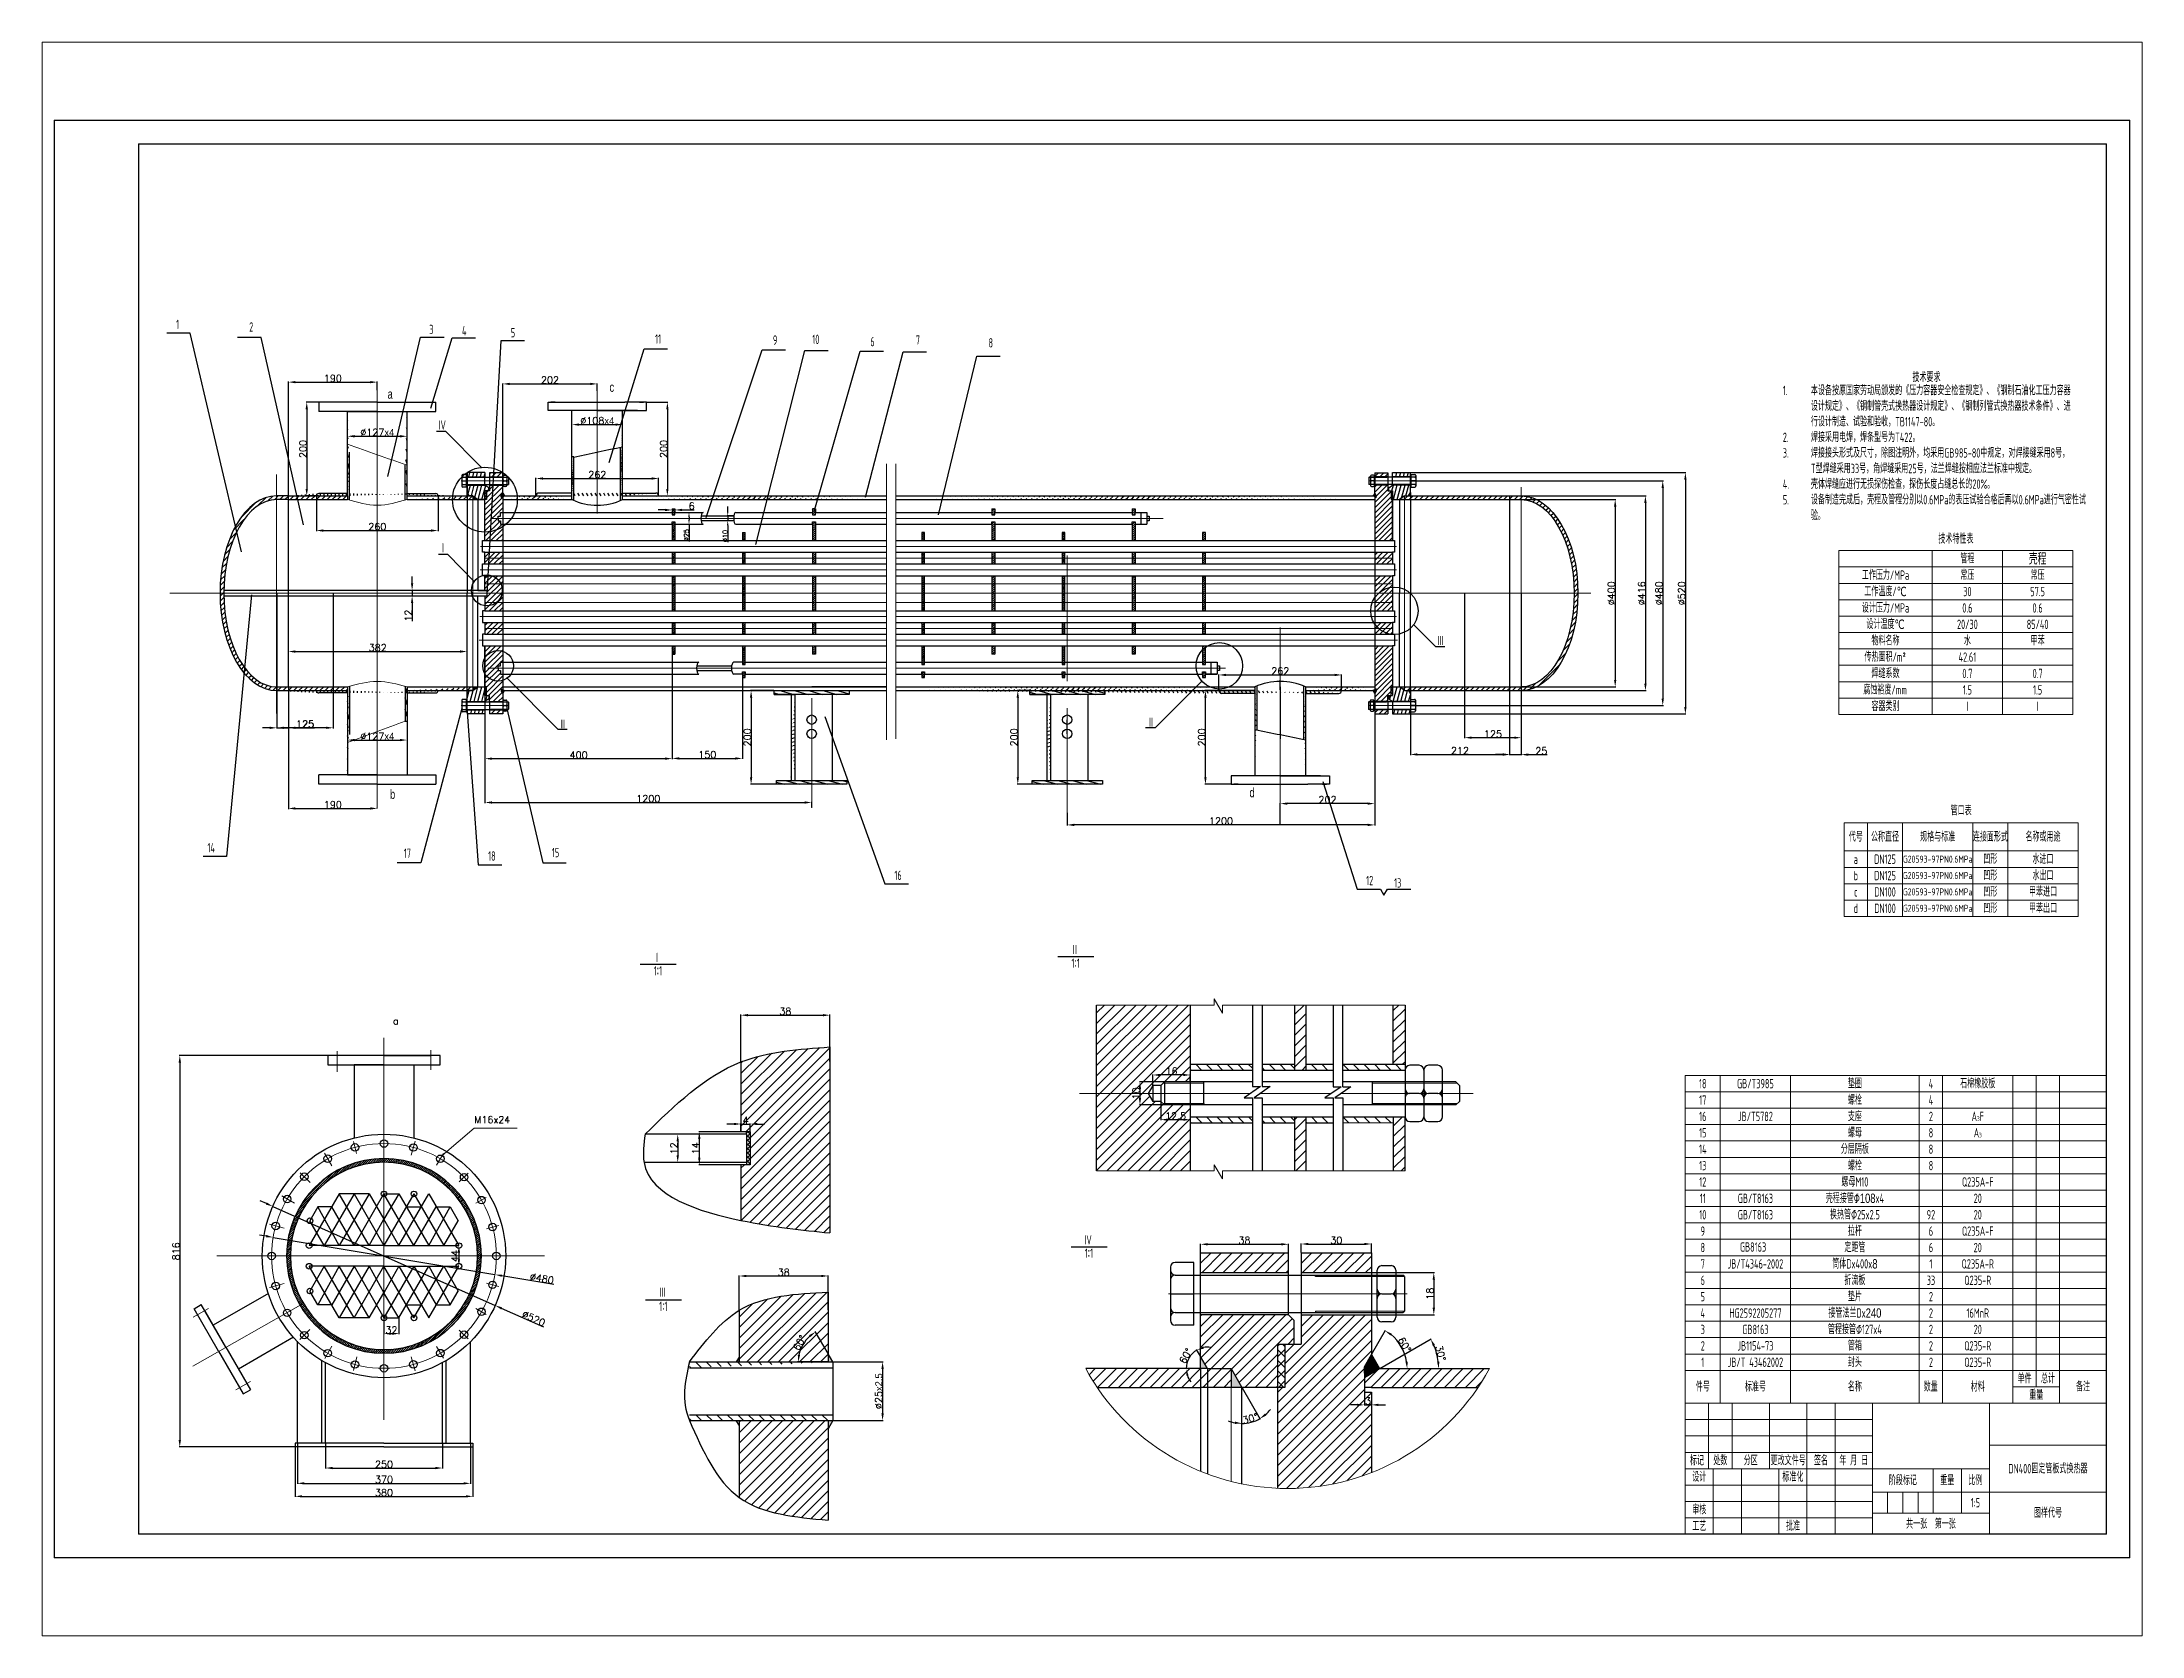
# Paper-space layout '布局1' of a CAD drawing. Header units: millimetres. Extents: x 26 to 231, y 20 to 176.
# The model-space entities are those that its viewports show. They can reach past a viewport. Long polylines and large blocks are cut down to what shows.
import ezdxf

# ---------------------------------------------------------------- set-up
doc = ezdxf.new("R2010")
doc.units = ezdxf.units.MM
doc.linetypes.add('ACAD_ISO08W100', pattern=[36, 24, -3, 6, -3])
doc.linetypes.add('CENTER2', pattern=[28.575, 19.05, -3.175, 3.175, -3.175])
doc.layers.add('实线', color=7, linetype='Continuous')
for name, color, linetype, lineweight in [('标注', 7, 'Continuous', 18), ('点划线', 7, 'ACAD_ISO08W100', 15), ('点画线', 7, 'CENTER2', 15), ('粗实线', 4, 'Continuous', 30), ('细实线', 7, 'Continuous', 18)]:
    doc.layers.add(name, color=color, linetype=linetype, lineweight=lineweight)
doc.styles.add('HGCAD', font='gbenor.shx', dxfattribs={"width": 0.75, "bigfont": 'gbcbig.shx'})
doc.styles.get("Standard").update_dxf_attribs({"font": 'romanc.shx', "bigfont": 'gbcbig.shx'})
doc.dimstyles.new('ISO-25', dxfattribs={"dimtxt": 10, "dimasz": 10, "dimexe": 1.25, "dimexo": 0.625, "dimtad": 1, "dimtxsty": 'Standard', "dimcen": 2.5, "dimadec": 0, "dimazin": 0, "dimtfac": 1, "dimtmove": 0, "dimatfit": 3, "dimfxl": 0, "dimarcsym": 0})
doc.dimstyles.new('副本 ISO-25', dxfattribs={"dimtxt": 15, "dimasz": 15, "dimexe": 1.25, "dimexo": 0.625, "dimtad": 1, "dimtxsty": 'Standard', "dimcen": 2.5, "dimadec": 0, "dimazin": 0, "dimtfac": 1, "dimtmove": 0, "dimatfit": 3, "dimfxl": 0, "dimarcsym": 0})
pattern_1 = [(135, (-797.61, -6994.226), (-11.22532, -11.22532), [])]
pattern_2 = [(45, (441.337, 171.9724), (-5.61266, 5.61266), [])]
pattern_3 = [(75, (441.337, 171.9724), (-7.667036, 2.054376), [])]
pattern_4 = [(105, (441.337, 171.9724), (-6.133629, -1.643501), [])]
pattern_5 = [(135, (3351.4673, 254.9633), (-2.245064, -2.245064), [])]
pattern_6 = [(135, (441.337, 171.9724), (-5.61266, -5.61266), [])]
pattern_7 = [(90, (441.337, 171.9724), (-7.9375, 1e-15), [])]
pattern_8 = [(120, (441.337, 171.9724), (-6.874077, -3.96875), [])]
pattern_9 = [(165, (441.337, 171.9724), (-2.054376, -7.667036), [])]
pattern_10 = [(195, (441.337, 171.9724), (2.054376, -7.667036), [])]
pattern_11 = [(45, (441.337, 171.9724), (-5.61266, 5.61266), []), (135, (441.337, 171.9724), (-5.61266, -5.61266), [])]
pattern_12 = [(225, (441.337, 171.9724), (5.61266, -5.61266), [])]
pattern_13 = [(45, (-15929.479, 13569.083), (-11.22532, 11.22532), [])]
pattern_14 = [(135, (-15929.479, 13569.083), (-11.22532, -11.22532), [])]
pattern_15 = [(45, (-15890.565, -7287.268), (-11.22532, 11.22532), [])]

psp = doc.layouts.new('布局1')

msp = doc.modelspace()

# ---------------------------------------------------------------- texts
at = {"layer": '实线', "char_height": 20, "style": 'HGCAD'}
for s, insert, width, attachment_point in [('1', (4977.834, 2156.541), 55.97736, 2), ('2', (5135.263, 2151.191), 54.57156, 2), ('3', (5515.709, 2145.837), 62.57947, 1), ('4', (5585.522, 2143.079), 51.41085, 1), ('5', (5694.463, 2139.11), 41.89611, 2), ('11', (6004.492, 2125.563), 65.07764, 2), ('9', (6254.599, 2123.25), 70.50211, 2), ('10', (6341.634, 2124.796), 53.45957, 2), ('6', (6462.591, 2119.89), 47.08566, 2), ('7', (6555.107, 2123.19), 52.33812, 1), ('8', (6715.323, 2117.372), 59.10306, 2), ('14', (5049.611, 1038.822), 58.48926, 2), ('17', (5468.801, 1027.174), 56.95529, 2), ('18', (5649.499, 1021.276), 44.83355, 2), ('15', (5785.555, 1028.7), 45.71067, 2), ('16', (6517.215, 979.996), 43.54575, 2), ('12', (7524.967, 968.945), 47.88136, 2), ('13', (7584.819, 963.886), 50.64374, 2)]:
    msp.add_mtext(s, dxfattribs=dict(at, insert=insert, width=width, attachment_point=attachment_point))
at = {"layer": '实线', "insert": (5438.22, 665.834), "char_height": 15, "width": 99.45609, "attachment_point": 1}
msp.add_mtext('{\\H0.9583x;a}', dxfattribs=at)
at = {"layer": '标注', "insert": (5611.747, 455.878), "char_height": 15, "width": 96.9765, "attachment_point": 1}
msp.add_mtext('M16{\\H0.9583x;x24}', dxfattribs=at)
at = {"layer": '粗实线', "char_height": 20, "attachment_point": 1, "style": 'HGCAD'}
for s, insert, width in [('{\\fÐÂËÎÌå|b0|i0|c134|p0;a}', (5426.448, 2007.937), 38.75577), ('{\\fÐÂËÎÌå|b0|i0|c134|p0;c}', (5900.706, 2022.735), 49.0077), ('{\\fÐÂËÎÌå|b0|i0|c134|p0;b}', (5431.773, 1153.192), 44.56333), ('{\\fÐÂËÎÌå|b0|i0|c134|p0;d}', (7268.11, 1156.66), 45.26954)]:
    msp.add_mtext(s, dxfattribs=dict(at, insert=insert, width=width))
at = {"layer": '粗实线', "lineweight": -2, "insert": (5544.783, 1669.624), "char_height": 20, "width": 159.30979, "attachment_point": 5, "style": 'HGCAD'}
msp.add_mtext('I', dxfattribs=at)
at = {"layer": '细实线', "style": 'HGCAD'}
for s, insert, char_height, width, attachment_point in [('技术要求', (8714.66, 2033.623), 20, 614.02567, 5), ('\\pi-60,l60,t60;1.^I本设备按原国家劳动局颁发的《压力容器安全检查规定》、《钢制石油化工压力容器设计规定》、《钢制管壳式换热器设计规定》、《钢制列管式换热器技术条件》、进行设计制造、试验和验收，TB1147-80。\\P2.^I焊接采用电焊，焊条型号为T422。\\P3.^I焊接接头形式及尺寸，除图注明外，均采用GB985-80中规定，对焊接缝采用8号，T型焊缝采用33号，角焊缝采用25号，法兰焊缝按相应法兰标准中规定。\\P4.^I壳体焊缝应进行无损探伤检查，探伤长度占缝总长的20%。\\P5.^I设备制造完成后，壳程及管程分别以0.6MPa的表压试验合格后再以0.6MPa进行气密性试验。', (8407.647, 2015.609), 20, 614.02567, 1), ('技术特性表', (8777.537, 1688.504), 20, 501.02864, 5), ('壳程', (8952.023, 1646.111), 25, 150, 5), ('工作压力/MPa', (8627.023, 1611.111), 20, 200, 5), ('管程', (8802.023, 1646.111), 20, 150, 5), ('常压', (8802.023, 1611.111), 20, 150, 5), ('常压', (8952.023, 1611.111), 20, 150, 5), ('工作温度/℃', (8627.023, 1576.111), 20, 200, 5), ('30', (8802.023, 1576.111), 20, 150, 5), ('57.5', (8952.023, 1576.111), 20, 150, 5), ('设计压力/MPa', (8627.023, 1541.111), 20, 200, 5), ('0.6', (8802.023, 1541.111), 20, 150, 5), ('0.6', (8952.023, 1541.111), 20, 150, 5), ('设计温度℃', (8627.023, 1506.111), 20, 200, 5), ('物料名称', (8627.023, 1471.111), 20, 200, 5), ('20/30', (8802.023, 1506.111), 20, 150, 5), ('水', (8802.023, 1471.111), 20, 150, 5), ('85/40', (8952.023, 1506.111), 20, 150, 5), ('甲苯', (8952.023, 1471.111), 20, 150, 5), ('传热面积/m{\\fISOCPEUR|b0|i0|c134|p34;²}', (8626.27, 1436.111), 20, 198.49486, 5), ('42.61', (8802.023, 1436.111), 20, 150, 5), ('焊缝系数', (8627.023, 1401.111), 20, 200, 5), ('0.7', (8802.023, 1401.111), 20, 150, 5), ('0.7', (8952.023, 1401.111), 20, 150, 5), ('腐蚀裕度/mm', (8626.27, 1366.111), 20, 198.49486, 5), ('1.5', (8802.023, 1366.111), 20, 150, 5), ('1.5', (8952.023, 1366.111), 20, 150, 5), ('容器类别', (8627.023, 1331.111), 20, 200, 5), ('I', (8802.023, 1331.111), 20, 150, 5), ('I', (8952.023, 1331.111), 20, 150, 5), ('管口表', (8788.676, 1108.057), 20, 500.19557, 5), ('代号', (8563.578, 1052.057), 20, 50, 5), ('公称直径', (8626.078, 1052.057), 20, 75, 5), ('规格与标准', (8738.578, 1052.057), 20, 150, 5), ('连接面形式', (8851.078, 1052.057), 20, 75, 5), ('名称或用途', (8963.578, 1052.057), 20, 150, 5), ('a', (8563.578, 1004.557), 20, 50, 5), ('DN125', (8626.078, 1004.557), 20, 75, 5), ('G20593-97PN0.6MPa', (8738.578, 1004.557), 15, 150, 5), ('凹形', (8851.078, 1004.557), 20, 75, 5), ('水进口', (8963.578, 1004.557), 20, 150, 5), ('b', (8563.578, 969.557), 20, 50, 5), ('DN125', (8626.078, 969.557), 20, 75, 5), ('DN100', (8626.078, 934.557), 20, 75, 5), ('G20593-97PN0.6MPa', (8738.578, 969.557), 15, 150, 5), ('凹形', (8851.078, 969.557), 20, 75, 5), ('凹形', (8851.078, 934.557), 20, 75, 5), ('甲苯进口', (8963.578, 934.557), 20, 150, 5), ('水出口', (8963.578, 969.557), 20, 150, 5), ('d', (8563.578, 899.557), 20, 50, 5), ('c', (8563.578, 934.557), 20, 50, 5), ('DN100', (8626.078, 899.557), 20, 75, 5), ('G20593-97PN0.6MPa', (8738.578, 934.557), 15, 150, 5), ('G20593-97PN0.6MPa', (8738.578, 899.557), 15, 150, 5), ('凹形', (8851.078, 899.557), 20, 75, 5), ('甲苯出口', (8963.578, 899.557), 20, 150, 5), ('18', (8236.639, 525.101), 20, 75, 5), ('17', (8236.639, 490.101), 20, 75, 5), ('GB/T3985', (8349.139, 525.114), 20, 150, 5), ('螺栓', (8561.639, 490.114), 20, 275, 5), ('垫圈', (8561.639, 525.114), 20, 275, 5), ('4', (8724.132, 490.114), 20, 49.98518, 5), ('4', (8724.139, 525.119), 20, 50, 5), ('石棉橡胶板', (8824.139, 525.114), 20, 150, 5), ('16', (8236.668, 455.114), 20, 75.05774, 5), ('JB/T5782', (8349.139, 455.114), 20, 150, 5), ('支座', (8561.639, 455.114), 20, 275, 5), ('2', (8724.139, 455.114), 20, 50, 5), ('A{\\H0.5x;3}F', (8824.139, 455.114), 20, 150, 5), ('15', (8236.655, 420.108), 20, 75.03243, 5), ('螺母', (8561.639, 420.114), 20, 275, 5), ('8', (8724.132, 420.114), 20, 49.98518, 5), ('A{\\H0.5x;3}', (8824.139, 420.114), 20, 150, 5), ('14', (8236.639, 385.101), 20, 75, 5), ('13', (8236.639, 350.101), 20, 75, 5), ('分层隔板', (8561.639, 385.114), 20, 275, 5), ('螺栓', (8561.639, 350.114), 20, 275, 5), ('8', (8724.132, 385.114), 20, 49.98518, 5), ('8', (8724.139, 350.114), 20, 50, 5), ('12', (8236.639, 315.101), 20, 75, 5), ('螺母M10', (8561.639, 315.114), 20, 275, 5), ('Q235A-F', (8824.139, 315.114), 20, 150, 5), ('11', (8236.668, 280.114), 20, 75.05774, 5), ('GB/T8163', (8349.139, 280.114), 20, 150, 5), ('壳程接管Φ{\\fËÎÌå|b0|i0|c134|p0;108}x4', (8561.639, 280.114), 20, 275, 5), ('20', (8824.15, 280.114), 20, 149.97889, 5), ('10', (8236.697, 245.101), 20, 75.11548, 5), ('GB/T8163', (8349.139, 245.114), 20, 150, 5), ('\\pt160;换热管Φ25x2.5', (8561.639, 245.114), 20, 275, 5), ('92', (8724.139, 245.114), 20, 50, 5), ('20', (8824.139, 245.114), 20, 150, 5), ('9', (8236.639, 210.101), 20, 75, 5), ('8', (8236.639, 175.114), 20, 75, 5), ('GB8163', (8344.123, 176.171), 20, 150, 5), ('定距管', (8561.639, 175.114), 20, 275, 5), ('拉杆', (8561.639, 210.114), 20, 275, 5), ('6', (8724.132, 175.114), 20, 49.98518, 5), ('6', (8724.139, 210.114), 20, 50, 5), ('Q235A-F', (8824.139, 210.114), 20, 150, 5), ('20', (8824.139, 175.114), 20, 150, 5), ('7', (8236.639, 140.101), 20, 75, 5), ('JB/T4346-2002', (8349.139, 140.114), 20, 150, 5), ('筒体Dx400x{\\fËÎÌå|b0|i0|c134|p0;8}', (8561.639, 140.114), 20, 275, 5), ('1', (8724.139, 140.114), 20, 50, 5), ('Q235A-R', (8824.139, 140.114), 20, 150, 5), ('6', (8236.639, 105.101), 20, 75, 5), ('折流板', (8561.639, 105.114), 20, 275, 5), ('33', (8724.132, 105.114), 20, 49.98518, 5), ('Q235-R', (8824.139, 105.114), 20, 150, 5), ('4', (8236.668, 35.114), 20, 75.05774, 5), ('5', (8236.639, 70.101), 20, 75, 5), ('HG2592205277', (8349.139, 35.114), 20, 150, 5), ('接管法兰Dx{\\fËÎÌå|b0|i0|c134|p0;240}', (8561.639, 35.114), 20, 275, 5), ('垫片', (8561.639, 70.114), 20, 275, 5), ('2', (8724.139, 70.114), 20, 50, 5), ('2', (8724.139, 35.114), 20, 50, 5), ('16MnR', (8824.139, 35.114), 20, 150, 5), ('3', (8236.639, 0.101), 20, 75, 5), ('GB8163', (8349.139, 0.114), 20, 150, 5), ('管程接管{\\H0.9583x;Φ}127x4', (8561.639, 0.114), 20, 275, 5), ('2', (8724.139, 0.114), 20, 50, 5), ('20', (8824.139, 0.114), 20, 150, 5), ('2', (8236.639, -34.899), 20, 75, 5), ('JB1154-73', (8349.139, -34.886), 20, 150, 5), ('管箱', (8561.639, -34.886), 20, 275, 5), ('2', (8724.139, -34.886), 20, 50, 5), ('Q235-R', (8824.139, -34.886), 20, 150, 5), ('1', (8236.639, -69.886), 20, 75, 5), ('JB/T 43462002', (8349.139, -69.886), 20, 150, 5), ('封头', (8561.639, -69.886), 20, 275, 5), ('2', (8724.139, -69.886), 20, 50, 5), ('Q235-R', (8824.132, -69.886), 20, 150.01482, 5), ('件号', (8236.639, -122.386), 20, 75, 5), ('标准号', (8349.139, -122.413), 20, 150, 5), ('名称', (8561.639, -122.386), 20, 275, 5), ('数量', (8723.647, -122.386), 20, 49.01453, 5), ('材料', (8824.139, -122.413), 20, 150, 5), ('单件', (8924.132, -104.886), 20, 49.98518, 5), ('重量', (8949.139, -139.886), 20, 100, 5), ('总计', (8974.139, -104.886), 20, 50, 5), ('备注', (9049.124, -122.386), 20, 99.97036, 5), ('标记', (8224.388, -280.065), 20, 50.49786, 5), ('处数', (8274.132, -279.886), 20, 49.98518, 5), ('分区', (8339.139, -279.886), 20, 80, 5), ('更改文件号', (8419.139, -279.886), 20, 80, 5), ('签名', (8489.139, -279.886), 20, 60, 5), ('年 月 日', (8559.139, -279.886), 20, 80, 5), ('设计', (8229.229, -315.014), 20, 60.179, 5), ('标准化', (8429.139, -315.065), 20, 60, 5), ('阶段标记', (8664.139, -322.386), 20, 130, 5), ('重量', (8758.933, -322.386), 20, 59.58768, 5), ('比例', (8818.933, -322.386), 20, 59.58768, 5), ('DN400固定管板式换热器', (8974.139, -297.386), 20, 250, 5), ('审核', (8229.139, -385.065), 20, 60, 5), ('共一张  第一张', (8724.139, -415.345), 20, 250, 5), ('1:5', (8819.139, -369.886), 20, 60, 5), ('图样代号', (8974.139, -391.89), 20, 250, 5), ('工艺', (8229.139, -420.065), 20, 60, 5), ('批准', (8429.45, -419.886), 20, 60.62178, 5)]:
    msp.add_mtext(s, dxfattribs=dict(at, insert=insert, char_height=char_height, width=width, attachment_point=attachment_point))
at = {"layer": '细实线', "lineweight": -2, "char_height": 20, "attachment_point": 5, "style": 'HGCAD'}
for s, insert, width in [('IV', (5543.327, 1931.762), 159.30979), ('Ⅲ', (7675.971, 1469.926), 159.30979), ('{\\H1.083x;Ⅱ}', (5801.227, 1292.486), 159.30979), ('{\\H1.083x;Ⅱ}', (7057.706, 1296.449), 159.30979), ('{\\H1.083x;Ⅱ}', (6894.895, 810.942), 159.30979), ('1∶1', (6004.219, 766.056), 76.29617), ('I', (6002.42, 794.632), 159.30979), ('1∶1', (6896.694, 782.366), 76.29617), ('IV', (6923.307, 191.545), 159.30979), ('1∶1', (6925.106, 162.969), 76.29617), ('1∶1', (6015.673, 49.489), 76.29617), ('Ⅲ', (6013.874, 78.065), 159.30979)]:
    msp.add_mtext(s, dxfattribs=dict(at, insert=insert, width=width))

# ---------------------------------------------------------------- blocks, each defined once
blk = doc.blocks.new('*D1')
at = {"layer": 'Defpoints', "color": 0, "transparency": 16777216}
for p in [(5293.9, -242.9), (5543.9, -242.9), (5543.9, -295.9)]:
    blk.add_point(p, dxfattribs=at)
at = {"layer": '标注', "color": 0, "lineweight": -2, "transparency": 16777216}
for p, q in [((5293.9, -243.5), (5293.9, -297.2)), ((5543.9, -243.5), (5543.9, -297.2)), ((5308.9, -295.9), (5528.9, -295.9))]:
    blk.add_line(p, q, dxfattribs=at)
at = {"layer": '标注', "color": 0, "transparency": 16777216}
for points in [[(5308.9, -293.4), (5308.9, -298.4), (5293.9, -295.9)], [(5528.9, -293.4), (5528.9, -298.4), (5543.9, -295.9)]]:
    blk.add_solid(points, dxfattribs=at)
at = {"layer": '标注', "color": 0, "transparency": 16777216, "insert": (5418.9, -287.8), "char_height": 15, "attachment_point": 5}
blk.add_mtext('250', dxfattribs=at)
blk = doc.blocks.new('*D2')
at = {"layer": 'Defpoints', "color": 0, "transparency": 16777216}
for p in [(5233.9, -242.9), (5603.9, -242.9), (5603.9, -328.6)]:
    blk.add_point(p, dxfattribs=at)
at = {"layer": '标注', "color": 0, "lineweight": -2, "transparency": 16777216}
for p, q in [((5233.9, -243.5), (5233.9, -329.8)), ((5603.9, -243.5), (5603.9, -329.8)), ((5248.9, -328.6), (5588.9, -328.6))]:
    blk.add_line(p, q, dxfattribs=at)
at = {"layer": '标注', "color": 0, "transparency": 16777216}
for points in [[(5248.9, -326.1), (5248.9, -331.1), (5233.9, -328.6)], [(5588.9, -326.1), (5588.9, -331.1), (5603.9, -328.6)]]:
    blk.add_solid(points, dxfattribs=at)
at = {"layer": '标注', "color": 0, "transparency": 16777216, "insert": (5418.9, -320.4), "char_height": 15, "attachment_point": 5}
blk.add_mtext('370', dxfattribs=at)
blk = doc.blocks.new('*D3')
at = {"layer": 'Defpoints', "color": 0, "transparency": 16777216}
for p in [(5228.9, -250.9), (5608.9, -250.9), (5608.9, -356.4)]:
    blk.add_point(p, dxfattribs=at)
at = {"layer": '标注', "color": 0, "lineweight": -2, "transparency": 16777216}
for p, q in [((5228.9, -251.5), (5228.9, -357.6)), ((5608.9, -251.5), (5608.9, -357.6)), ((5243.9, -356.4), (5593.9, -356.4))]:
    blk.add_line(p, q, dxfattribs=at)
at = {"layer": '标注', "color": 0, "transparency": 16777216}
for points in [[(5243.9, -353.9), (5243.9, -358.9), (5228.9, -356.4)], [(5593.9, -353.9), (5593.9, -358.9), (5608.9, -356.4)]]:
    blk.add_solid(points, dxfattribs=at)
at = {"layer": '标注', "color": 0, "transparency": 16777216, "insert": (5418.9, -348.3), "char_height": 15, "attachment_point": 5}
blk.add_mtext('380', dxfattribs=at)
blk = doc.blocks.new('*D4')
at = {"layer": 'Defpoints', "color": 0, "transparency": 16777216}
for p in [(5298.9, 585.1), (4982.6, -250.9), (5228.9, -250.9)]:
    blk.add_point(p, dxfattribs=at)
at = {"layer": '标注', "color": 0, "lineweight": -2, "transparency": 16777216}
for p, q in [((5298.3, 585.1), (4981.3, 585.1)), ((4982.6, 570.1), (4982.6, -235.9)), ((5228.3, -250.9), (4981.3, -250.9))]:
    blk.add_line(p, q, dxfattribs=at)
at = {"layer": '标注', "color": 0, "transparency": 16777216}
for points in [[(4980.1, 570.1), (4985.1, 570.1), (4982.6, 585.1)], [(4980.1, -235.9), (4985.1, -235.9), (4982.6, -250.9)]]:
    blk.add_solid(points, dxfattribs=at)
at = {"layer": '标注', "color": 0, "transparency": 16777216, "insert": (4974.5, 167.1), "char_height": 15, "attachment_point": 5, "rotation": 90}
blk.add_mtext('816', dxfattribs=at)
blk = doc.blocks.new('*D5')
at = {"layer": 'Defpoints', "color": 0, "transparency": 16777216}
for p in [(5181.4, 262.9), (5656.4, 51.4)]:
    blk.add_point(p, dxfattribs=at)
at = {"layer": '标注', "color": 0, "lineweight": -2, "transparency": 16777216}
for p, q in [((5167.7, 269), (5154, 275.1)), ((5181.4, 262.9), (5656.4, 51.4)), ((5760.1, 5.2), (5670.1, 45.2))]:
    blk.add_line(p, q, dxfattribs=at)
at = {"layer": '标注', "color": 0, "transparency": 16777216}
for points in [[(5168.7, 271.3), (5166.7, 266.7), (5181.4, 262.9)], [(5671.1, 47.5), (5669.1, 43), (5656.4, 51.4)]]:
    blk.add_solid(points, dxfattribs=at)
at = {"layer": '标注', "color": 0, "transparency": 16777216, "insert": (5738.7, 23.6), "char_height": 15, "attachment_point": 5, "rotation": 335.9968}
blk.add_mtext('∅520', dxfattribs=at)
blk = doc.blocks.new('*D6')
at = {"layer": 'Defpoints', "color": 0, "transparency": 16777216}
for p in [(5182.2, 196.8), (5655.6, 117.4)]:
    blk.add_point(p, dxfattribs=at)
at = {"layer": '标注', "color": 0, "lineweight": -2, "transparency": 16777216}
for p, q in [((5167.4, 199.3), (5152.6, 201.8)), ((5182.2, 196.8), (5655.6, 117.4)), ((5781.7, 96.3), (5670.4, 114.9))]:
    blk.add_line(p, q, dxfattribs=at)
at = {"layer": '标注', "color": 0, "transparency": 16777216}
for points in [[(5167.8, 201.8), (5167, 196.8), (5182.2, 196.8)], [(5670.8, 117.4), (5670, 112.5), (5655.6, 117.4)]]:
    blk.add_solid(points, dxfattribs=at)
at = {"layer": '标注', "color": 0, "transparency": 16777216, "insert": (5756.3, 108.8), "char_height": 15, "attachment_point": 5, "rotation": 350.4798}
blk.add_mtext('∅480', dxfattribs=at)
blk = doc.blocks.new('*D7')
at = {"layer": 'Defpoints', "color": 0, "transparency": 16777216}
for p in [(5578.9, 179.1), (5578.9, 135.1), (5578.9, 135.1)]:
    blk.add_point(p, dxfattribs=at)
at = {"layer": '标注', "color": 0, "lineweight": -2, "transparency": 16777216}
for p, q in [((5578.3, 179.1), (5577.6, 179.1)), ((5578.3, 135.1), (5577.6, 135.1)), ((5578.9, 164.1), (5578.9, 150.1))]:
    blk.add_line(p, q, dxfattribs=at)
at = {"layer": '标注', "color": 0, "transparency": 16777216}
for points in [[(5576.4, 164.1), (5581.4, 164.1), (5578.9, 179.1)], [(5576.4, 150.1), (5581.4, 150.1), (5578.9, 135.1)]]:
    blk.add_solid(points, dxfattribs=at)
at = {"layer": '标注', "color": 0, "transparency": 16777216, "insert": (5570.8, 157.1), "char_height": 15, "attachment_point": 5, "rotation": 90}
blk.add_mtext('44', dxfattribs=at)
blk = doc.blocks.new('*D8')
at = {"layer": 'Defpoints', "color": 0, "transparency": 16777216}
for p in [(5418.9, 24.8), (5450.9, 24.8), (5450.9, -8.9)]:
    blk.add_point(p, dxfattribs=at)
at = {"layer": '标注', "color": 0, "lineweight": -2, "transparency": 16777216}
for p, q in [((5418.9, 24.2), (5418.9, -10.1)), ((5450.9, 24.2), (5450.9, -10.1)), ((5433.9, -8.9), (5435.9, -8.9))]:
    blk.add_line(p, q, dxfattribs=at)
at = {"layer": '标注', "color": 0, "transparency": 16777216}
for points in [[(5433.9, -6.4), (5433.9, -11.4), (5418.9, -8.9)], [(5435.9, -6.4), (5435.9, -11.4), (5450.9, -8.9)]]:
    blk.add_solid(points, dxfattribs=at)
at = {"layer": '标注', "color": 0, "transparency": 16777216, "insert": (5434.9, -0.8), "char_height": 15, "attachment_point": 5}
blk.add_mtext('32', dxfattribs=at)
blk = doc.blocks.new('*D9')
at = {"layer": 'Defpoints', "color": 0, "transparency": 16777216}
for p in [(5279.6, 1980.5), (5253.9, 1780.5), (5279.6, 1780.5)]:
    blk.add_point(p, dxfattribs=at)
at = {"layer": '标注', "color": 0, "lineweight": -2, "transparency": 16777216}
for p, q in [((5279, 1980.5), (5252.6, 1980.5)), ((5253.9, 1965.5), (5253.9, 1795.5)), ((5279, 1780.5), (5252.6, 1780.5))]:
    blk.add_line(p, q, dxfattribs=at)
at = {"layer": '标注', "color": 0, "transparency": 16777216}
for points in [[(5251.4, 1965.5), (5256.4, 1965.5), (5253.9, 1980.5)], [(5251.4, 1795.5), (5256.4, 1795.5), (5253.9, 1780.5)]]:
    blk.add_solid(points, dxfattribs=at)
at = {"layer": '标注', "color": 0, "transparency": 16777216, "insert": (5245.7, 1880.5), "char_height": 15, "attachment_point": 5, "rotation": 90}
blk.add_mtext('200', dxfattribs=at)
blk = doc.blocks.new('*D10')
at = {"layer": 'Defpoints', "color": 0, "transparency": 16777216}
for p in [(5404.6, 2023.4), (5404.6, 2005.3), (5214.6, 1772.5)]:
    blk.add_point(p, dxfattribs=at)
at = {"layer": '标注', "color": 0, "lineweight": -2, "transparency": 16777216}
for p, q in [((5214.6, 1773.1), (5214.6, 2024.6)), ((5229.6, 2023.4), (5389.6, 2023.4)), ((5404.6, 2005.9), (5404.6, 2024.6))]:
    blk.add_line(p, q, dxfattribs=at)
at = {"layer": '标注', "color": 0, "transparency": 16777216}
for points in [[(5229.6, 2025.9), (5229.6, 2020.9), (5214.6, 2023.4)], [(5389.6, 2025.9), (5389.6, 2020.9), (5404.6, 2023.4)]]:
    blk.add_solid(points, dxfattribs=at)
at = {"layer": '标注', "color": 0, "transparency": 16777216, "insert": (5309.6, 2031.5), "char_height": 15, "attachment_point": 5}
blk.add_mtext('190', dxfattribs=at)
blk = doc.blocks.new('*D11')
at = {"layer": 'Defpoints', "color": 0, "transparency": 16777216}
for p in [(5874.6, 2019.6), (5874.6, 2004.2), (5672.6, 1780.5)]:
    blk.add_point(p, dxfattribs=at)
at = {"layer": '标注', "color": 0, "lineweight": -2, "transparency": 16777216}
for p, q in [((5672.6, 1781.1), (5672.6, 2020.8)), ((5687.6, 2019.6), (5859.6, 2019.6)), ((5874.6, 2004.8), (5874.6, 2020.8))]:
    blk.add_line(p, q, dxfattribs=at)
at = {"layer": '标注', "color": 0, "transparency": 16777216}
for points in [[(5687.6, 2022.1), (5687.6, 2017.1), (5672.6, 2019.6)], [(5859.6, 2022.1), (5859.6, 2017.1), (5874.6, 2019.6)]]:
    blk.add_solid(points, dxfattribs=at)
at = {"layer": '标注', "color": 0, "transparency": 16777216, "insert": (5773.6, 2027.7), "char_height": 15, "attachment_point": 5}
blk.add_mtext('202', dxfattribs=at)
blk = doc.blocks.new('*D12')
at = {"layer": 'Defpoints', "color": 0, "transparency": 16777216}
for p in [(5214.6, 1372.5), (5404.6, 1112.9), (5404.6, 1112.9)]:
    blk.add_point(p, dxfattribs=at)
at = {"layer": '标注', "color": 0, "lineweight": -2, "transparency": 16777216}
for p, q in [((5214.6, 1371.9), (5214.6, 1111.6)), ((5229.6, 1112.9), (5389.6, 1112.9)), ((5404.6, 1113.5), (5404.6, 1114.1))]:
    blk.add_line(p, q, dxfattribs=at)
at = {"layer": '标注', "color": 0, "transparency": 16777216}
for points in [[(5229.6, 1115.4), (5229.6, 1110.4), (5214.6, 1112.9)], [(5389.6, 1115.4), (5389.6, 1110.4), (5404.6, 1112.9)]]:
    blk.add_solid(points, dxfattribs=at)
at = {"layer": '标注', "color": 0, "transparency": 16777216, "insert": (5309.6, 1121), "char_height": 15, "attachment_point": 5}
blk.add_mtext('190', dxfattribs=at)
blk = doc.blocks.new('*D13')
at = {"layer": 'Defpoints', "color": 0, "transparency": 16777216}
for p in [(5634.6, 1372.5), (6332.7, 1125.6), (6332.7, 1114)]:
    blk.add_point(p, dxfattribs=at)
at = {"layer": '标注', "color": 0, "lineweight": -2, "transparency": 16777216}
for p, q in [((5634.6, 1371.9), (5634.6, 1124.3)), ((5649.6, 1125.6), (6317.7, 1125.6)), ((6332.7, 1114.6), (6332.7, 1126.8))]:
    blk.add_line(p, q, dxfattribs=at)
at = {"layer": '标注', "color": 0, "transparency": 16777216}
for points in [[(5649.6, 1128.1), (5649.6, 1123.1), (5634.6, 1125.6)], [(6317.7, 1128.1), (6317.7, 1123.1), (6332.7, 1125.6)]]:
    blk.add_solid(points, dxfattribs=at)
at = {"layer": '标注', "color": 0, "transparency": 16777216, "insert": (5983.6, 1133.7), "char_height": 15, "attachment_point": 5}
blk.add_mtext('1200', dxfattribs=at)
blk = doc.blocks.new('*D14')
at = {"layer": 'Defpoints', "color": 0, "transparency": 16777216}
for p in [(6252.7, 1364.5), (6203.3, 1164.5), (6257.7, 1164.5)]:
    blk.add_point(p, dxfattribs=at)
at = {"layer": '标注', "color": 0, "lineweight": -2, "transparency": 16777216}
for p, q in [((6252.1, 1364.5), (6202.1, 1364.5)), ((6203.3, 1349.5), (6203.3, 1179.5)), ((6257.1, 1164.5), (6202.1, 1164.5))]:
    blk.add_line(p, q, dxfattribs=at)
at = {"layer": '标注', "color": 0, "transparency": 16777216}
for points in [[(6200.8, 1349.5), (6205.8, 1349.5), (6203.3, 1364.5)], [(6200.8, 1179.5), (6205.8, 1179.5), (6203.3, 1164.5)]]:
    blk.add_solid(points, dxfattribs=at)
at = {"layer": '标注', "color": 0, "transparency": 16777216, "insert": (6195.2, 1264.5), "char_height": 15, "attachment_point": 5, "rotation": 90}
blk.add_mtext('200', dxfattribs=at)
blk = doc.blocks.new('*D15')
at = {"layer": 'Defpoints', "color": 0, "transparency": 16777216}
for p in [(7535.8, 1364.5), (7333.8, 1123.2), (7333.8, 1077.1)]:
    blk.add_point(p, dxfattribs=at)
at = {"layer": '标注', "color": 0, "lineweight": -2, "transparency": 16777216}
for p, q in [((7535.8, 1363.9), (7535.8, 1122)), ((7333.8, 1077.7), (7333.8, 1124.5)), ((7520.8, 1123.2), (7348.8, 1123.2))]:
    blk.add_line(p, q, dxfattribs=at)
at = {"layer": '标注', "color": 0, "transparency": 16777216}
for points in [[(7348.8, 1125.7), (7348.8, 1120.7), (7333.8, 1123.2)], [(7520.8, 1125.7), (7520.8, 1120.7), (7535.8, 1123.2)]]:
    blk.add_solid(points, dxfattribs=at)
at = {"layer": '标注', "color": 0, "transparency": 16777216, "insert": (7434.8, 1131.4), "char_height": 15, "attachment_point": 5}
blk.add_mtext('202', dxfattribs=at)
blk = doc.blocks.new('*D16')
at = {"layer": 'Defpoints', "color": 0, "transparency": 16777216}
for p in [(7535.8, 1364.5), (6878.8, 1104), (6878.8, 1077.7)]:
    blk.add_point(p, dxfattribs=at)
at = {"layer": '标注', "color": 0, "lineweight": -2, "transparency": 16777216}
for p, q in [((7535.8, 1363.9), (7535.8, 1076.5)), ((6878.8, 1103.4), (6878.8, 1076.5)), ((7520.8, 1077.7), (6893.8, 1077.7))]:
    blk.add_line(p, q, dxfattribs=at)
at = {"layer": '标注', "color": 0, "transparency": 16777216}
for points in [[(6893.8, 1080.2), (6893.8, 1075.2), (6878.8, 1077.7)], [(7520.8, 1080.2), (7520.8, 1075.2), (7535.8, 1077.7)]]:
    blk.add_solid(points, dxfattribs=at)
at = {"layer": '标注', "color": 0, "transparency": 16777216, "insert": (7207.3, 1085.8), "char_height": 15, "attachment_point": 5}
blk.add_mtext('1200', dxfattribs=at)
blk = doc.blocks.new('*D17')
at = {"layer": 'Defpoints', "color": 0, "transparency": 16777216}
for p in [(6798.8, 1364.5), (6773.1, 1164.5), (6803.8, 1164.5)]:
    blk.add_point(p, dxfattribs=at)
at = {"layer": '标注', "color": 0, "lineweight": -2, "transparency": 16777216}
for p, q in [((6798.2, 1364.5), (6771.8, 1364.5)), ((6773.1, 1349.5), (6773.1, 1179.5)), ((6803.2, 1164.5), (6771.8, 1164.5))]:
    blk.add_line(p, q, dxfattribs=at)
at = {"layer": '标注', "color": 0, "transparency": 16777216}
for points in [[(6770.6, 1349.5), (6775.6, 1349.5), (6773.1, 1364.5)], [(6770.6, 1179.5), (6775.6, 1179.5), (6773.1, 1164.5)]]:
    blk.add_solid(points, dxfattribs=at)
at = {"layer": '标注', "color": 0, "transparency": 16777216, "insert": (6764.9, 1264.5), "char_height": 15, "attachment_point": 5, "rotation": 90}
blk.add_mtext('200', dxfattribs=at)
blk = doc.blocks.new('*D18')
at = {"layer": 'Defpoints', "color": 0, "transparency": 16777216}
for p in [(5596.6, 1448), (5214.6, 1372.5), (5596.6, 1372.5)]:
    blk.add_point(p, dxfattribs=at)
at = {"layer": '标注', "color": 0, "lineweight": -2, "transparency": 16777216}
for p, q in [((5214.6, 1373.1), (5214.6, 1449.2)), ((5229.6, 1448), (5581.6, 1448)), ((5596.6, 1373.1), (5596.6, 1449.2))]:
    blk.add_line(p, q, dxfattribs=at)
at = {"layer": '标注', "color": 0, "transparency": 16777216}
for points in [[(5229.6, 1450.5), (5229.6, 1445.5), (5214.6, 1448)], [(5581.6, 1450.5), (5581.6, 1445.5), (5596.6, 1448)]]:
    blk.add_solid(points, dxfattribs=at)
at = {"layer": '标注', "color": 0, "transparency": 16777216, "insert": (5405.6, 1456.1), "char_height": 15, "attachment_point": 5}
blk.add_mtext('382', dxfattribs=at)
blk = doc.blocks.new('*D19')
at = {"layer": 'Defpoints', "color": 0, "transparency": 16777216}
for p in [(7611.8, 1372.5), (7823.8, 1372.5), (7823.8, 1228.2)]:
    blk.add_point(p, dxfattribs=at)
at = {"layer": '标注', "color": 0, "lineweight": -2, "transparency": 16777216}
for p, q in [((7611.8, 1371.9), (7611.8, 1226.9)), ((7823.8, 1371.9), (7823.8, 1226.9)), ((7626.8, 1228.2), (7808.8, 1228.2))]:
    blk.add_line(p, q, dxfattribs=at)
at = {"layer": '标注', "color": 0, "transparency": 16777216}
for points in [[(7626.8, 1230.7), (7626.8, 1225.7), (7611.8, 1228.2)], [(7808.8, 1230.7), (7808.8, 1225.7), (7823.8, 1228.2)]]:
    blk.add_solid(points, dxfattribs=at)
at = {"layer": '标注', "color": 0, "transparency": 16777216, "insert": (7717.8, 1236.3), "char_height": 15, "attachment_point": 5}
blk.add_mtext('212', dxfattribs=at)
blk = doc.blocks.new('*D20')
at = {"layer": 'Defpoints', "color": 0, "transparency": 16777216}
for p in [(7823.8, 1364.5), (7848.8, 1364.5), (7848.8, 1227.8)]:
    blk.add_point(p, dxfattribs=at)
at = {"layer": '标注', "color": 0, "lineweight": -2, "transparency": 16777216}
for p, q in [((7823.8, 1363.9), (7823.8, 1226.5)), ((7848.8, 1363.9), (7848.8, 1226.5)), ((7808.8, 1227.8), (7793.8, 1227.8)), ((7823.8, 1227.8), (7848.8, 1227.8)), ((7863.8, 1227.8), (7904.3, 1227.8))]:
    blk.add_line(p, q, dxfattribs=at)
at = {"layer": '标注', "color": 0, "transparency": 16777216}
for points in [[(7808.8, 1230.3), (7808.8, 1225.3), (7823.8, 1227.8)], [(7863.8, 1230.3), (7863.8, 1225.3), (7848.8, 1227.8)]]:
    blk.add_solid(points, dxfattribs=at)
at = {"layer": '标注', "color": 0, "transparency": 16777216, "insert": (7891.6, 1235.9), "char_height": 15, "attachment_point": 5}
blk.add_mtext('25', dxfattribs=at)
blk = doc.blocks.new('*D21')
at = {"layer": 'Defpoints', "color": 0, "transparency": 16777216}
for p in [(7727.8, 1572.5), (7848.8, 1572.5), (7727.8, 1264)]:
    blk.add_point(p, dxfattribs=at)
at = {"layer": '标注', "color": 0, "lineweight": -2, "transparency": 16777216}
for p, q in [((7727.8, 1571.9), (7727.8, 1262.8)), ((7848.8, 1571.9), (7848.8, 1262.8)), ((7833.8, 1264), (7742.8, 1264))]:
    blk.add_line(p, q, dxfattribs=at)
at = {"layer": '标注', "color": 0, "transparency": 16777216}
for points in [[(7742.8, 1266.5), (7742.8, 1261.5), (7727.8, 1264)], [(7833.8, 1266.5), (7833.8, 1261.5), (7848.8, 1264)]]:
    blk.add_solid(points, dxfattribs=at)
at = {"layer": '标注', "color": 0, "transparency": 16777216, "insert": (7788.3, 1272.1), "char_height": 15, "attachment_point": 5}
blk.add_mtext('125', dxfattribs=at)
blk = doc.blocks.new('*D22')
at = {"layer": 'Defpoints', "color": 0, "transparency": 16777216}
for p in [(5189.6, 1364.5), (5214.6, 1364.5), (5214.6, 1285.1)]:
    blk.add_point(p, dxfattribs=at)
at = {"layer": '标注', "color": 0, "lineweight": -2, "transparency": 16777216}
for p, q in [((5189.6, 1363.9), (5189.6, 1283.8)), ((5214.6, 1363.9), (5214.6, 1283.8)), ((5174.6, 1285.1), (5159.6, 1285.1)), ((5189.6, 1285.1), (5214.6, 1285.1)), ((5229.6, 1285.1), (5270.1, 1285.1))]:
    blk.add_line(p, q, dxfattribs=at)
at = {"layer": '标注', "color": 0, "transparency": 16777216}
for points in [[(5174.6, 1287.6), (5174.6, 1282.6), (5189.6, 1285.1)], [(5229.6, 1287.6), (5229.6, 1282.6), (5214.6, 1285.1)]]:
    blk.add_solid(points, dxfattribs=at)
at = {"layer": '标注', "color": 0, "transparency": 16777216, "insert": (5257.4, 1293.2), "char_height": 15, "attachment_point": 5}
blk.add_mtext('25', dxfattribs=at)
blk = doc.blocks.new('*D23')
at = {"layer": 'Defpoints', "color": 0, "transparency": 16777216}
for p in [(5189.6, 1572.5), (5310.6, 1572.5), (5189.6, 1285.1)]:
    blk.add_point(p, dxfattribs=at)
at = {"layer": '标注', "color": 0, "lineweight": -2, "transparency": 16777216}
for p, q in [((5189.6, 1571.9), (5189.6, 1283.8)), ((5310.6, 1571.9), (5310.6, 1283.8)), ((5295.6, 1285.1), (5204.6, 1285.1))]:
    blk.add_line(p, q, dxfattribs=at)
at = {"layer": '标注', "color": 0, "transparency": 16777216}
for points in [[(5204.6, 1287.6), (5204.6, 1282.6), (5189.6, 1285.1)], [(5295.6, 1287.6), (5295.6, 1282.6), (5310.6, 1285.1)]]:
    blk.add_solid(points, dxfattribs=at)
at = {"layer": '标注', "color": 0, "transparency": 16777216, "insert": (5250.1, 1293.2), "char_height": 15, "attachment_point": 5}
blk.add_mtext('125', dxfattribs=at)
blk = doc.blocks.new('*D24')
at = {"layer": 'Defpoints', "color": 0, "transparency": 16777216}
for p in [(5638.6, 1578.5), (5479, 1566.5), (5638.6, 1566.5)]:
    blk.add_point(p, dxfattribs=at)
at = {"layer": '标注', "color": 0, "lineweight": -2, "transparency": 16777216}
for p, q in [((5638, 1578.5), (5477.7, 1578.5)), ((5479, 1593.5), (5479, 1608.5)), ((5479, 1578.5), (5479, 1566.5)), ((5638, 1566.5), (5477.7, 1566.5)), ((5479, 1551.5), (5479, 1513.1))]:
    blk.add_line(p, q, dxfattribs=at)
at = {"layer": '标注', "color": 0, "transparency": 16777216}
for points in [[(5476.5, 1593.5), (5481.5, 1593.5), (5479, 1578.5)], [(5476.5, 1551.5), (5481.5, 1551.5), (5479, 1566.5)]]:
    blk.add_solid(points, dxfattribs=at)
at = {"layer": '标注', "color": 0, "transparency": 16777216, "insert": (5470.8, 1524.8), "char_height": 15, "attachment_point": 5, "rotation": 90}
blk.add_mtext('12', dxfattribs=at)
blk = doc.blocks.new('*D25')
at = {"layer": 'Defpoints', "color": 0, "transparency": 16777216}
for p in [(5341.1, 1359.5), (5468.1, 1359.5), (5468.1, 1258.9)]:
    blk.add_point(p, dxfattribs=at)
at = {"layer": '标注', "color": 0, "lineweight": -2, "transparency": 16777216}
for p, q in [((5341.1, 1358.9), (5341.1, 1257.7)), ((5468.1, 1358.9), (5468.1, 1257.7)), ((5356.1, 1258.9), (5453.1, 1258.9))]:
    blk.add_line(p, q, dxfattribs=at)
at = {"layer": '标注', "color": 0, "transparency": 16777216}
for points in [[(5356.1, 1261.4), (5356.1, 1256.4), (5341.1, 1258.9)], [(5453.1, 1261.4), (5453.1, 1256.4), (5468.1, 1258.9)]]:
    blk.add_solid(points, dxfattribs=at)
at = {"layer": '标注', "color": 0, "transparency": 16777216, "insert": (5404.6, 1267), "char_height": 15, "attachment_point": 5}
blk.add_mtext('%%C127{\\fËÎÌå|b0|i0|c134|p0;\\C256;x4}', dxfattribs=at)
blk = doc.blocks.new('*D26')
at = {"layer": 'Defpoints', "color": 0, "transparency": 16777216}
for p in [(5468.1, 1907.8), (5341.1, 1785.5), (5468.1, 1785.5)]:
    blk.add_point(p, dxfattribs=at)
at = {"layer": '标注', "color": 0, "lineweight": -2, "transparency": 16777216}
for p, q in [((5341.1, 1786.1), (5341.1, 1909)), ((5356.1, 1907.8), (5453.1, 1907.8)), ((5468.1, 1786.1), (5468.1, 1909))]:
    blk.add_line(p, q, dxfattribs=at)
at = {"layer": '标注', "color": 0, "transparency": 16777216}
for points in [[(5356.1, 1910.3), (5356.1, 1905.3), (5341.1, 1907.8)], [(5453.1, 1910.3), (5453.1, 1905.3), (5468.1, 1907.8)]]:
    blk.add_solid(points, dxfattribs=at)
at = {"layer": '标注', "color": 0, "transparency": 16777216, "insert": (5404.6, 1915.9), "char_height": 15, "attachment_point": 5}
blk.add_mtext('%%C127{\\fËÎÌå|b0|i0|c134|p0;\\C256;x4}', dxfattribs=at)
blk = doc.blocks.new('*D27')
at = {"layer": 'Defpoints', "color": 0, "transparency": 16777216}
for p in [(5274.6, 1780.4), (5534.6, 1780.5), (5534.6, 1706.4)]:
    blk.add_point(p, dxfattribs=at)
at = {"layer": '标注', "color": 0, "lineweight": -2, "transparency": 16777216}
for p, q in [((5274.6, 1779.8), (5274.6, 1705.2)), ((5534.6, 1779.9), (5534.6, 1705.2)), ((5289.6, 1706.4), (5519.6, 1706.4))]:
    blk.add_line(p, q, dxfattribs=at)
at = {"layer": '标注', "color": 0, "transparency": 16777216}
for points in [[(5289.6, 1708.9), (5289.6, 1703.9), (5274.6, 1706.4)], [(5519.6, 1708.9), (5519.6, 1703.9), (5534.6, 1706.4)]]:
    blk.add_solid(points, dxfattribs=at)
at = {"layer": '标注', "color": 0, "transparency": 16777216, "insert": (5404.6, 1714.5), "char_height": 15, "attachment_point": 5}
blk.add_mtext('260', dxfattribs=at)
blk = doc.blocks.new('*D28')
at = {"layer": 'Defpoints', "color": 0, "transparency": 16777216}
for p in [(5979.6, 1980.5), (5928.6, 1780.5), (6024.4, 1780.5)]:
    blk.add_point(p, dxfattribs=at)
at = {"layer": '标注', "color": 0, "lineweight": -2, "transparency": 16777216}
for p, q in [((5980.2, 1980.5), (6025.6, 1980.5)), ((6024.4, 1965.5), (6024.4, 1795.5)), ((5929.2, 1780.5), (6025.6, 1780.5))]:
    blk.add_line(p, q, dxfattribs=at)
at = {"layer": '标注', "color": 0, "transparency": 16777216}
for points in [[(6021.9, 1965.5), (6026.9, 1965.5), (6024.4, 1980.5)], [(6021.9, 1795.5), (6026.9, 1795.5), (6024.4, 1780.5)]]:
    blk.add_solid(points, dxfattribs=at)
at = {"layer": '标注', "color": 0, "transparency": 16777216, "insert": (6016.3, 1880.5), "char_height": 15, "attachment_point": 5, "rotation": 90}
blk.add_mtext('200', dxfattribs=at)
blk = doc.blocks.new('*D29')
at = {"layer": 'Defpoints', "color": 0, "transparency": 16777216}
for p in [(5928.6, 1932.7), (5820.6, 1786.5), (5928.6, 1786.5)]:
    blk.add_point(p, dxfattribs=at)
at = {"layer": '标注', "color": 0, "lineweight": -2, "transparency": 16777216}
for p, q in [((5820.6, 1787.1), (5820.6, 1934)), ((5835.6, 1932.7), (5913.6, 1932.7)), ((5928.6, 1787.1), (5928.6, 1934))]:
    blk.add_line(p, q, dxfattribs=at)
at = {"layer": '标注', "color": 0, "transparency": 16777216}
for points in [[(5835.6, 1935.2), (5835.6, 1930.2), (5820.6, 1932.7)], [(5913.6, 1935.2), (5913.6, 1930.2), (5928.6, 1932.7)]]:
    blk.add_solid(points, dxfattribs=at)
at = {"layer": '标注', "color": 0, "transparency": 16777216, "insert": (5874.6, 1940.8), "char_height": 15, "attachment_point": 5}
blk.add_mtext('%%C108{\\fËÎÌå|b0|i0|c134|p0;\\C256;x4}', dxfattribs=at)
blk = doc.blocks.new('*D30')
at = {"layer": 'Defpoints', "color": 0, "transparency": 16777216}
for p in [(6005.6, 1817.6), (5743.6, 1780.5), (6005.6, 1780.5)]:
    blk.add_point(p, dxfattribs=at)
at = {"layer": '标注', "color": 0, "lineweight": -2, "transparency": 16777216}
for p, q in [((5743.6, 1781.1), (5743.6, 1818.8)), ((5758.6, 1817.6), (5990.6, 1817.6)), ((6005.6, 1781.1), (6005.6, 1818.8))]:
    blk.add_line(p, q, dxfattribs=at)
at = {"layer": '标注', "color": 0, "transparency": 16777216}
for points in [[(5758.6, 1820.1), (5758.6, 1815.1), (5743.6, 1817.6)], [(5990.6, 1820.1), (5990.6, 1815.1), (6005.6, 1817.6)]]:
    blk.add_solid(points, dxfattribs=at)
at = {"layer": '标注', "color": 0, "transparency": 16777216, "insert": (5874.6, 1825.7), "char_height": 15, "attachment_point": 5}
blk.add_mtext('262', dxfattribs=at)
blk = doc.blocks.new('*D31')
at = {"layer": 'Defpoints', "color": 0, "transparency": 16777216}
for p in [(7464.8, 1398), (7202.8, 1364.5), (7464.8, 1364.5)]:
    blk.add_point(p, dxfattribs=at)
at = {"layer": '标注', "color": 0, "lineweight": -2, "transparency": 16777216}
for p, q in [((7202.8, 1365.1), (7202.8, 1399.2)), ((7217.8, 1398), (7449.8, 1398)), ((7464.8, 1365.1), (7464.8, 1399.2))]:
    blk.add_line(p, q, dxfattribs=at)
at = {"layer": '标注', "color": 0, "transparency": 16777216}
for points in [[(7217.8, 1400.5), (7217.8, 1395.5), (7202.8, 1398)], [(7449.8, 1400.5), (7449.8, 1395.5), (7464.8, 1398)]]:
    blk.add_solid(points, dxfattribs=at)
at = {"layer": '标注', "color": 0, "transparency": 16777216, "insert": (7333.8, 1406.1), "char_height": 15, "attachment_point": 5}
blk.add_mtext('262', dxfattribs=at)
blk = doc.blocks.new('*D32')
at = {"layer": 'Defpoints', "color": 0, "transparency": 16777216}
for p in [(7174, 1364.5), (7279.8, 1364.5), (7228.8, 1164.5)]:
    blk.add_point(p, dxfattribs=at)
at = {"layer": '标注', "color": 0, "lineweight": -2, "transparency": 16777216}
for p, q in [((7279.2, 1364.5), (7172.7, 1364.5)), ((7174, 1179.5), (7174, 1349.5)), ((7228.2, 1164.5), (7172.7, 1164.5))]:
    blk.add_line(p, q, dxfattribs=at)
at = {"layer": '标注', "color": 0, "transparency": 16777216}
for points in [[(7171.5, 1349.5), (7176.5, 1349.5), (7174, 1364.5)], [(7171.5, 1179.5), (7176.5, 1179.5), (7174, 1164.5)]]:
    blk.add_solid(points, dxfattribs=at)
at = {"layer": '标注', "color": 0, "transparency": 16777216, "insert": (7165.9, 1264.5), "char_height": 15, "attachment_point": 5, "rotation": 90}
blk.add_mtext('200', dxfattribs=at)
blk = doc.blocks.new('*D33')
at = {"layer": 'Defpoints', "color": 0, "transparency": 16777216}
for p in [(6034.6, 1442.5), (5634.6, 1371.9), (6034.6, 1219.2)]:
    blk.add_point(p, dxfattribs=at)
at = {"layer": '标注', "color": 0, "lineweight": -2, "transparency": 16777216}
for p, q in [((6034.6, 1441.9), (6034.6, 1217.9)), ((5634.6, 1371.2), (5634.6, 1217.9)), ((5649.6, 1219.2), (6019.6, 1219.2))]:
    blk.add_line(p, q, dxfattribs=at)
at = {"layer": '标注', "color": 0, "transparency": 16777216}
for points in [[(5649.6, 1221.7), (5649.6, 1216.7), (5634.6, 1219.2)], [(6019.6, 1221.7), (6019.6, 1216.7), (6034.6, 1219.2)]]:
    blk.add_solid(points, dxfattribs=at)
at = {"layer": '标注', "color": 0, "transparency": 16777216, "insert": (5834.6, 1227.3), "char_height": 15, "attachment_point": 5}
blk.add_mtext('400', dxfattribs=at)
blk = doc.blocks.new('*D34')
at = {"layer": 'Defpoints', "color": 0, "transparency": 16777216}
for p in [(6034.6, 1441.9), (6184.6, 1392.5), (6184.6, 1219.7)]:
    blk.add_point(p, dxfattribs=at)
at = {"layer": '标注', "color": 0, "lineweight": -2, "transparency": 16777216}
for p, q in [((6034.6, 1441.2), (6034.6, 1218.5)), ((6184.6, 1391.9), (6184.6, 1218.5)), ((6049.6, 1219.7), (6169.6, 1219.7))]:
    blk.add_line(p, q, dxfattribs=at)
at = {"layer": '标注', "color": 0, "transparency": 16777216}
for points in [[(6049.6, 1222.2), (6049.6, 1217.2), (6034.6, 1219.7)], [(6169.6, 1222.2), (6169.6, 1217.2), (6184.6, 1219.7)]]:
    blk.add_solid(points, dxfattribs=at)
at = {"layer": '标注', "color": 0, "transparency": 16777216, "insert": (6109.6, 1227.8), "char_height": 15, "attachment_point": 5}
blk.add_mtext('150', dxfattribs=at)
blk = doc.blocks.new('*D35')
at = {"layer": 'Defpoints', "color": 0, "transparency": 16777216}
for p in [(6034.6, 1752.5), (6040.6, 1752.5), (6040.6, 1750.4)]:
    blk.add_point(p, dxfattribs=at)
at = {"layer": '标注', "color": 0, "lineweight": -2, "transparency": 16777216}
for p, q in [((6019.6, 1750.4), (6004.6, 1750.4)), ((6034.6, 1751.9), (6034.6, 1749.2)), ((6034.6, 1750.4), (6040.6, 1750.4)), ((6040.6, 1751.9), (6040.6, 1749.2)), ((6055.6, 1750.4), (6081.8, 1750.4))]:
    blk.add_line(p, q, dxfattribs=at)
at = {"layer": '标注', "color": 0, "transparency": 16777216}
for points in [[(6019.6, 1752.9), (6019.6, 1747.9), (6034.6, 1750.4)], [(6055.6, 1752.9), (6055.6, 1747.9), (6040.6, 1750.4)]]:
    blk.add_solid(points, dxfattribs=at)
at = {"layer": '标注', "color": 0, "transparency": 16777216, "insert": (6076.2, 1758.6), "char_height": 15, "attachment_point": 5}
blk.add_mtext('6', dxfattribs=at)
blk = doc.blocks.new('*D36')
at = {"layer": 'Defpoints', "color": 0, "transparency": 16777216}
for p in [(7611.8, 1772.5), (7611.8, 1372.5), (8049.5, 1372.5)]:
    blk.add_point(p, dxfattribs=at)
at = {"layer": '标注', "color": 0, "lineweight": -2, "transparency": 16777216}
for p, q in [((7612.4, 1772.5), (8050.8, 1772.5)), ((8049.5, 1757.5), (8049.5, 1387.5)), ((7612.4, 1372.5), (8050.8, 1372.5))]:
    blk.add_line(p, q, dxfattribs=at)
at = {"layer": '标注', "color": 0, "transparency": 16777216}
for points in [[(8047, 1757.5), (8052, 1757.5), (8049.5, 1772.5)], [(8047, 1387.5), (8052, 1387.5), (8049.5, 1372.5)]]:
    blk.add_solid(points, dxfattribs=at)
at = {"layer": '标注', "color": 0, "transparency": 16777216, "insert": (8041.4, 1572.5), "char_height": 15, "attachment_point": 5, "rotation": 90}
blk.add_mtext('%%C400', dxfattribs=at)
blk = doc.blocks.new('*D37')
at = {"layer": 'Defpoints', "color": 0, "transparency": 16777216}
for p in [(7611.8, 1780.5), (7611.8, 1364.5), (8114.1, 1364.5)]:
    blk.add_point(p, dxfattribs=at)
at = {"layer": '标注', "color": 0, "lineweight": -2, "transparency": 16777216}
for p, q in [((7612.4, 1780.5), (8115.4, 1780.5)), ((8114.1, 1765.5), (8114.1, 1379.5)), ((7612.4, 1364.5), (8115.4, 1364.5))]:
    blk.add_line(p, q, dxfattribs=at)
at = {"layer": '标注', "color": 0, "transparency": 16777216}
for points in [[(8111.6, 1765.5), (8116.6, 1765.5), (8114.1, 1780.5)], [(8111.6, 1379.5), (8116.6, 1379.5), (8114.1, 1364.5)]]:
    blk.add_solid(points, dxfattribs=at)
at = {"layer": '标注', "color": 0, "transparency": 16777216, "insert": (8106, 1572.5), "char_height": 15, "attachment_point": 5, "rotation": 90}
blk.add_mtext('%%C416', dxfattribs=at)
blk = doc.blocks.new('*D38')
at = {"layer": 'Defpoints', "color": 0, "transparency": 16777216}
for p in [(7611.8, 1812.5), (7611.8, 1332.5), (8151.1, 1332.5)]:
    blk.add_point(p, dxfattribs=at)
at = {"layer": '标注', "color": 0, "lineweight": -2, "transparency": 16777216}
for p, q in [((7612.4, 1812.5), (8152.4, 1812.5)), ((8151.1, 1797.5), (8151.1, 1347.5)), ((7612.4, 1332.5), (8152.4, 1332.5))]:
    blk.add_line(p, q, dxfattribs=at)
at = {"layer": '标注', "color": 0, "transparency": 16777216}
for points in [[(8148.6, 1797.5), (8153.6, 1797.5), (8151.1, 1812.5)], [(8148.6, 1347.5), (8153.6, 1347.5), (8151.1, 1332.5)]]:
    blk.add_solid(points, dxfattribs=at)
at = {"layer": '标注', "color": 0, "transparency": 16777216, "insert": (8143, 1572.5), "char_height": 15, "attachment_point": 5, "rotation": 90}
blk.add_mtext('%%C480', dxfattribs=at)
blk = doc.blocks.new('*D39')
at = {"layer": 'Defpoints', "color": 0, "transparency": 16777216}
for p in [(7611.8, 1830.2), (7611.8, 1314.8), (8199.5, 1314.8)]:
    blk.add_point(p, dxfattribs=at)
at = {"layer": '标注', "color": 0, "lineweight": -2, "transparency": 16777216}
for p, q in [((7612.4, 1830.2), (8200.7, 1830.2)), ((8199.5, 1815.2), (8199.5, 1329.8)), ((7612.4, 1314.8), (8200.7, 1314.8))]:
    blk.add_line(p, q, dxfattribs=at)
at = {"layer": '标注', "color": 0, "transparency": 16777216}
for points in [[(8197, 1815.2), (8202, 1815.2), (8199.5, 1830.2)], [(8197, 1329.8), (8202, 1329.8), (8199.5, 1314.8)]]:
    blk.add_solid(points, dxfattribs=at)
at = {"layer": '标注', "color": 0, "transparency": 16777216, "insert": (8191.4, 1572.5), "char_height": 15, "attachment_point": 5, "rotation": 90}
blk.add_mtext('%%C520', dxfattribs=at)
blk = doc.blocks.new('*D40')
at = {"layer": 'Defpoints', "color": 0, "transparency": 16777216}
for p in [(6040.6, 1745), (6040.6, 1720), (6070.6, 1720)]:
    blk.add_point(p, dxfattribs=at)
at = {"layer": '标注', "color": 0, "lineweight": -2, "transparency": 16777216}
for p, q in [((6041.2, 1745), (6071.8, 1745)), ((6041.2, 1720), (6071.8, 1720)), ((6070.6, 1735), (6070.6, 1730)), ((6070.6, 1720), (6070.6, 1683))]:
    blk.add_line(p, q, dxfattribs=at)
at = {"layer": '标注', "color": 0, "transparency": 16777216}
for points in [[(6068.9, 1735), (6072.3, 1735), (6070.6, 1745)], [(6068.9, 1730), (6072.3, 1730), (6070.6, 1720)]]:
    blk.add_solid(points, dxfattribs=at)
at = {"layer": '标注', "color": 0, "transparency": 16777216, "insert": (6065, 1696.5), "char_height": 10, "attachment_point": 5, "rotation": 90}
blk.add_mtext('%%C25', dxfattribs=at)
blk = doc.blocks.new('*D41')
at = {"layer": 'Defpoints', "color": 0, "transparency": 16777216}
for p in [(6153.3, 1727.5), (6166.1, 1737.5), (6166.1, 1727.5)]:
    blk.add_point(p, dxfattribs=at)
at = {"layer": '标注', "color": 0, "lineweight": -2, "transparency": 16777216}
for p, q in [((6153.3, 1747.5), (6153.3, 1757.5)), ((6165.4, 1737.5), (6152, 1737.5)), ((6165.4, 1727.5), (6152, 1727.5)), ((6153.3, 1737.5), (6153.3, 1727.5)), ((6153.3, 1717.5), (6153.3, 1681.9))]:
    blk.add_line(p, q, dxfattribs=at)
at = {"layer": '标注', "color": 0, "transparency": 16777216}
for points in [[(6151.6, 1747.5), (6155, 1747.5), (6153.3, 1737.5)], [(6151.6, 1717.5), (6155, 1717.5), (6153.3, 1727.5)]]:
    blk.add_solid(points, dxfattribs=at)
at = {"layer": '标注', "color": 0, "transparency": 16777216, "insert": (6147.7, 1694.7), "char_height": 10, "attachment_point": 5, "rotation": 90}
blk.add_mtext('%%C10', dxfattribs=at)
blk = doc.blocks.new('*D42')
at = {"layer": 'Defpoints', "color": 0, "transparency": 16777216}
for p in [(6181.6, 422), (6201.6, 438.9), (6201.6, 422)]:
    blk.add_point(p, dxfattribs=at)
at = {"layer": '标注', "color": 0, "lineweight": -2, "transparency": 16777216}
for p, q in [((6166.6, 438.9), (6151.6, 438.9)), ((6181.6, 422.6), (6181.6, 440.1)), ((6181.6, 438.9), (6201.6, 438.9)), ((6201.6, 422.6), (6201.6, 440.1)), ((6216.6, 438.9), (6231.6, 438.9))]:
    blk.add_line(p, q, dxfattribs=at)
at = {"layer": '标注', "color": 0, "transparency": 16777216}
for points in [[(6166.6, 441.4), (6166.6, 436.4), (6181.6, 438.9)], [(6216.6, 441.4), (6216.6, 436.4), (6201.6, 438.9)]]:
    blk.add_solid(points, dxfattribs=at)
at = {"layer": '标注', "color": 0, "transparency": 16777216, "insert": (6191.6, 447), "char_height": 15, "attachment_point": 5}
blk.add_mtext('4', dxfattribs=at)
blk = doc.blocks.new('*D43')
at = {"layer": 'Defpoints', "color": 0, "transparency": 16777216}
for p in [(6201.6, 422), (6092.6, 352), (6201.6, 352)]:
    blk.add_point(p, dxfattribs=at)
at = {"layer": '标注', "color": 0, "lineweight": -2, "transparency": 16777216}
for p, q in [((6201, 422), (6091.4, 422)), ((6092.6, 407), (6092.6, 367)), ((6201, 352), (6091.4, 352))]:
    blk.add_line(p, q, dxfattribs=at)
at = {"layer": '标注', "color": 0, "transparency": 16777216}
for points in [[(6090.1, 407), (6095.1, 407), (6092.6, 422)], [(6090.1, 367), (6095.1, 367), (6092.6, 352)]]:
    blk.add_solid(points, dxfattribs=at)
at = {"layer": '标注', "color": 0, "transparency": 16777216, "insert": (6084.5, 387), "char_height": 15, "attachment_point": 5, "rotation": 90}
blk.add_mtext('14', dxfattribs=at)
blk = doc.blocks.new('*D44')
at = {"layer": 'Defpoints', "color": 0, "transparency": 16777216}
for p in [(6378.1, -69.4), (6378.1, -194.4), (6484.2, -194.4)]:
    blk.add_point(p, dxfattribs=at)
at = {"layer": '标注', "color": 0, "lineweight": -2, "transparency": 16777216}
for p, q in [((6378.7, -69.4), (6485.5, -69.4)), ((6484.2, -84.4), (6484.2, -179.4)), ((6378.7, -194.4), (6485.5, -194.4))]:
    blk.add_line(p, q, dxfattribs=at)
at = {"layer": '标注', "color": 0, "transparency": 16777216}
for points in [[(6481.7, -84.4), (6486.7, -84.4), (6484.2, -69.4)], [(6481.7, -179.4), (6486.7, -179.4), (6484.2, -194.4)]]:
    blk.add_solid(points, dxfattribs=at)
at = {"layer": '标注', "color": 0, "transparency": 16777216, "insert": (6476.1, -131.9), "char_height": 15, "attachment_point": 5, "rotation": 90}
blk.add_mtext('%%C25{\\fËÎÌå|b0|i0|c134|p0;\\C256;x2.5}', dxfattribs=at)
blk = doc.blocks.new('*D45')
at = {"layer": 'Defpoints', "color": 0, "transparency": 16777216}
for p in [(6371.6, 671.3), (6181.6, 571.4), (6371.6, 571.4)]:
    blk.add_point(p, dxfattribs=at)
at = {"layer": '实线', "color": 0, "lineweight": -2, "transparency": 16777216}
for p, q in [((6181.6, 572.1), (6181.6, 672.5)), ((6196.6, 671.3), (6356.6, 671.3)), ((6371.6, 572.1), (6371.6, 672.5))]:
    blk.add_line(p, q, dxfattribs=at)
at = {"layer": '实线', "color": 0, "transparency": 16777216}
for points in [[(6196.6, 673.8), (6196.6, 668.8), (6181.6, 671.3)], [(6356.6, 673.8), (6356.6, 668.8), (6371.6, 671.3)]]:
    blk.add_solid(points, dxfattribs=at)
at = {"layer": '实线', "color": 0, "transparency": 16777216, "insert": (6276.6, 679.4), "char_height": 15, "attachment_point": 5}
blk.add_mtext('38', dxfattribs=at)
blk = doc.blocks.new('*D46')
at = {"layer": 'Defpoints', "color": 0, "transparency": 16777216}
for p in [(6368.1, 114.3), (6178.1, 41), (6368.1, 41)]:
    blk.add_point(p, dxfattribs=at)
at = {"layer": '实线', "color": 0, "lineweight": -2, "transparency": 16777216}
for p, q in [((6178.1, 41.7), (6178.1, 115.6)), ((6193.1, 114.3), (6353.1, 114.3)), ((6368.1, 41.7), (6368.1, 115.6))]:
    blk.add_line(p, q, dxfattribs=at)
at = {"layer": '实线', "color": 0, "transparency": 16777216}
for points in [[(6193.1, 116.8), (6193.1, 111.8), (6178.1, 114.3)], [(6353.1, 116.8), (6353.1, 111.8), (6368.1, 114.3)]]:
    blk.add_solid(points, dxfattribs=at)
at = {"layer": '实线', "color": 0, "transparency": 16777216, "insert": (6273.1, 122.4), "char_height": 15, "attachment_point": 5}
blk.add_mtext('38', dxfattribs=at)
blk = doc.blocks.new('*D47')
at = {"layer": 'Defpoints', "color": 0, "transparency": 16777216}
for p in [(6321.2, -21.9), (6368.1, -52.2), (6368.1, -69.4), (6378.1, -69.4), (6378.1, -69.4)]:
    blk.add_point(p, dxfattribs=at)
at = {"layer": '标注', "color": 0, "lineweight": -2, "transparency": 16777216}
for p, q in [((6367.7, -51.6), (6340.2, -4.3)), ((6367.4, -69.4), (6302.7, -69.4))]:
    blk.add_line(p, q, dxfattribs=at)
blk.add_arc((6378.1, -69.4), 74.1, 131.7541, 168.3802, dxfattribs=at)
at = {"layer": '标注', "color": 0, "transparency": 16777216}
for points in [[(6327.3, -12.1), (6330.2, -16.2), (6340.9, -5.3)], [(6308, -54.7), (6303, -54.2), (6304, -69.4)]]:
    blk.add_solid(points, dxfattribs=at)
at = {"layer": '标注', "color": 0, "transparency": 16777216, "insert": (6306.8, -28.4), "char_height": 15, "attachment_point": 5, "rotation": 60.0671}
blk.add_mtext('60°', dxfattribs=at)
blk = doc.blocks.new('*D48')
at = {"layer": 'Defpoints', "color": 0, "transparency": 16777216}
for p in [(7061.5, 543.6), (7061.5, 521.3), (7141.5, 528.8)]:
    blk.add_point(p, dxfattribs=at)
at = {"layer": '细实线', "color": 0, "lineweight": -2, "transparency": 16777216}
for p, q in [((7061.5, 521.9), (7061.5, 544.9)), ((7126.5, 543.6), (7076.5, 543.6)), ((7141.5, 529.4), (7141.5, 544.9))]:
    blk.add_line(p, q, dxfattribs=at)
at = {"layer": '细实线', "color": 0, "transparency": 16777216}
for points in [[(7076.5, 546.1), (7076.5, 541.1), (7061.5, 543.6)], [(7126.5, 546.1), (7126.5, 541.1), (7141.5, 543.6)]]:
    blk.add_solid(points, dxfattribs=at)
at = {"layer": '细实线', "color": 0, "transparency": 16777216, "insert": (7101.5, 551.8), "char_height": 15, "attachment_point": 5}
blk.add_mtext('16', dxfattribs=at)
blk = doc.blocks.new('*D49')
at = {"layer": 'Defpoints', "color": 0, "transparency": 16777216}
for p in [(7079, 487.2), (7141.5, 479.7), (7079, 448.1)]:
    blk.add_point(p, dxfattribs=at)
at = {"layer": '细实线', "color": 0, "lineweight": -2, "transparency": 16777216}
for p, q in [((7079, 486.5), (7079, 446.9)), ((7141.5, 479), (7141.5, 446.9)), ((7126.5, 448.1), (7094, 448.1))]:
    blk.add_line(p, q, dxfattribs=at)
at = {"layer": '细实线', "color": 0, "transparency": 16777216}
for points in [[(7094, 450.6), (7094, 445.6), (7079, 448.1)], [(7126.5, 450.6), (7126.5, 445.6), (7141.5, 448.1)]]:
    blk.add_solid(points, dxfattribs=at)
at = {"layer": '细实线', "color": 0, "transparency": 16777216, "insert": (7110.3, 456.2), "char_height": 15, "attachment_point": 5}
blk.add_mtext('12.5', dxfattribs=at)
blk = doc.blocks.new('*D50')
at = {"layer": 'Defpoints', "color": 0, "transparency": 16777216}
for p in [(7086.5, 528.8), (7034.1, 479.7), (7086.5, 479.7)]:
    blk.add_point(p, dxfattribs=at)
at = {"layer": '细实线', "color": 0, "lineweight": -2, "transparency": 16777216}
for p, q in [((7085.9, 528.8), (7032.9, 528.8)), ((7034.1, 513.8), (7034.1, 494.7)), ((7085.9, 479.7), (7032.9, 479.7))]:
    blk.add_line(p, q, dxfattribs=at)
at = {"layer": '细实线', "color": 0, "transparency": 16777216}
for points in [[(7031.6, 513.8), (7036.6, 513.8), (7034.1, 528.8)], [(7031.6, 494.7), (7036.6, 494.7), (7034.1, 479.7)]]:
    blk.add_solid(points, dxfattribs=at)
at = {"layer": '细实线', "color": 0, "transparency": 16777216, "insert": (7026, 504.2), "char_height": 15, "attachment_point": 5, "rotation": 90}
blk.add_mtext('10', dxfattribs=at)
blk = doc.blocks.new('*D51')
at = {"layer": 'Defpoints', "color": 0, "transparency": 16777216}
for p in [(6918.2, -83.6), (7143.6, -54.2), (7163.7, -57.6), (7178.7, -83.6), (7178.7, -83.6)]:
    blk.add_point(p, dxfattribs=at)
at = {"layer": '细实线', "color": 0, "lineweight": -2, "transparency": 16777216}
blk.add_line((7163.4, -57.1), (7155.2, -42.9), dxfattribs=at)
for start, end in [(120, 180), (82.3193, 101.1596), (198.8404, 217.6807)]:
    blk.add_arc((7178.7, -83.6), 45.8, start, end, dxfattribs=at)
at = {"layer": '细实线', "color": 0, "transparency": 16777216}
for points in [[(7170.7, -41), (7168.9, -36.3), (7155.8, -43.9)], [(7132.9, -98.8), (7137.8, -98), (7132.9, -83.6)]]:
    blk.add_solid(points, dxfattribs=at)
at = {"layer": '细实线', "color": 0, "lineweight": -2, "transparency": 16777216, "insert": (7132, -56.6), "char_height": 15, "attachment_point": 5, "rotation": 60}
blk.add_mtext('60°', dxfattribs=at)
blk = doc.blocks.new('*D52')
at = {"layer": 'Defpoints', "color": 0, "transparency": 16777216}
for p in [(7228.7, -83.6), (7251.8, -123.6), (7252, -123.6), (7265.3, -199.5), (7252, -329.8)]:
    blk.add_point(p, dxfattribs=at)
at = {"layer": '粗实线', "color": 0, "lineweight": -2, "transparency": 16777216}
blk.add_line((7252.3, -124.5), (7291, -191.5), dxfattribs=at)
for start, end in [(311.218, 322.4359), (247.5638, 258.7817), (269.9997, 300)]:
    blk.add_arc((7252, -124), 76.7, start, end, dxfattribs=at)
at = {"layer": '粗实线', "color": 0, "transparency": 16777216}
for points in [[(7237.3, -196.7), (7236.8, -201.7), (7252, -200.7)], [(7304, -183.7), (7301.1, -179.7), (7290.4, -190.4)]]:
    blk.add_solid(points, dxfattribs=at)
at = {"layer": '粗实线', "color": 0, "lineweight": -2, "transparency": 16777216, "insert": (7269.7, -190.2), "char_height": 15, "attachment_point": 5, "rotation": 14.9999}
blk.add_mtext('30°', dxfattribs=at)
blk = doc.blocks.new('*D53')
at = {"layer": 'Defpoints', "color": 0, "transparency": 16777216}
for p in [(7351.2, 182), (7163.7, 163.9), (7351.2, 163.9)]:
    blk.add_point(p, dxfattribs=at)
at = {"layer": '粗实线', "color": 0, "lineweight": -2, "transparency": 16777216}
for p, q in [((7163.7, 164.5), (7163.7, 183.2)), ((7178.7, 182), (7336.2, 182)), ((7351.2, 164.5), (7351.2, 183.2))]:
    blk.add_line(p, q, dxfattribs=at)
at = {"layer": '粗实线', "color": 0, "transparency": 16777216}
for points in [[(7178.7, 184.5), (7178.7, 179.5), (7163.7, 182)], [(7336.2, 184.5), (7336.2, 179.5), (7351.2, 182)]]:
    blk.add_solid(points, dxfattribs=at)
at = {"layer": '粗实线', "color": 0, "lineweight": -2, "transparency": 16777216, "insert": (7257.4, 190.1), "char_height": 15, "attachment_point": 5}
blk.add_mtext('38', dxfattribs=at)
blk = doc.blocks.new('*D54')
at = {"layer": 'Defpoints', "color": 0, "transparency": 16777216}
for p in [(7528.7, 182.6), (7378.7, 163.9), (7528.7, 163.9)]:
    blk.add_point(p, dxfattribs=at)
at = {"layer": '粗实线', "color": 0, "lineweight": -2, "transparency": 16777216}
for p, q in [((7378.7, 164.5), (7378.7, 183.8)), ((7393.7, 182.6), (7513.7, 182.6)), ((7528.7, 164.5), (7528.7, 183.8))]:
    blk.add_line(p, q, dxfattribs=at)
at = {"layer": '粗实线', "color": 0, "transparency": 16777216}
for points in [[(7393.7, 185.1), (7393.7, 180.1), (7378.7, 182.6)], [(7513.7, 185.1), (7513.7, 180.1), (7528.7, 182.6)]]:
    blk.add_solid(points, dxfattribs=at)
at = {"layer": '粗实线', "color": 0, "lineweight": -2, "transparency": 16777216, "insert": (7453.7, 190.7), "char_height": 15, "attachment_point": 5}
blk.add_mtext('30', dxfattribs=at)
blk = doc.blocks.new('*D55')
at = {"layer": 'Defpoints', "color": 0, "transparency": 16777216}
for p in [(7528.7, 121.4), (7528.7, 31.4), (7661.9, 31.4)]:
    blk.add_point(p, dxfattribs=at)
at = {"layer": '粗实线', "color": 0, "lineweight": -2, "transparency": 16777216}
for p, q in [((7529.3, 121.4), (7663.2, 121.4)), ((7661.9, 106.4), (7661.9, 46.4)), ((7529.3, 31.4), (7663.2, 31.4))]:
    blk.add_line(p, q, dxfattribs=at)
at = {"layer": '粗实线', "color": 0, "transparency": 16777216}
for points in [[(7659.4, 106.4), (7664.4, 106.4), (7661.9, 121.4)], [(7659.4, 46.4), (7664.4, 46.4), (7661.9, 31.4)]]:
    blk.add_solid(points, dxfattribs=at)
at = {"layer": '粗实线', "color": 0, "lineweight": -2, "transparency": 16777216, "insert": (7653.8, 76.4), "char_height": 15, "attachment_point": 5, "rotation": 90}
blk.add_mtext('18', dxfattribs=at)
blk = doc.blocks.new('*D56')
at = {"layer": 'Defpoints', "color": 0, "transparency": 16777216}
for p in [(7664.7, -40.4), (7546, -83.6), (7546, -83.6), (7780.9, -83.6), (7513.7, -102.3)]:
    blk.add_point(p, dxfattribs=at)
at = {"layer": '粗实线', "color": 0, "lineweight": -2, "transparency": 16777216}
blk.add_line((7546.6, -83.3), (7656.4, -19.9), dxfattribs=at)
blk.add_arc((7546, -83.6), 126.3, 6.8108, 23.1892, dxfattribs=at)
at = {"layer": '粗实线', "color": 0, "transparency": 16777216}
for points in [[(7659.8, -35), (7664.3, -32.8), (7655.4, -20.5)], [(7673.9, -68.5), (7668.9, -68.8), (7672.3, -83.6)]]:
    blk.add_solid(points, dxfattribs=at)
at = {"layer": '粗实线', "color": 0, "lineweight": -2, "transparency": 16777216, "insert": (7676.3, -50.6), "char_height": 15, "attachment_point": 5, "rotation": 284.2044}
blk.add_mtext('30°', dxfattribs=at)
blk = doc.blocks.new('*D57')
at = {"layer": 'Defpoints', "color": 0, "transparency": 16777216}
for p in [(7513.7, -79.6), (7528.7, -53.6), (7546, -83.6), (7599.4, -51.6), (7780.9, -83.6)]:
    blk.add_point(p, dxfattribs=at)
at = {"layer": '粗实线', "color": 0, "lineweight": -2, "transparency": 16777216}
blk.add_line((7529, -53.1), (7558.8, -1.4), dxfattribs=at)
blk.add_arc((7511.4, -83.6), 93.7, 9.1849, 50.8151, dxfattribs=at)
at = {"layer": '粗实线', "color": 0, "transparency": 16777216}
for points in [[(7569.1, -13.1), (7572, -9), (7558.2, -2.5)], [(7606.3, -68.5), (7601.3, -68.9), (7605, -83.6)]]:
    blk.add_solid(points, dxfattribs=at)
at = {"layer": '粗实线', "color": 0, "lineweight": -2, "transparency": 16777216, "insert": (7599.5, -32.7), "char_height": 15, "attachment_point": 5, "rotation": 300}
blk.add_mtext('60°', dxfattribs=at)
blk = doc.blocks.new('*D58')
at = {"layer": 'Defpoints', "color": 0, "transparency": 16777216}
for p in [(7513.7, -133.6), (7528.7, -148.6), (7528.7, -161)]:
    blk.add_point(p, dxfattribs=at)
at = {"layer": '粗实线', "color": 0, "lineweight": -2, "transparency": 16777216}
for p, q in [((7513.7, -134.2), (7513.7, -162.3)), ((7498.7, -161), (7483.7, -161)), ((7513.7, -161), (7528.7, -161)), ((7528.7, -149.2), (7528.7, -162.3)), ((7543.7, -161), (7558.7, -161))]:
    blk.add_line(p, q, dxfattribs=at)
at = {"layer": '粗实线', "color": 0, "transparency": 16777216}
for points in [[(7498.7, -158.5), (7498.7, -163.5), (7513.7, -161)], [(7543.7, -158.5), (7543.7, -163.5), (7528.7, -161)]]:
    blk.add_solid(points, dxfattribs=at)
at = {"layer": '粗实线', "color": 0, "lineweight": -2, "transparency": 16777216, "insert": (7521.2, -152.9), "char_height": 15, "attachment_point": 5}
blk.add_mtext('3', dxfattribs=at)
blk = doc.blocks.new('*D59')
at = {"layer": 'Defpoints', "color": 0, "transparency": 16777216}
for p in [(6193.5, 417), (6046.5, 357), (6193.5, 357)]:
    blk.add_point(p, dxfattribs=at)
at = {"layer": '标注', "color": 0, "lineweight": -2, "transparency": 16777216}
for p, q in [((6192.8, 417), (6045.2, 417)), ((6046.5, 402), (6046.5, 372)), ((6192.8, 357), (6045.2, 357))]:
    blk.add_line(p, q, dxfattribs=at)
at = {"layer": '标注', "color": 0, "transparency": 16777216}
for points in [[(6044, 402), (6049, 402), (6046.5, 417)], [(6044, 372), (6049, 372), (6046.5, 357)]]:
    blk.add_solid(points, dxfattribs=at)
at = {"layer": '标注', "color": 0, "transparency": 16777216, "insert": (6038.4, 387), "char_height": 15, "attachment_point": 5, "rotation": 90}
blk.add_mtext('12', dxfattribs=at)

# ---------------------------------------------------------------- dimensions: what is measured, and where the dimension line sits
at = {"layer": '实线'}
for base, p1, p2, picture, middle in [((6371.576, 671.268), (6181.576, 571.448), (6371.576, 571.448), '*D45', (6276.576, 679.393)), ((6368.063, 114.325), (6178.063, 41.043), (6368.063, 41.043), '*D46', (6273.063, 122.45))]:
    dim = msp.add_linear_dim(base=base, p1=p1, p2=p2, text='38', dimstyle='副本 ISO-25', dxfattribs=at)
    dim.commit()
    dim.dimension.update_dxf_attribs({"geometry": picture, "text_midpoint": middle})
at = {"layer": '标注'}
for base, p1, p2, picture, middle in [((5404.585, 2023.351), (5214.585, 1772.483), (5404.585, 2005.296), '*D10', (5309.585, 2031.476)), ((5874.585, 2019.577), (5672.585, 1780.483), (5874.585, 2004.211), '*D11', (5773.585, 2027.702)), ((6005.585, 1817.582), (5743.585, 1780.483), (6005.585, 1780.483), '*D30', (5874.585, 1825.707)), ((5534.585, 1706.421), (5274.585, 1780.403), (5534.585, 1780.483), '*D27', (5404.585, 1714.546)), ((6040.585, 1750.425), (6034.585, 1752.483), (6040.585, 1752.483), '*D35', (6076.21, 1758.55)), ((5596.585, 1447.983), (5214.585, 1372.483), (5596.585, 1372.483), '*D18', (5405.585, 1456.108)), ((6034.585, 1219.166), (5634.585, 1371.858), (6034.585, 1442.483), '*D33', (5834.585, 1227.291)), ((6184.585, 1219.713), (6034.585, 1441.858), (6184.585, 1392.483), '*D34', (6109.585, 1227.838)), ((7464.807, 1397.966), (7202.807, 1364.483), (7464.807, 1364.483), '*D31', (7333.807, 1406.091)), ((5214.585, 1285.097), (5189.585, 1364.483), (5214.585, 1364.483), '*D22', (5257.353, 1293.222)), ((5404.585, 1112.851), (5214.585, 1372.483), (5404.585, 1112.851), '*D12', (5309.585, 1120.976)), ((7333.807, 1123.237), (7535.807, 1364.483), (7333.807, 1077.094), '*D15', (7434.807, 1131.362)), ((7823.807, 1228.163), (7611.807, 1372.483), (7823.807, 1372.483), '*D19', (7717.807, 1236.288)), ((7848.807, 1227.778), (7823.807, 1364.483), (7848.807, 1364.483), '*D20', (7891.575, 1235.903)), ((5450.9, -8.894), (5418.9, 24.788), (5450.9, 24.788), '*D8', (5434.9, -0.769)), ((5608.9, -356.381), (5228.9, -250.885), (5608.9, -250.885), '*D3', (5418.9, -348.256)), ((5603.9, -328.558), (5233.9, -242.885), (5603.9, -242.885), '*D2', (5418.9, -320.433)), ((5543.9, -295.928), (5293.9, -242.885), (5543.9, -242.885), '*D1', (5418.9, -287.803))]:
    dim = msp.add_linear_dim(base=base, p1=p1, p2=p2, dimstyle='副本 ISO-25', dxfattribs=at)
    dim.commit()
    dim.dimension.update_dxf_attribs({"geometry": picture, "text_midpoint": middle})
for base, p1, p2, picture, middle in [((5253.852, 1780.483), (5279.585, 1980.483), (5279.585, 1780.483), '*D9', (5245.727, 1880.483)), ((6024.39, 1780.483), (5979.585, 1980.483), (5928.585, 1780.483), '*D28', (6016.265, 1880.483)), ((5478.962, 1566.483), (5638.585, 1578.483), (5638.585, 1566.483), '*D24', (5470.837, 1524.786)), ((6203.345, 1164.483), (6252.7, 1364.483), (6257.7, 1164.483), '*D14', (6195.22, 1264.483)), ((6773.061, 1164.483), (6798.807, 1364.483), (6803.807, 1164.483), '*D17', (6764.936, 1264.483)), ((7173.999, 1364.483), (7228.807, 1164.483), (7279.807, 1364.483), '*D32', (7165.874, 1264.483)), ((5578.9, 135.115), (5578.9, 179.115), (5578.9, 135.115), '*D7', (5570.775, 157.115))]:
    dim = msp.add_linear_dim(base=base, p1=p1, p2=p2, angle=90, dimstyle='副本 ISO-25', dxfattribs=at)
    dim.commit()
    dim.dimension.update_dxf_attribs({"geometry": picture, "text_midpoint": middle})
dim = msp.add_linear_dim(base=(5928.585, 1932.722), p1=(5820.585, 1786.483), p2=(5928.585, 1786.483), text='%%C108{\\fËÎÌå|b0|i0|c134|p0;\\C256;x4}', dimstyle='副本 ISO-25', dxfattribs=at)
dim.commit()
dim.dimension.update_dxf_attribs({"geometry": '*D29', "text_midpoint": (5874.585, 1932.722), "dimtype": 160})
for base, p1, p2, text, picture, middle in [((5468.085, 1907.791), (5341.085, 1785.483), (5468.085, 1785.483), '%%C127{\\fËÎÌå|b0|i0|c134|p0;\\C256;x4}', '*D26', (5404.585, 1915.916)), ((5189.585, 1285.097), (5310.585, 1572.483), (5189.585, 1572.483), '125', '*D23', (5250.085, 1293.222)), ((7727.807, 1264.014), (7848.807, 1572.483), (7727.807, 1572.483), '125', '*D21', (7788.307, 1272.139)), ((5468.085, 1258.903), (5341.085, 1359.483), (5468.085, 1359.483), '%%C127{\\fËÎÌå|b0|i0|c134|p0;\\C256;x4}', '*D25', (5404.585, 1267.028)), ((6332.7, 1125.572), (5634.585, 1372.483), (6332.7, 1113.997), '1200', '*D13', (5983.642, 1133.697)), ((6878.807, 1077.719), (7535.807, 1364.483), (6878.807, 1103.987), '1200', '*D16', (7207.307, 1085.844)), ((6201.576, 438.864), (6181.576, 421.995), (6201.576, 421.995), '4', '*D42', (6191.576, 446.989))]:
    dim = msp.add_linear_dim(base=base, p1=p1, p2=p2, text=text, dimstyle='副本 ISO-25', dxfattribs=at)
    dim.commit()
    dim.dimension.update_dxf_attribs({"geometry": picture, "text_midpoint": middle})
for base, p1, p2, text, dimstyle, picture, middle in [((8199.477, 1314.783), (7611.807, 1830.183), (7611.807, 1314.783), '%%C520', '副本 ISO-25', '*D39', (8191.352, 1572.483)), ((8151.102, 1332.483), (7611.807, 1812.483), (7611.807, 1332.483), '%%C<>', '副本 ISO-25', '*D38', (8142.977, 1572.483)), ((6153.292, 1727.483), (6166.073, 1737.483), (6166.073, 1727.483), '%%C<>', 'ISO-25', '*D41', (6147.667, 1694.715)), ((8114.119, 1364.483), (7611.807, 1780.483), (7611.807, 1364.483), '%%C<>', '副本 ISO-25', '*D37', (8105.994, 1572.483)), ((6070.585, 1719.983), (6040.585, 1744.983), (6040.585, 1719.983), '%%C<>', 'ISO-25', '*D40', (6064.96, 1696.5)), ((4982.585, -250.885), (5298.9, 585.115), (5228.9, -250.885), '816', '副本 ISO-25', '*D4', (4974.46, 167.115)), ((6046.491, 356.995), (6193.452, 416.995), (6193.452, 356.995), '12', '副本 ISO-25', '*D59', (6038.366, 386.995)), ((6092.601, 351.995), (6201.576, 421.995), (6201.576, 351.995), '14', '副本 ISO-25', '*D43', (6084.476, 386.995)), ((6484.242, -194.41), (6378.063, -69.41), (6378.063, -194.41), '%%C25{\\fËÎÌå|b0|i0|c134|p0;\\C256;x2.5}', '副本 ISO-25', '*D44', (6476.117, -131.91))]:
    dim = msp.add_linear_dim(base=base, p1=p1, p2=p2, angle=90, text=text, dimstyle=dimstyle, dxfattribs=at)
    dim.commit()
    dim.dimension.update_dxf_attribs({"geometry": picture, "text_midpoint": middle})
dim = msp.add_linear_dim(base=(8049.517, 1372.483), p1=(7611.807, 1772.483), p2=(7611.807, 1372.483), angle=90, text='%%C<>', dimstyle='副本 ISO-25', dxfattribs=at)
dim.commit()
dim.dimension.update_dxf_attribs({"geometry": '*D36', "text_midpoint": (8049.517, 1572.483), "dimtype": 160})
for p1, p2, picture, middle in [((5181.384, 262.879), (5656.416, 51.35), '*D5', (5735.428, 16.167)), ((5182.205, 196.81), (5655.594, 117.42), '*D6', (5754.982, 100.752))]:
    dim = msp.add_diameter_dim_2p(p1=p1, p2=p2, dimstyle='副本 ISO-25', dxfattribs=at)
    dim.commit()
    dim.dimension.update_dxf_attribs({"geometry": picture, "text_midpoint": middle, "dimtype": 163})
dim = msp.add_angular_dim_2l(base=(6321.233, -21.874), line1=((6368.063, -69.41), (6378.063, -69.41)), line2=((6378.063, -69.41), (6368.063, -52.183)), dimstyle='副本 ISO-25', dxfattribs=at)
dim.commit()
dim.dimension.update_dxf_attribs({"geometry": '*D47', "text_midpoint": (6306.815, -28.386)})
at = {"layer": '粗实线', "lineweight": -2}
for base, p1, p2, text, picture, middle in [((7351.191, 181.975), (7163.691, 163.882), (7351.191, 163.882), '38', '*D53', (7257.441, 190.1)), ((7528.691, 182.583), (7378.691, 163.882), (7528.691, 163.882), '30', '*D54', (7453.691, 190.708)), ((7528.691, -161.044), (7513.691, -133.618), (7528.691, -148.618), '3', '*D58', (7521.191, -152.919))]:
    dim = msp.add_linear_dim(base=base, p1=p1, p2=p2, text=text, dimstyle='副本 ISO-25', dxfattribs=at)
    dim.commit()
    dim.dimension.update_dxf_attribs({"geometry": picture, "text_midpoint": middle})
dim = msp.add_linear_dim(base=(7661.939, 31.382), p1=(7528.691, 121.382), p2=(7528.691, 31.382), angle=90, text='18', dimstyle='副本 ISO-25', dxfattribs=at)
dim.commit()
dim.dimension.update_dxf_attribs({"geometry": '*D55', "text_midpoint": (7661.939, 76.382), "dimtype": 160})
for base, line2, picture, middle in [((7599.392, -51.58), ((7528.691, -53.618), (7513.691, -79.598)), '*D57', (7592.491, -36.782)), ((7664.659, -40.433), ((7513.691, -102.278), (7546.011, -83.618)), '*D56', (7668.413, -52.635))]:
    dim = msp.add_angular_dim_2l(base=base, line1=((7546.011, -83.618), (7780.931, -83.618)), line2=line2, dimstyle='副本 ISO-25', dxfattribs=at)
    dim.commit()
    dim.dimension.update_dxf_attribs({"geometry": picture, "text_midpoint": middle, "dimtype": 162})
dim = msp.add_angular_dim_2l(base=(7265.312, -199.538), line1=((7251.986, -329.823), (7251.987, -123.618)), line2=((7228.691, -83.618), (7251.785, -123.618)), dimstyle='副本 ISO-25', dxfattribs=at)
dim.commit()
dim.dimension.update_dxf_attribs({"geometry": '*D52', "text_midpoint": (7269.744, -190.241)})
at = {"layer": '细实线'}
dim = msp.add_linear_dim(base=(7061.512, 543.637), p1=(7141.513, 528.785), p2=(7061.512, 521.285), text='16', dimstyle='副本 ISO-25', dxfattribs=at)
dim.commit()
dim.dimension.update_dxf_attribs({"geometry": '*D48', "text_midpoint": (7101.513, 551.762)})
dim = msp.add_linear_dim(base=(7034.137, 479.671), p1=(7086.512, 528.785), p2=(7086.514, 479.671), angle=90, text='10', dimstyle='副本 ISO-25', dxfattribs=at)
dim.commit()
dim.dimension.update_dxf_attribs({"geometry": '*D50', "text_midpoint": (7034.137, 504.228), "dimtype": 160})
dim = msp.add_linear_dim(base=(7079.014, 448.12), p1=(7141.513, 479.671), p2=(7079.014, 487.171), text='12.5', dimstyle='副本 ISO-25', dxfattribs=at)
dim.commit()
dim.dimension.update_dxf_attribs({"geometry": '*D49', "text_midpoint": (7110.263, 448.12), "dimtype": 160})
at = {"layer": '细实线', "lineweight": -2}
dim = msp.add_angular_dim_2l(base=(7143.588, -54.163), line1=((7178.691, -83.618), (6918.238, -83.618)), line2=((7178.691, -83.618), (7163.691, -57.637)), dimstyle='副本 ISO-25', dxfattribs=at)
dim.commit()
dim.dimension.update_dxf_attribs({"geometry": '*D51', "text_midpoint": (7131.97, -56.644)})

# ---------------------------------------------------------------- hatches: boundary and pattern name
at = {"layer": '实线'}
h = msp.add_hatch(dxfattribs=at)
h.set_pattern_fill('ANSI31', color=256, scale=1.5, angle=60, style=0)
h.set_pattern_definition([(105, (441.337, 171.9724), (-4.6002217, -1.2326257), [])])
edge = h.paths.add_edge_path()
edge.add_line((5345.085, 1771.364), (5344.946, 1874.087))
edge.add_line((5341.085, 1780.483), (5341.085, 1960.483))
h = msp.add_hatch(dxfattribs=at)
h.set_pattern_fill('ANSI31', color=256, scale=2, angle=60, style=0)
h.set_pattern_definition(pattern_4)
edge = h.paths.add_edge_path()
edge.add_line((5468.085, 1772.483), (5468.085, 1960.483))
edge.add_line((5464.085, 1771.364), (5464.085, 1845.805))
h = msp.add_hatch(dxfattribs=at)
h.set_pattern_fill('ANSI31', color=256, angle=90, style=0)
h.set_pattern_definition(pattern_5)
edge = h.paths.add_edge_path()
edge.add_line((5928.585, 1780.483), (5928.585, 1962.483))
edge.add_line((5924.585, 1770.715), (5924.585, 1884.213))
h = msp.add_hatch(dxfattribs=at)
h.set_pattern_fill('ANSI31', color=256, angle=90, style=0)
h.set_pattern_definition(pattern_5)
edge = h.paths.add_edge_path()
edge.add_line((5824.585, 1770.715), (5824.585, 1863.532))
edge.add_line((5820.585, 1772.483), (5820.585, 1863.532))
h = msp.add_hatch(dxfattribs=at)
h.set_pattern_fill('ANSI31', color=256, scale=2.5, angle=30, style=0)
h.set_pattern_definition(pattern_3)
h.paths.add_polyline_path([(5596.585, 1803.483), (5634.585, 1803.483), (5642.585, 1797.983), (5642.585, 1790.983), (5637.585, 1790.983), (5634.585, 1790.983), (5634.585, 1772.483), (5619.543, 1772.483), (5608.976, 1780.483), (5596.585, 1780.483)])
h.paths.add_polyline_path([(5634.585, 1830.183), (5596.585, 1830.183), (5596.585, 1821.483), (5634.585, 1821.483)])
h = msp.add_hatch(dxfattribs=at)
h.set_pattern_fill('ANSI31', color=256, scale=2.5, angle=180, style=0)
h.set_pattern_definition(pattern_12)
h.paths.add_polyline_path([(5672.585, 1323.483), (5644.585, 1323.483), (5644.585, 1314.983), (5672.585, 1314.983)])
h.paths.add_polyline_path([(5672.585, 1364.483), (5672.585, 1399.983), (5667.585, 1399.983), (5667.585, 1407.483), (5662.585, 1407.483), (5662.585, 1412.483), (5662.585, 1417.483), (5667.585, 1417.483), (5667.585, 1424.983), (5672.585, 1424.983), (5672.585, 1459.983), (5634.585, 1459.983), (5634.585, 1372.483), (5637.585, 1372.483), (5637.585, 1353.983), (5642.585, 1353.983), (5644.585, 1353.983), (5644.585, 1341.483), (5672.585, 1341.483)])
h.paths.add_polyline_path([(5672.585, 1497.483), (5634.585, 1497.483), (5634.585, 1484.983), (5672.585, 1484.983)])
h.paths.add_polyline_path([(5672.585, 1509.983), (5634.585, 1509.983), (5634.585, 1497.483), (5672.585, 1497.483)])
h.paths.add_polyline_path([(5672.585, 1552.483), (5634.585, 1552.483), (5634.585, 1534.983), (5672.585, 1534.983)])
h.paths.add_polyline_path([(5672.585, 1572.483), (5638.585, 1572.483), (5638.585, 1566.483), (5634.585, 1566.483), (5634.585, 1552.483), (5672.585, 1552.483)])
h.paths.add_polyline_path([(5672.585, 1592.483), (5634.585, 1592.483), (5634.585, 1578.483), (5638.585, 1578.483), (5638.585, 1572.483), (5672.585, 1572.483)])
h.paths.add_polyline_path([(5672.585, 1609.983), (5634.585, 1609.983), (5634.585, 1592.483), (5672.585, 1592.483)])
h.paths.add_polyline_path([(5672.585, 1647.483), (5634.585, 1647.483), (5634.585, 1634.983), (5672.585, 1634.983)])
h.paths.add_polyline_path([(5672.585, 1659.983), (5634.585, 1659.983), (5634.585, 1647.483), (5672.585, 1647.483)])
h.paths.add_polyline_path([(5672.585, 1719.983), (5667.585, 1719.983), (5667.585, 1727.483), (5662.585, 1727.483), (5662.585, 1732.483), (5662.585, 1737.483), (5667.585, 1737.483), (5667.585, 1744.983), (5672.585, 1744.983), (5672.585, 1780.483), (5672.585, 1803.483), (5644.585, 1803.483), (5644.585, 1790.983), (5642.585, 1790.983), (5637.585, 1790.983), (5637.585, 1772.483), (5634.585, 1772.483), (5634.585, 1719.983), (5634.585, 1684.983), (5672.585, 1684.983)])
h.paths.add_polyline_path([(5672.585, 1829.983), (5644.585, 1829.983), (5644.585, 1821.483), (5672.585, 1821.483)])
h = msp.add_hatch(dxfattribs=at)
h.set_pattern_fill('ANSI31', color=256, scale=2.5, angle=180, style=0)
h.set_pattern_definition(pattern_12)
h.paths.add_polyline_path([(7563.807, 1821.483), (7563.807, 1829.983), (7535.807, 1829.983), (7535.807, 1821.483)])
h.paths.add_polyline_path([(7535.807, 1684.983), (7573.807, 1684.983), (7573.807, 1772.483), (7570.807, 1772.483), (7570.807, 1790.983), (7565.807, 1790.983), (7563.807, 1790.983), (7563.807, 1803.483), (7535.807, 1803.483), (7535.807, 1780.483)])
h.paths.add_polyline_path([(7573.807, 1647.483), (7573.807, 1659.983), (7535.807, 1659.983), (7535.807, 1647.483)])
h.paths.add_polyline_path([(7573.807, 1634.983), (7573.807, 1647.483), (7535.807, 1647.483), (7535.807, 1634.983)])
h.paths.add_polyline_path([(7573.807, 1592.483), (7573.807, 1609.983), (7535.807, 1609.983), (7535.807, 1592.483)])
h.paths.add_polyline_path([(7573.807, 1572.483), (7573.807, 1592.483), (7535.807, 1592.483), (7535.807, 1572.483)])
h.paths.add_polyline_path([(7535.807, 1572.483), (7535.807, 1552.483), (7573.807, 1552.483), (7573.807, 1572.483)])
h.paths.add_polyline_path([(7535.807, 1552.483), (7535.807, 1534.983), (7573.807, 1534.983), (7573.807, 1552.483)])
h.paths.add_polyline_path([(7573.807, 1497.483), (7573.807, 1509.983), (7535.807, 1509.983), (7535.807, 1497.483)])
h.paths.add_polyline_path([(7573.807, 1484.983), (7573.807, 1497.483), (7535.807, 1497.483), (7535.807, 1484.983)])
h.paths.add_polyline_path([(7573.807, 1459.983), (7535.807, 1459.983), (7535.807, 1364.483), (7535.807, 1341.483), (7563.807, 1341.483), (7563.807, 1353.983), (7565.807, 1353.983), (7570.807, 1353.983), (7570.807, 1372.483), (7573.807, 1372.483)])
h.paths.add_polyline_path([(7535.807, 1323.483), (7535.807, 1314.983), (7563.807, 1314.983), (7563.807, 1323.483)])
h = msp.add_hatch(dxfattribs=at)
h.set_pattern_fill('ANSI31', color=256, scale=2.5, angle=30, style=0)
h.set_pattern_definition(pattern_3)
h.paths.add_polyline_path([(7573.807, 1830.183), (7611.807, 1830.183), (7611.807, 1821.483), (7573.807, 1821.483)])
h.paths.add_polyline_path([(7611.807, 1803.483), (7573.807, 1803.483), (7565.807, 1797.983), (7565.807, 1790.983), (7570.807, 1790.983), (7573.807, 1790.983), (7573.807, 1772.483), (7588.848, 1772.483), (7599.415, 1780.483), (7611.807, 1780.483)])
h = msp.add_hatch(dxfattribs=at)
h.set_pattern_fill('ANSI31', color=256, scale=2.5, style=0)
h.set_pattern_definition(pattern_2)
edge = h.paths.add_edge_path()
edge.add_line((5341.085, 1780.483), (5341.085, 1772.483))
edge.add_line((5214.585, 1780.483), (5341.085, 1780.483))
edge.add_line((5214.585, 1772.483), (5341.085, 1772.483))
edge.add_line((5214.585, 1772.483), (5189.585, 1772.483))
edge.add_line((5214.585, 1780.483), (5189.585, 1780.483))
edge.add_ellipse((5189.585, 1572.483), major_axis=(0, 208), ratio=0.58173077, start_angle=360, end_angle=540)
edge.add_ellipse((5189.585, 1572.483), major_axis=(0, 200), ratio=0.565, start_angle=360, end_angle=540)
edge.add_line((5189.585, 1372.483), (5341.085, 1372.483))
edge.add_line((5189.585, 1364.483), (5341.085, 1364.483))
h = msp.add_hatch(dxfattribs=at)
h.set_pattern_fill('ANSI31', color=256, scale=2.5, angle=45, style=0)
h.set_pattern_definition(pattern_7)
edge = h.paths.add_edge_path()
edge.add_line((5468.085, 1785.483), (5529.585, 1785.483))
edge.add_line((5468.085, 1780.483), (5608.976, 1780.483))
edge.add_line((5341.085, 1785.483), (5279.585, 1785.483))
edge.add_line((5214.585, 1780.483), (5341.085, 1780.483))
h = msp.add_hatch(dxfattribs=at)
h.set_pattern_fill('ANSI31', color=256, scale=2.5, style=0)
h.set_pattern_definition(pattern_2)
edge = h.paths.add_edge_path()
edge.add_line((5468.085, 1780.483), (5608.976, 1780.483))
edge.add_line((5468.085, 1772.483), (5619.543, 1772.483))
edge.add_line((5608.976, 1780.483), (5619.543, 1772.483))
h = msp.add_hatch(dxfattribs=at)
h.set_pattern_fill('ANSI31', color=256, scale=2.5, angle=75, style=0)
h.set_pattern_definition(pattern_8)
edge = h.paths.add_edge_path()
edge.add_line((5820.585, 1786.483), (5749.585, 1786.483))
edge.add_line((5928.585, 1786.483), (5999.585, 1786.483))
edge.add_line((5928.585, 1780.483), (6492.426, 1780.483))
edge.add_line((5672.585, 1780.483), (5820.585, 1780.483))
h = msp.add_hatch(dxfattribs=at)
h.set_pattern_fill('ANSI31', color=256, scale=2.5, style=0)
h.set_pattern_definition(pattern_2)
edge = h.paths.add_edge_path()
edge.add_line((5672.585, 1780.483), (5820.585, 1780.483))
edge.add_line((5672.585, 1772.483), (5820.585, 1772.483))
h = msp.add_hatch(dxfattribs=at)
h.set_pattern_fill('ANSI31', color=256, scale=2.5, style=0)
h.set_pattern_definition(pattern_2)
edge = h.paths.add_edge_path()
edge.add_line((5928.585, 1780.483), (6492.426, 1780.483))
edge.add_line((5928.585, 1772.483), (6492.426, 1772.483))
h = msp.add_hatch(dxfattribs=at)
h.set_pattern_fill('ANSI31', color=256, style=0)
h.paths.add_polyline_path([(6040.585, 1752.483), (6034.585, 1752.483), (6034.585, 1744.983), (6034.585, 1739.983), (6040.585, 1739.983), (6040.585, 1744.983)])
h.paths.add_polyline_path([(6040.585, 1719.983), (6040.585, 1724.983), (6034.585, 1724.983), (6034.585, 1719.983), (6034.585, 1684.983), (6040.585, 1684.983)])
h.paths.add_polyline_path([(6040.585, 1659.983), (6034.585, 1659.983), (6034.585, 1647.483), (6040.585, 1647.483)])
h.paths.add_polyline_path([(6040.585, 1647.483), (6034.585, 1647.483), (6034.585, 1634.983), (6040.585, 1634.983)])
h.paths.add_polyline_path([(6040.585, 1572.483), (6034.585, 1572.483), (6034.585, 1552.483), (6040.585, 1552.483)])
h.paths.add_polyline_path([(6040.585, 1592.483), (6034.585, 1592.483), (6034.585, 1572.483), (6040.585, 1572.483)])
h.paths.add_polyline_path([(6040.585, 1609.983), (6034.585, 1609.983), (6034.585, 1592.483), (6040.585, 1592.483)])
h.paths.add_polyline_path([(6040.585, 1552.483), (6034.585, 1552.483), (6034.585, 1534.983), (6040.585, 1534.983)])
h.paths.add_polyline_path([(6040.585, 1497.483), (6034.585, 1497.483), (6034.585, 1484.983), (6040.585, 1484.983)])
h.paths.add_polyline_path([(6040.585, 1509.983), (6034.585, 1509.983), (6034.585, 1497.483), (6040.585, 1497.483)])
h.paths.add_polyline_path([(6040.585, 1459.983), (6034.585, 1459.983), (6034.585, 1442.483), (6040.585, 1442.483)])
h = msp.add_hatch(dxfattribs=at)
h.set_pattern_fill('ANSI31', color=256, style=0)
h.paths.add_polyline_path([(6190.585, 1702.483), (6184.585, 1702.483), (6184.585, 1684.983), (6190.585, 1684.983)])
h.paths.add_polyline_path([(6190.585, 1659.983), (6184.585, 1659.983), (6184.585, 1647.483), (6190.585, 1647.483)])
h.paths.add_polyline_path([(6190.585, 1647.483), (6184.585, 1647.483), (6184.585, 1634.983), (6190.585, 1634.983)])
h.paths.add_polyline_path([(6190.585, 1609.983), (6184.585, 1609.983), (6184.585, 1592.483), (6190.585, 1592.483)])
h.paths.add_polyline_path([(6190.585, 1592.483), (6184.585, 1592.483), (6184.585, 1572.483), (6190.585, 1572.483)])
h.paths.add_polyline_path([(6190.585, 1572.483), (6184.585, 1572.483), (6184.585, 1552.483), (6190.585, 1552.483)])
h.paths.add_polyline_path([(6190.585, 1552.483), (6184.585, 1552.483), (6184.585, 1534.983), (6190.585, 1534.983)])
h.paths.add_polyline_path([(6190.585, 1497.483), (6184.585, 1497.483), (6184.585, 1484.983), (6190.585, 1484.983)])
h.paths.add_polyline_path([(6190.585, 1509.983), (6184.585, 1509.983), (6184.585, 1497.483), (6190.585, 1497.483)])
h.paths.add_polyline_path([(6190.585, 1459.983), (6184.585, 1459.983), (6184.585, 1424.983), (6184.585, 1419.983), (6190.585, 1419.983), (6190.585, 1424.983)])
h.paths.add_polyline_path([(6190.585, 1399.983), (6190.585, 1404.983), (6184.585, 1404.983), (6184.585, 1399.983), (6184.585, 1392.483), (6190.585, 1392.483)])
h.paths.add_polyline_path([(6340.585, 1459.983), (6334.585, 1459.983), (6334.585, 1442.483), (6340.585, 1442.483)])
h.paths.add_polyline_path([(6340.585, 1509.983), (6334.585, 1509.983), (6334.585, 1497.483), (6340.585, 1497.483)])
h.paths.add_polyline_path([(6340.585, 1497.483), (6334.585, 1497.483), (6334.585, 1484.983), (6340.585, 1484.983)])
h.paths.add_polyline_path([(6340.585, 1552.483), (6334.585, 1552.483), (6334.585, 1534.983), (6340.585, 1534.983)])
h.paths.add_polyline_path([(6340.585, 1572.483), (6334.585, 1572.483), (6334.585, 1552.483), (6340.585, 1552.483)])
h.paths.add_polyline_path([(6340.585, 1592.483), (6334.585, 1592.483), (6334.585, 1572.483), (6340.585, 1572.483)])
h.paths.add_polyline_path([(6340.585, 1609.983), (6334.585, 1609.983), (6334.585, 1592.483), (6340.585, 1592.483)])
h.paths.add_polyline_path([(6340.585, 1647.483), (6334.585, 1647.483), (6334.585, 1634.983), (6340.585, 1634.983)])
h.paths.add_polyline_path([(6340.585, 1659.983), (6334.585, 1659.983), (6334.585, 1647.483), (6340.585, 1647.483)])
h.paths.add_polyline_path([(6340.585, 1719.983), (6340.585, 1724.983), (6334.585, 1724.983), (6334.585, 1719.983), (6334.585, 1684.983), (6340.585, 1684.983)])
h.paths.add_polyline_path([(6340.585, 1744.983), (6340.585, 1752.483), (6334.585, 1752.483), (6334.585, 1744.983), (6334.585, 1739.983), (6340.585, 1739.983)])
h = msp.add_hatch(dxfattribs=at)
h.set_pattern_fill('ANSI31', color=256, scale=2.5, style=0)
h.set_pattern_definition(pattern_2)
edge = h.paths.add_edge_path()
edge.add_line((6512.426, 1780.483), (7535.807, 1780.483))
edge.add_line((6512.426, 1772.483), (7535.807, 1772.483))
h = msp.add_hatch(dxfattribs=at)
h.set_pattern_fill('ANSI31', color=256, style=0)
h.paths.add_polyline_path([(6873.807, 1399.983), (6873.807, 1404.983), (6867.807, 1404.983), (6867.807, 1399.983), (6867.807, 1392.483), (6873.807, 1392.483)])
h.paths.add_polyline_path([(6873.807, 1459.983), (6867.807, 1459.983), (6867.807, 1424.983), (6867.807, 1419.983), (6873.807, 1419.983), (6873.807, 1424.983)])
h.paths.add_polyline_path([(6873.807, 1497.483), (6867.807, 1497.483), (6867.807, 1484.983), (6873.807, 1484.983)])
h.paths.add_polyline_path([(6873.807, 1509.983), (6867.807, 1509.983), (6867.807, 1497.483), (6873.807, 1497.483)])
h.paths.add_polyline_path([(6873.807, 1552.483), (6867.807, 1552.483), (6867.807, 1534.983), (6873.807, 1534.983)])
h.paths.add_polyline_path([(6873.807, 1572.483), (6867.807, 1572.483), (6867.807, 1552.483), (6873.807, 1552.483)])
h.paths.add_polyline_path([(6873.807, 1592.483), (6867.807, 1592.483), (6867.807, 1572.483), (6873.807, 1572.483)])
h.paths.add_polyline_path([(6873.807, 1609.983), (6867.807, 1609.983), (6867.807, 1592.483), (6873.807, 1592.483)])
h.paths.add_polyline_path([(6873.807, 1647.483), (6867.807, 1647.483), (6867.807, 1634.983), (6873.807, 1634.983)])
h.paths.add_polyline_path([(6873.807, 1659.983), (6867.807, 1659.983), (6867.807, 1647.483), (6873.807, 1647.483)])
h.paths.add_polyline_path([(6873.807, 1702.483), (6867.807, 1702.483), (6867.807, 1684.983), (6873.807, 1684.983)])
h.paths.add_polyline_path([(6723.807, 1459.983), (6717.807, 1459.983), (6717.807, 1442.483), (6723.807, 1442.483)])
h.paths.add_polyline_path([(6723.807, 1497.483), (6717.807, 1497.483), (6717.807, 1484.983), (6723.807, 1484.983)])
h.paths.add_polyline_path([(6723.807, 1509.983), (6717.807, 1509.983), (6717.807, 1497.483), (6723.807, 1497.483)])
h.paths.add_polyline_path([(6723.807, 1552.483), (6717.807, 1552.483), (6717.807, 1534.983), (6723.807, 1534.983)])
h.paths.add_polyline_path([(6723.807, 1572.483), (6717.807, 1572.483), (6717.807, 1552.483), (6723.807, 1552.483)])
h.paths.add_polyline_path([(6723.807, 1592.483), (6717.807, 1592.483), (6717.807, 1572.483), (6723.807, 1572.483)])
h.paths.add_polyline_path([(6723.807, 1609.983), (6717.807, 1609.983), (6717.807, 1592.483), (6723.807, 1592.483)])
h.paths.add_polyline_path([(6723.807, 1647.483), (6717.807, 1647.483), (6717.807, 1634.983), (6723.807, 1634.983)])
h.paths.add_polyline_path([(6723.807, 1659.983), (6717.807, 1659.983), (6717.807, 1647.483), (6723.807, 1647.483)])
h.paths.add_polyline_path([(6723.807, 1719.983), (6723.807, 1724.983), (6717.807, 1724.983), (6717.807, 1719.983), (6717.807, 1684.983), (6723.807, 1684.983)])
h.paths.add_polyline_path([(6723.807, 1752.483), (6717.807, 1752.483), (6717.807, 1744.983), (6717.807, 1739.983), (6723.807, 1739.983), (6723.807, 1744.983)])
h.paths.add_polyline_path([(6573.807, 1702.483), (6567.807, 1702.483), (6567.807, 1684.983), (6573.807, 1684.983)])
h.paths.add_polyline_path([(6573.807, 1659.983), (6567.807, 1659.983), (6567.807, 1647.483), (6573.807, 1647.483)])
h.paths.add_polyline_path([(6573.807, 1647.483), (6567.807, 1647.483), (6567.807, 1634.983), (6573.807, 1634.983)])
h.paths.add_polyline_path([(6573.807, 1609.983), (6567.807, 1609.983), (6567.807, 1592.483), (6573.807, 1592.483)])
h.paths.add_polyline_path([(6573.807, 1592.483), (6567.807, 1592.483), (6567.807, 1572.483), (6573.807, 1572.483)])
h.paths.add_polyline_path([(6573.807, 1572.483), (6567.807, 1572.483), (6567.807, 1552.483), (6573.807, 1552.483)])
h.paths.add_polyline_path([(6573.807, 1552.483), (6567.807, 1552.483), (6567.807, 1534.983), (6573.807, 1534.983)])
h.paths.add_polyline_path([(6573.807, 1509.983), (6567.807, 1509.983), (6567.807, 1497.483), (6573.807, 1497.483)])
h.paths.add_polyline_path([(6573.807, 1497.483), (6567.807, 1497.483), (6567.807, 1484.983), (6573.807, 1484.983)])
h.paths.add_polyline_path([(6573.807, 1459.983), (6567.807, 1459.983), (6567.807, 1424.983), (6567.807, 1419.983), (6573.807, 1419.983), (6573.807, 1424.983)])
h.paths.add_polyline_path([(6573.807, 1399.983), (6573.807, 1404.983), (6567.807, 1404.983), (6567.807, 1399.983), (6567.807, 1392.483), (6573.807, 1392.483)])
h = msp.add_hatch(dxfattribs=at)
h.set_pattern_fill('ANSI31', color=256, style=0)
h.paths.add_polyline_path([(7173.807, 1399.983), (7173.807, 1404.983), (7167.807, 1404.983), (7167.807, 1399.983), (7167.807, 1392.483), (7173.807, 1392.483)])
h.paths.add_polyline_path([(7173.807, 1459.983), (7167.807, 1459.983), (7167.807, 1424.983), (7167.807, 1419.983), (7173.807, 1419.983), (7173.807, 1424.983)])
h.paths.add_polyline_path([(7173.807, 1497.483), (7167.807, 1497.483), (7167.807, 1484.983), (7173.807, 1484.983)])
h.paths.add_polyline_path([(7173.807, 1509.983), (7167.807, 1509.983), (7167.807, 1497.483), (7173.807, 1497.483)])
h.paths.add_polyline_path([(7173.807, 1552.483), (7167.807, 1552.483), (7167.807, 1534.983), (7173.807, 1534.983)])
h.paths.add_polyline_path([(7173.807, 1572.483), (7167.807, 1572.483), (7167.807, 1552.483), (7173.807, 1552.483)])
h.paths.add_polyline_path([(7173.807, 1592.483), (7167.807, 1592.483), (7167.807, 1572.483), (7173.807, 1572.483)])
h.paths.add_polyline_path([(7173.807, 1609.983), (7167.807, 1609.983), (7167.807, 1592.483), (7173.807, 1592.483)])
h.paths.add_polyline_path([(7173.807, 1647.483), (7167.807, 1647.483), (7167.807, 1634.983), (7173.807, 1634.983)])
h.paths.add_polyline_path([(7173.807, 1659.983), (7167.807, 1659.983), (7167.807, 1647.483), (7173.807, 1647.483)])
h.paths.add_polyline_path([(7173.807, 1702.483), (7167.807, 1702.483), (7167.807, 1684.983), (7173.807, 1684.983)])
h.paths.add_polyline_path([(7023.807, 1459.983), (7017.807, 1459.983), (7017.807, 1442.483), (7023.807, 1442.483)])
h.paths.add_polyline_path([(7023.807, 1497.483), (7017.807, 1497.483), (7017.807, 1484.983), (7023.807, 1484.983)])
h.paths.add_polyline_path([(7023.807, 1509.983), (7017.807, 1509.983), (7017.807, 1497.483), (7023.807, 1497.483)])
h.paths.add_polyline_path([(7023.807, 1552.483), (7017.807, 1552.483), (7017.807, 1534.983), (7023.807, 1534.983)])
h.paths.add_polyline_path([(7023.807, 1572.483), (7017.807, 1572.483), (7017.807, 1552.483), (7023.807, 1552.483)])
h.paths.add_polyline_path([(7023.807, 1592.483), (7017.807, 1592.483), (7017.807, 1572.483), (7023.807, 1572.483)])
h.paths.add_polyline_path([(7023.807, 1609.983), (7017.807, 1609.983), (7017.807, 1592.483), (7023.807, 1592.483)])
h.paths.add_polyline_path([(7023.807, 1647.483), (7017.807, 1647.483), (7017.807, 1634.983), (7023.807, 1634.983)])
h.paths.add_polyline_path([(7023.807, 1659.983), (7017.807, 1659.983), (7017.807, 1647.483), (7023.807, 1647.483)])
h.paths.add_polyline_path([(7023.807, 1719.983), (7023.807, 1724.983), (7017.807, 1724.983), (7017.807, 1719.983), (7017.807, 1684.983), (7023.807, 1684.983)])
h.paths.add_polyline_path([(7023.807, 1744.983), (7023.807, 1752.483), (7017.807, 1752.483), (7017.807, 1744.983), (7017.807, 1739.983), (7023.807, 1739.983)])
h = msp.add_hatch(dxfattribs=at)
h.set_pattern_fill('ANSI31', color=256, scale=2.5, style=0)
h.set_pattern_definition(pattern_2)
edge = h.paths.add_edge_path()
edge.add_line((7599.415, 1780.483), (7588.848, 1772.483))
edge.add_line((7588.848, 1772.483), (7848.807, 1772.483))
edge.add_ellipse((7848.807, 1572.483), major_axis=(0, 200), ratio=0.565, start_angle=-180, end_angle=0, ccw=False)
edge.add_line((7848.807, 1372.483), (7588.848, 1372.483))
edge.add_line((7588.848, 1372.483), (7599.415, 1364.483))
edge.add_line((7599.415, 1364.483), (7611.807, 1364.483))
edge.add_line((7611.807, 1364.483), (7848.807, 1364.483))
edge.add_ellipse((7848.807, 1572.483), major_axis=(0, 208), ratio=0.58173077, start_angle=-180, end_angle=0)
edge.add_line((7848.807, 1780.483), (7611.807, 1780.483))
edge.add_line((7611.807, 1780.483), (7599.415, 1780.483))
h = msp.add_hatch(dxfattribs=at)
h.set_pattern_fill('ANSI31', color=256, scale=2.5, angle=45, style=0)
h.set_pattern_definition(pattern_7)
edge = h.paths.add_edge_path()
edge.add_line((5341.085, 1359.483), (5279.585, 1359.483))
edge.add_line((5189.585, 1364.483), (5341.085, 1364.483))
edge.add_line((5468.085, 1359.483), (5529.585, 1359.483))
edge.add_line((5468.085, 1364.483), (5608.976, 1364.483))
h = msp.add_hatch(dxfattribs=at)
h.set_pattern_fill('ANSI31', color=256, scale=2, angle=60, style=0)
h.set_pattern_definition(pattern_4)
edge = h.paths.add_edge_path()
edge.add_line((5345.085, 1373.602), (5344.99, 1270.961))
edge.add_line((5341.085, 1372.483), (5341.085, 1184.483))
h = msp.add_hatch(dxfattribs=at)
h.set_pattern_fill('ANSI31', color=256, scale=2, angle=60, style=0)
h.set_pattern_definition(pattern_4)
edge = h.paths.add_edge_path()
edge.add_line((5464.085, 1373.602), (5464.085, 1299.16))
edge.add_line((5464.085, 1299.16), (5468.085, 1299.16))
edge.add_line((5468.085, 1372.483), (5468.085, 1299.16))
h = msp.add_hatch(dxfattribs=at)
h.set_pattern_fill('ANSI31', color=256, scale=2.5, style=0)
h.set_pattern_definition(pattern_2)
edge = h.paths.add_edge_path()
edge.add_line((5468.085, 1372.483), (5619.543, 1372.483))
edge.add_line((5468.085, 1364.483), (5608.976, 1364.483))
edge.add_line((5608.976, 1364.483), (5619.543, 1372.483))
h = msp.add_hatch(dxfattribs=at)
h.set_pattern_fill('ANSI31', color=256, scale=2.5, angle=30, style=0)
h.set_pattern_definition(pattern_3)
h.paths.add_polyline_path([(5619.543, 1372.483), (5634.585, 1372.483), (5634.585, 1353.983), (5637.585, 1353.983), (5642.585, 1353.983), (5642.585, 1346.983), (5634.585, 1341.483), (5596.585, 1341.483), (5596.585, 1364.483), (5608.976, 1364.483)])
h.paths.add_polyline_path([(5596.585, 1323.483), (5634.585, 1323.483), (5634.585, 1314.783), (5596.585, 1314.783)])
h = msp.add_hatch(dxfattribs=at)
h.set_pattern_fill('ANSI31', color=256, scale=2.5, style=0)
h.set_pattern_definition(pattern_2)
h.paths.add_polyline_path([(5672.585, 1372.483), (6492.426, 1372.483)])
edge = h.paths.add_edge_path()
edge.add_line((5672.585, 1364.483), (6052.508, 1364.483))
edge.add_line((6052.508, 1364.483), (6492.426, 1364.483))
h = msp.add_hatch(dxfattribs=at)
h.set_pattern_fill('ANSI31', color=256, scale=2.5, angle=120, style=0)
h.set_pattern_definition(pattern_9)
h.paths.add_polyline_path([(6252.7, 1364.483), (6412.7, 1364.483), (6412.7, 1356.483), (6332.7, 1356.483), (6252.7, 1356.483)])
h.paths.add_polyline_path([(6257.7, 1172.483), (6407.7, 1172.483), (6407.7, 1164.483), (6332.7, 1164.483), (6257.7, 1164.483)])
h = msp.add_hatch(dxfattribs=at)
h.set_pattern_fill('ANSI31', color=256, scale=2.5, angle=150, style=0)
h.set_pattern_definition(pattern_10)
edge = h.paths.add_edge_path()
edge.add_line((6296.7, 1356.483), (6296.7, 1172.483))
edge.add_line((6288.7, 1356.483), (6288.7, 1172.483))
h = msp.add_hatch(dxfattribs=at)
h.set_pattern_fill('ANSI31', color=256, scale=2.5, style=0)
h.set_pattern_definition(pattern_2)
edge = h.paths.add_edge_path()
edge.add_line((6512.426, 1372.483), (7279.807, 1372.483))
edge.add_line((6512.426, 1364.483), (7279.807, 1364.483))
h = msp.add_hatch(dxfattribs=at)
h.set_pattern_fill('ANSI31', color=256, scale=2.5, angle=75, style=0)
h.set_pattern_definition(pattern_8)
edge = h.paths.add_edge_path()
edge.add_line((7279.807, 1358.483), (7208.807, 1358.483))
edge.add_line((6512.426, 1364.483), (7279.807, 1364.483))
edge.add_line((7387.807, 1358.483), (7458.807, 1358.483))
edge.add_line((7387.807, 1364.483), (7464.807, 1364.483))
h = msp.add_hatch(dxfattribs=at)
h.set_pattern_fill('ANSI31', color=256, scale=2.5, angle=120, style=0)
h.set_pattern_definition(pattern_9)
h.paths.add_polyline_path([(6798.807, 1364.483), (6958.807, 1364.483), (6958.807, 1356.483), (6878.807, 1356.483), (6798.807, 1356.483)])
h.paths.add_polyline_path([(6803.807, 1172.483), (6953.807, 1172.483), (6953.807, 1164.483), (6878.807, 1164.483), (6803.807, 1164.483)])
h = msp.add_hatch(dxfattribs=at)
h.set_pattern_fill('ANSI31', color=256, scale=2.5, angle=150, style=0)
h.set_pattern_definition(pattern_10)
edge = h.paths.add_edge_path()
edge.add_line((6842.807, 1356.483), (6842.807, 1172.483))
edge.add_line((6834.807, 1356.483), (6834.807, 1172.483))
h = msp.add_hatch(dxfattribs=at)
h.set_pattern_fill('ANSI31', color=256, scale=2.5, angle=90, style=0)
h.set_pattern_definition(pattern_6)
edge = h.paths.add_edge_path()
edge.add_line((7283.807, 1374.25), (7283.807, 1281.434))
edge.add_line((7279.807, 1372.483), (7279.807, 1182.483))
h = msp.add_hatch(dxfattribs=at)
h.set_pattern_fill('ANSI31', color=256, scale=2.5, angle=90, style=0)
h.set_pattern_definition(pattern_6)
edge = h.paths.add_edge_path()
edge.add_line((7387.807, 1364.483), (7387.807, 1182.483))
edge.add_line((7383.807, 1374.25), (7383.807, 1260.752))
h = msp.add_hatch(dxfattribs=at)
h.set_pattern_fill('ANSI31', color=256, scale=2.5, style=0)
h.set_pattern_definition(pattern_2)
edge = h.paths.add_edge_path()
edge.add_line((7387.807, 1372.483), (7535.807, 1372.483))
edge.add_line((7387.807, 1364.483), (7535.807, 1364.483))
h = msp.add_hatch(dxfattribs=at)
h.set_pattern_fill('ANSI31', color=256, scale=2.5, angle=30, style=0)
h.set_pattern_definition(pattern_3)
h.paths.add_polyline_path([(7573.807, 1372.483), (7588.848, 1372.483), (7599.415, 1364.483), (7611.807, 1364.483), (7611.807, 1341.483), (7573.807, 1341.483), (7565.807, 1346.983), (7565.807, 1353.983), (7573.807, 1353.983)])
h.paths.add_polyline_path([(7611.807, 1341.483), (7573.807, 1341.483)], flags=16)
h.paths.add_polyline_path([(7611.807, 1323.483), (7573.807, 1323.483), (7573.807, 1314.783), (7611.807, 1314.783)])
edge = h.paths.add_edge_path(flags=17)
edge.add_line((7611.807, 1341.483), (7573.807, 1341.483))
h = msp.add_hatch(dxfattribs=at)
h.set_pattern_fill('ANSI31', color=256, scale=5, style=0)
edge = h.paths.add_edge_path()
edge.add_spline(control_points=[(6371.576, 603.514), (6305.657, 598.829), (6239.738, 594.143), (6181.576, 571.448)], knot_values=[256.48937055, 256.48937055, 256.48937055, 256.48937055, 449.17623334, 449.17623334, 449.17623334, 449.17623334], degree=3, periodic=0)
edge.add_line((6181.576, 571.448), (6181.576, 421.995))
edge.add_line((6181.576, 421.995), (6201.576, 421.995))
edge.add_line((6201.576, 421.995), (6201.576, 351.995))
edge.add_line((6201.576, 351.995), (6181.576, 351.995))
edge.add_line((6181.576, 351.995), (6181.576, 233.019))
edge.add_spline(control_points=[(6181.576, 233.019), (6252.129, 218.352), (6311.852, 212.273), (6371.576, 206.195)], knot_values=[301.36413662, 301.36413662, 301.36413662, 301.36413662, 493.24832431, 493.24832431, 493.24832431, 493.24832431], degree=3, periodic=0)
edge.add_line((6371.576, 206.195), (6371.576, 603.514))
h.paths.add_polyline_path([(6182.112, 458.239), (6201.04, 458.239), (6201.04, 435.739), (6182.112, 435.739)], flags=24)
h = msp.add_hatch(dxfattribs=at)
h.set_pattern_fill('ANSI31', color=256, style=0)
h.set_pattern_definition([(45, (4590.733, -613.926), (-2.245064, 2.245064), [])])
edge = h.paths.add_edge_path()
edge.add_arc((5418.9, 157.115), 208, 0, 180)
edge.add_arc((5418.9, 157.115), 208, 180, 360)
edge = h.paths.add_edge_path(flags=16)
edge.add_arc((5418.9, 157.115), 200, 0, 180)
edge.add_arc((5418.9, 157.115), 200, 180, 360)
h = msp.add_hatch(dxfattribs=at)
h.set_pattern_fill('ANSI31', color=256, scale=5, style=0)
edge = h.paths.add_edge_path()
edge.add_spline(control_points=[(6368.063, 79.926), (6299.574, 76.34), (6231.085, 72.754), (6178.063, 41.043)], knot_values=[153.41465913, 153.41465913, 153.41465913, 153.41465913, 347.35243799, 347.35243799, 347.35243799, 347.35243799], degree=3, periodic=0)
edge.add_line((6178.063, 41.043), (6178.063, -69.41))
edge.add_line((6178.063, -69.41), (6368.063, -69.41))
edge.add_line((6368.063, -69.41), (6368.063, 79.926))
edge = h.paths.add_edge_path()
edge.add_line((6368.063, -194.41), (6178.063, -194.41))
edge.add_line((6178.063, -194.41), (6178.063, -358.957))
edge.add_spline(control_points=[(6178.063, -358.957), (6227.478, -394.44), (6297.771, -400.846), (6368.063, -407.251)], knot_values=[195.98959666, 195.98959666, 195.98959666, 195.98959666, 392.03122951, 392.03122951, 392.03122951, 392.03122951], degree=3, periodic=0)
edge.add_line((6368.063, -407.251), (6368.063, -194.41))
h = msp.add_hatch(dxfattribs=at)
h.set_pattern_fill('ANSI31', color=256, scale=5, angle=90, style=0)
h.set_pattern_definition(pattern_1)
edge = h.paths.add_edge_path()
edge.add_line((6071.592, -69.41), (6148.063, -69.41))
edge.add_line((6148.063, -69.41), (6378.063, -69.41))
edge.add_line((6071.592, -81.91), (6378.063, -81.91))
edge.add_line((6071.592, -69.41), (6071.592, -81.91))
h = msp.add_hatch(dxfattribs=at)
h.set_pattern_fill('ANSI31', color=256, scale=5, angle=90, style=0)
h.set_pattern_definition(pattern_1)
edge = h.paths.add_edge_path()
edge.add_line((6071.592, -181.91), (6071.592, -194.41))
edge.add_line((6071.592, -181.91), (6378.063, -181.91))
edge.add_line((6071.592, -194.41), (6148.063, -194.41))
edge.add_line((6148.063, -194.41), (6378.063, -194.41))
at = {"layer": '粗实线'}
h = msp.add_hatch(color=256, dxfattribs=at)
h.paths.add_polyline_path([(5600.543, 1364.483), (5596.585, 1364.483), (5596.585, 1357.529)])
h.paths.add_polyline_path([(5596.585, 1787.436), (5596.585, 1780.483), (5600.543, 1780.483)])
for points in [[(5608.976, 1780.483), (5608.976, 1772.483), (5619.543, 1772.483)], [(5619.543, 1372.483), (5608.976, 1372.483), (5608.976, 1364.483)]]:
    msp.add_hatch(color=256, dxfattribs=at).paths.add_polyline_path(points)
h = msp.add_hatch(dxfattribs=at)
h.set_pattern_fill('ANSI37', color=256, scale=2.5, style=0)
h.set_pattern_definition(pattern_11)
h.paths.add_polyline_path([(5637.585, 1790.983), (5637.585, 1772.483), (5634.585, 1772.483), (5634.585, 1790.983)])
h = msp.add_hatch(color=256, dxfattribs=at)
h.paths.add_polyline_path([(5672.585, 1786.448), (5672.585, 1780.483), (5676.029, 1780.483)])
h.paths.add_polyline_path([(5672.585, 1786.448), (5672.581, 1786.454), (5669.581, 1781.257), (5669.581, 1778.454), (5669.581, 1776.722), (5672.585, 1778.455), (5672.585, 1780.483)])
h.paths.add_polyline_path([(5676.046, 1780.454), (5676.029, 1780.483), (5672.585, 1780.483), (5672.585, 1778.455)])
h = msp.add_hatch(color=256, dxfattribs=at)
h.paths.add_polyline_path([(7535.807, 1786.438), (7535.799, 1786.452), (7532.352, 1780.483), (7535.807, 1780.483)])
h.paths.add_polyline_path([(7538.799, 1781.256), (7535.807, 1786.438), (7535.807, 1780.483), (7535.807, 1778.447), (7538.799, 1776.72), (7538.799, 1778.452)])
h.paths.add_polyline_path([(7535.807, 1780.483), (7532.352, 1780.483), (7532.335, 1780.452), (7535.807, 1778.447)])
h.paths.add_polyline_path([(7611.807, 1787.436), (7607.849, 1780.483), (7611.807, 1780.483)])
h.paths.add_polyline_path([(7599.415, 1780.483), (7588.848, 1772.483), (7599.415, 1772.483)])
h = msp.add_hatch(dxfattribs=at)
h.set_pattern_fill('ANSI37', color=256, scale=2.5, style=0)
h.set_pattern_definition(pattern_11)
h.paths.add_polyline_path([(7570.807, 1790.983), (7573.807, 1790.983), (7573.807, 1772.483), (7570.807, 1772.483)])
h = msp.add_hatch(dxfattribs=at)
h.set_pattern_fill('ANSI37', color=256, scale=2.5, style=0)
h.set_pattern_definition(pattern_11)
h.paths.add_polyline_path([(5637.585, 1372.483), (5634.585, 1372.483), (5634.585, 1353.983), (5637.585, 1353.983)])
h = msp.add_hatch(color=256, dxfattribs=at)
h.paths.add_polyline_path([(5676.029, 1364.483), (5672.585, 1364.483), (5672.585, 1358.517)])
h.paths.add_polyline_path([(5672.585, 1366.51), (5672.585, 1364.483), (5676.029, 1364.483), (5676.046, 1364.511)])
h.paths.add_polyline_path([(5672.585, 1366.51), (5669.581, 1368.243), (5669.581, 1363.708), (5672.581, 1358.511), (5672.585, 1358.517), (5672.585, 1364.483)])
h = msp.add_hatch(color=256, dxfattribs=at)
h.paths.add_polyline_path([(7611.807, 1364.483), (7607.849, 1364.483), (7611.807, 1357.529)])
h.paths.add_polyline_path([(7599.415, 1372.483), (7588.848, 1372.483), (7599.415, 1364.483)])
h.paths.add_polyline_path([(7538.799, 1363.709), (7538.799, 1366.513), (7538.799, 1368.245), (7535.807, 1366.518), (7535.807, 1364.483), (7535.807, 1358.527)])
h.paths.add_polyline_path([(7535.807, 1366.518), (7532.335, 1364.513), (7532.352, 1364.483), (7535.807, 1364.483)])
h.paths.add_polyline_path([(7535.807, 1364.483), (7532.352, 1364.483), (7535.799, 1358.513), (7535.807, 1358.527)])
h = msp.add_hatch(dxfattribs=at)
h.set_pattern_fill('ANSI37', color=256, scale=2.5, style=0)
h.set_pattern_definition(pattern_11)
h.paths.add_polyline_path([(7570.807, 1372.483), (7573.807, 1372.483), (7573.807, 1353.983), (7570.807, 1353.983)])
h = msp.add_hatch(dxfattribs=at)
h.set_pattern_fill('ANSI37', color=256, scale=2, style=0)
h.paths.add_polyline_path([(6201.576, 421.995), (6193.452, 421.995), (6193.452, 416.995), (6193.452, 356.995), (6193.452, 351.995), (6201.576, 351.995)])
at = {"layer": '粗实线', "lineweight": -2}
h = msp.add_hatch(dxfattribs=at)
h.set_pattern_fill('ANSI31', color=256, scale=5, style=0)
h.set_pattern_definition([(45, (2201.139, -366.816), (-11.22532, 11.22532), [])])
h.paths.add_polyline_path([(7528.691, -133.618), (7513.691, -133.618), (7513.691, -123.618), (7513.691, -93.618), (7513.691, -79.598), (7528.691, -53.618), (7528.691, 31.382), (7378.691, 31.382), (7378.691, -31.118), (7343.691, -31.118), (7343.691, -123.618), (7328.691, -123.618), (7328.691, -339.168, 0.10427689), (7528.691, -305.81), (7528.691, -148.618)])
h.paths.add_polyline_path([(7528.691, 163.882), (7378.691, 163.882), (7378.691, 121.382), (7528.691, 121.382)])
at = {"layer": '粗实线'}
h = msp.add_hatch(color=256, dxfattribs=at)
h.paths.add_polyline_path([(6178.063, -59.41), (6171.286, -69.41), (6178.063, -69.41)])
h.paths.add_polyline_path([(6178.063, -194.41), (6171.114, -194.41), (6178.063, -204.41)])
h = msp.add_hatch(color=256, dxfattribs=at)
h.paths.add_polyline_path([(6368.063, -52.183), (6368.063, -69.41), (6378.063, -69.41)])
h.paths.add_polyline_path([(6378.063, -194.41), (6368.063, -194.41), (6368.063, -211.909)])
at = {"layer": '粗实线', "lineweight": -2}
h = msp.add_hatch(color=256, dxfattribs=at)
h.set_gradient(color2=(0, 0, 0), one_color=1)
h.paths.add_polyline_path([(7528.691, -53.618), (7513.691, -79.598), (7513.691, -93.618), (7513.691, -102.278), (7546.011, -83.618)])
at = {"layer": '细实线'}
h = msp.add_hatch(dxfattribs=at)
h.set_pattern_fill('ANSI31', color=256, scale=5, style=0)
h.set_pattern_definition(pattern_13)
h.paths.add_polyline_path([(7061.512, 521.285), (7079.012, 521.285), (7086.512, 528.785), (7141.513, 528.785), (7141.513, 693.001), (6941.513, 693.001), (6941.513, 504.227), (7051.665, 504.229)])
h.paths.add_polyline_path([(7086.514, 479.671), (7079.014, 487.171), (7061.514, 487.171), (7061.514, 487.171), (7051.665, 504.229), (6941.513, 504.227), (6941.513, 338.745), (7141.513, 338.745), (7141.513, 479.671)])
h.paths.add_polyline_path([(7364.357, 554.23), (7389.357, 554.23), (7389.357, 693.001), (7364.357, 693.001)])
h.paths.add_polyline_path([(7364.357, 338.745), (7389.357, 338.745), (7389.357, 454.236), (7364.357, 454.235)])
h.paths.add_polyline_path([(7600.399, 454.24), (7575.399, 454.24), (7575.399, 338.745), (7600.399, 338.745)])
h = msp.add_hatch(dxfattribs=at)
h.set_pattern_fill('ANSI31', color=256, scale=5, style=0)
h.set_pattern_definition(pattern_13)
h.paths.add_polyline_path([(7600.399, 693.001), (7575.399, 693.001), (7575.399, 566.73), (7600.399, 566.73)])
h = msp.add_hatch(dxfattribs=at)
h.set_pattern_fill('ANSI31', color=256, scale=5, angle=90, style=0)
h.set_pattern_definition(pattern_14)
h.paths.add_polyline_path([(7274.272, 554.23), (7274.272, 566.73), (7141.513, 566.73), (7141.513, 554.23)])
h.paths.add_polyline_path([(7274.272, 441.734), (7274.272, 454.234), (7141.513, 454.23), (7141.513, 441.73)])
h.paths.add_polyline_path([(7295.364, 454.234), (7295.364, 441.735), (7364.357, 441.736), (7364.357, 454.235)])
h.paths.add_polyline_path([(7364.357, 554.23), (7364.357, 566.73), (7295.364, 566.73), (7295.364, 554.23)])
h.paths.add_polyline_path([(7446.659, 554.23), (7446.659, 566.73), (7389.357, 566.73), (7389.357, 554.23)])
h.paths.add_polyline_path([(7389.357, 454.236), (7389.357, 441.737), (7446.659, 441.739), (7446.659, 454.237)])
h.paths.add_polyline_path([(7575.399, 441.757), (7575.399, 454.24), (7467.751, 454.238), (7467.751, 441.739)])
h = msp.add_hatch(dxfattribs=at)
h.set_pattern_fill('ANSI31', color=256, scale=5, angle=90, style=0)
h.set_pattern_definition(pattern_14)
h.paths.add_polyline_path([(7467.751, 566.73), (7467.751, 554.23), (7600.399, 554.234), (7600.399, 554.234), (7600.399, 554.235), (7600.399, 554.235), (7600.399, 566.73)])
h = msp.add_hatch(dxfattribs=at)
h.set_pattern_fill('ANSI31', color=256, scale=5, style=0)
h.set_pattern_definition(pattern_15)
h.paths.add_polyline_path([(6918.238, -83.618, 0.02384369), (6942.612, -123.618), (7163.691, -123.618), (7228.901, -123.618), (7228.691, -83.618), (7178.691, -83.618)])
h.paths.add_polyline_path([(7328.691, -31.118), (7363.691, -31.118), (7363.691, 18.882), (7351.191, 31.382), (7163.691, 31.382), (7163.691, -31.118), (7163.691, -57.637), (7178.691, -83.618), (7228.691, -83.618), (7251.785, -123.618), (7328.691, -123.618)])
h.paths.add_polyline_path([(7163.691, 163.882), (7163.691, 121.257), (7351.191, 121.257), (7351.191, 163.882)])
h = msp.add_hatch(dxfattribs=at)
h.set_pattern_fill('ANSI37', color=0, scale=5, style=0)
h.set_pattern_definition([(45, (-13666.943, -6707.197), (-11.22532, 11.22532), []), (135, (-13666.943, -6707.197), (-11.22532, -11.22532), [])])
h.paths.add_polyline_path([(7343.691, -31.118), (7328.691, -31.118), (7328.691, -123.618), (7343.691, -123.618)])
h = msp.add_hatch(color=256, dxfattribs=at)
h.set_gradient(color2=(0, 0, 0), one_color=1)
h.paths.add_polyline_path([(7178.691, -83.618), (7163.691, -57.637), (7163.691, -83.618)])
h.paths.add_polyline_path([(7251.785, -123.618), (7228.691, -83.618), (7228.901, -123.618)])
h = msp.add_hatch(dxfattribs=at)
h.set_pattern_fill('ANSI31', color=256, scale=5, style=0)
h.set_pattern_definition(pattern_15)
h.paths.add_polyline_path([(7756.558, -123.618, 0.02384369), (7780.931, -83.618), (7546.011, -83.618), (7513.691, -102.278), (7513.691, -123.618), (7528.691, -123.618)])

# ---------------------------------------------------------------- linework, layer by layer
at = {"layer": '实线'}
for p, q in [((4714.139, 2582.614), (4714.139, -487.386)), ((4714.139, 2582.614), (9149.139, 2582.614)), ((9149.139, -487.386), (9149.139, 2582.614)), ((5004.997, 2128.103), (4954.997, 2128.103)), ((5114.376, 1661.062), (5004.997, 2128.103)), ((5156.221, 2118.8), (5106.221, 2118.8)), ((5246.999, 1718.736), (5156.221, 2118.8)), ((5427.202, 1822.006), (5497.24, 2119.508)), ((5497.24, 2119.508), (5547.24, 2119.508)), ((5518.9, 1967.975), (5564.263, 2118.011)), ((5564.263, 2118.011), (5614.263, 2118.011)), ((5639.601, 1570.548), (5669.326, 2112.211)), ((5669.326, 2112.211), (5719.326, 2112.211)), ((5900.096, 1851.996), (5974.664, 2094.415)), ((5974.664, 2094.415), (6024.664, 2094.415)), ((6107.415, 1734.291), (6227.017, 2092.702)), ((6213.243, 1676.437), (6318.197, 2091.289)), ((6227.017, 2092.702), (6277.017, 2092.702)), ((6318.197, 2091.289), (6368.197, 2091.289)), ((6337.922, 1746.828), (6436.073, 2089.668)), ((6436.073, 2089.668), (6486.073, 2089.668)), ((6447.553, 1777.528), (6528.218, 2088.156)), ((6528.218, 2088.156), (6578.218, 2088.156)), ((6603.541, 1740.042), (6685.771, 2078.869)), ((6685.771, 2078.869), (6735.771, 2078.869)), ((5551.363, 1917.956), (5531.363, 1917.956)), ((5626.967, 1841.275), (5551.363, 1917.956)), ((5555.397, 1655.111), (5535.397, 1655.111)), ((5611.855, 1597.842), (5555.397, 1655.111)), ((5135.578, 1569.132), (5082.251, 1010.183)), ((7618.91, 1505.44), (7665.438, 1458.69)), ((7665.438, 1458.69), (7685.438, 1458.69)), ((5682.001, 1391.07), (5790.089, 1282.453)), ((7166.583, 1384.594), (7066.293, 1284.888)), ((5585.085, 1326.483), (5497.278, 996.714)), ((5596.07, 1328.217), (5620.468, 992.643)), ((5681.496, 1326.483), (5758.411, 996.968)), ((6361.13, 1308.941), (6489.256, 951.929)), ((5464.085, 1299.16), (5468.085, 1299.16)), ((5790.089, 1282.453), (5810.089, 1282.453)), ((7066.293, 1284.888), (7046.293, 1284.888)), ((7424.951, 1170.551), (7497.938, 940.32)), ((5082.251, 1010.183), (5032.251, 1010.183)), ((5497.278, 996.714), (5447.278, 996.714)), ((5620.468, 992.643), (5670.468, 992.643)), ((5758.411, 996.968), (5808.411, 996.968)), ((6489.256, 951.929), (6539.256, 951.929)), ((7497.938, 940.32), (7547.938, 940.32)), ((7547.938, 940.32), (7555.402, 927.309)), ((7555.402, 927.309), (7562.855, 940.326)), ((7562.855, 940.326), (7612.855, 940.326)), ((9149.139, -487.386), (4714.139, -487.386))]:
    msp.add_line(p, q, dxfattribs=at)
for centre, radius in [((5634.585, 1772.483), 69.213), ((5638.585, 1578.483), 33.004), ((7577.807, 1534.983), 50.619), ((5662.585, 1417.483), 32.781), ((7203.807, 1417.483), 49.672)]:
    msp.add_circle(centre, radius, dxfattribs=at)
for points in [[(5976.805, 416.995), (6181.576, 571.448), (6371.576, 603.514)], [(5976.805, 416.995), (5974.536, 356.995), (6181.576, 233.019), (6371.576, 206.195)], [(6071.592, -69.41), (6178.063, 41.043), (6368.063, 79.926)], [(6071.592, -194.41), (6178.063, -358.957), (6368.063, -407.251)]]:
    msp.add_spline(points, degree=3, dxfattribs=at)
at = {"layer": '标注'}
for p, q in [((5543.416, 371.59), (5611.747, 429.664)), ((5611.747, 429.664), (5703.746, 429.664))]:
    msp.add_line(p, q, dxfattribs=at)
at = {"layer": '点划线'}
for p, q in [((5584.281, 1812.483), (5686.258, 1812.483)), ((7624.11, 1812.483), (7522.134, 1812.483)), ((5584.281, 1332.483), (5686.258, 1332.483)), ((7623.36, 1332.483), (7521.384, 1332.483)), ((6904.999, 504.227), (7270.119, 504.232)), ((7291.211, 504.232), (7443.424, 504.234)), ((7464.516, 504.234), (7746.056, 504.237)), ((7095.001, 76.385), (7604.884, 76.385))]:
    msp.add_line(p, q, dxfattribs=at)
at = {"layer": '点画线'}
for p, q in [((5404.585, 1980.483), (5292.085, 1980.483)), ((5404.585, 2005.296), (5404.585, 1476.993)), ((5404.585, 1980.483), (5517.085, 1980.483)), ((5874.585, 1742.688), (5874.585, 2004.211)), ((6492.426, 1849.084), (6492.426, 1259.456)), ((6512.426, 1849.084), (6512.426, 1261.479)), ((5189.585, 1826.224), (5189.585, 1572.483)), ((5583.519, 1812.483), (5683.554, 1812.483)), ((7624.873, 1812.483), (7524.838, 1812.483)), ((7624.873, 1812.483), (7524.838, 1812.483)), ((7624.873, 1812.483), (7524.838, 1812.483)), ((7624.873, 1812.483), (7524.838, 1812.483)), ((7848.807, 1798.788), (7848.807, 1285.339)), ((5608.976, 1780.483), (5608.976, 1572.483)), ((7599.415, 1780.483), (7599.415, 1572.483)), ((7599.415, 1780.483), (7599.415, 1572.483)), ((7599.415, 1780.483), (7599.415, 1572.483)), ((7599.415, 1780.483), (7599.415, 1572.483)), ((5646.179, 1732.483), (6492.426, 1732.483)), ((6512.426, 1732.483), (7083.892, 1732.483)), ((5404.585, 1112.851), (5404.585, 1667.972)), ((5624.791, 1672.483), (6492.426, 1672.483)), ((6512.426, 1672.483), (7582.365, 1672.483)), ((5624.211, 1622.483), (6492.426, 1622.483)), ((5634.585, 1647.483), (6492.426, 1647.483)), ((6512.426, 1647.483), (7573.807, 1647.483)), ((6512.426, 1622.483), (7581.982, 1622.483)), ((6878.807, 1653.131), (6878.807, 1384.636)), ((4961.316, 1572.483), (6492.426, 1572.483)), ((5189.585, 1572.483), (5189.585, 1315.776)), ((5608.976, 1364.483), (5608.976, 1572.483)), ((5634.585, 1592.483), (6492.426, 1592.483)), ((6512.426, 1592.483), (7573.807, 1592.483)), ((6512.426, 1572.483), (7997.564, 1572.483)), ((7599.415, 1364.483), (7599.415, 1572.483)), ((7599.415, 1364.483), (7599.415, 1572.483)), ((7599.415, 1364.483), (7599.415, 1572.483)), ((7599.415, 1364.483), (7599.415, 1572.483)), ((5634.585, 1552.483), (6492.426, 1552.483)), ((6512.426, 1552.483), (7573.807, 1552.483)), ((5623.901, 1522.483), (6492.426, 1522.483)), ((5634.585, 1497.483), (6492.426, 1497.483)), ((6512.426, 1522.483), (7582.492, 1522.483)), ((6512.426, 1497.483), (7573.807, 1497.483)), ((7333.807, 1077.094), (7333.807, 1499.132)), ((7333.807, 1077.094), (7333.807, 1499.132)), ((7333.807, 1077.094), (7333.807, 1499.132)), ((5622.54, 1472.483), (6492.426, 1472.483)), ((6512.426, 1472.483), (7584.213, 1472.483)), ((5640.821, 1412.483), (6492.426, 1412.483)), ((6512.426, 1412.483), (7217.109, 1412.483)), ((6332.7, 1348.216), (6332.7, 1113.997)), ((5583.519, 1332.483), (5683.554, 1332.483)), ((6878.807, 1327.099), (6878.807, 1103.987)), ((7624.873, 1332.483), (7524.838, 1332.483)), ((7624.873, 1332.483), (7524.838, 1332.483)), ((7624.873, 1332.483), (7524.838, 1332.483)), ((7624.873, 1332.483), (7524.838, 1332.483)), ((5404.585, 1164.483), (5292.085, 1164.483)), ((5404.585, 1164.483), (5517.085, 1164.483)), ((5318.9, 594.715), (5318.9, 550.169)), ((5418.9, 622.784), (5418.9, -192.657)), ((5518.9, 596.673), (5518.9, 554.575)), ((5307.319, 349.86), (5291.824, 376.627)), ((5360.38, 376.033), (5353.51, 401.735)), ((5477.277, 372.296), (5485.476, 402.518)), ((5531.397, 350.863), (5545.768, 375.645)), ((5260.941, 314.092), (5240.146, 334.757)), ((5579.834, 315.374), (5599.003, 334.224)), ((5227.589, 269.463), (5200.845, 285.168)), ((5637.178, 282.096), (5615.409, 269.632)), ((5205.82, 216.195), (5174.091, 225.043)), ((5664.424, 222.361), (5637.646, 215.245)), ((5061.891, 157.115), (5761.891, 157.115)), ((5205.333, 98.054), (5174.396, 89.362)), ((5664.424, 91.869), (5637.646, 98.985)), ((5246.439, 55.837), (5010.568, -78.203)), ((5043.681, 44.755), (5011.258, 26.07)), ((5637.178, 32.134), (5615.409, 44.598)), ((5260.493, -0.308), (5239.274, -21.395)), ((5307.423, -35.451), (5292.265, -61.636)), ((5531.397, -36.633), (5545.768, -61.415)), ((5579.834, -1.144), (5599.003, -19.994)), ((5361.203, -58.727), (5353.477, -87.629)), ((5477.277, -58.066), (5485.476, -88.288)), ((5133.966, -110.96), (5102.319, -129.218)), ((7228.877, -324.557), (7228.878, -123.618))]:
    msp.add_line(p, q, dxfattribs=at)
msp.add_circle((5418.9, 157.115), 240, dxfattribs=at)
at = {"layer": '粗实线'}
for p, q in [((4894.139, 2532.614), (9099.139, 2532.614)), ((4894.139, 2532.614), (4894.139, -437.386)), ((9099.139, -437.386), (9099.139, 2532.614)), ((5404.585, 1980.483), (5279.585, 1980.483)), ((5279.585, 1980.483), (5279.585, 1960.483)), ((5292.085, 1980.483), (5283.085, 1980.483)), ((5404.585, 1980.483), (5529.585, 1980.483)), ((5404.585, 1980.483), (5524.585, 1980.483)), ((5517.085, 1980.483), (5526.085, 1980.483)), ((5529.585, 1960.483), (5529.585, 1980.483)), ((5769.585, 1962.483), (5769.585, 1980.483)), ((5769.585, 1980.483), (5933.228, 1980.483)), ((5784.585, 1980.483), (5775.585, 1980.483)), ((5784.585, 1980.483), (5793.585, 1980.483)), ((5979.585, 1980.483), (5933.228, 1980.483)), ((5964.585, 1980.483), (5955.585, 1980.483)), ((5964.585, 1980.483), (5973.585, 1980.483)), ((5979.585, 1962.483), (5979.585, 1980.483)), ((5404.585, 1960.483), (5279.585, 1960.483)), ((5341.085, 1780.483), (5341.085, 1960.483)), ((5341.085, 1960.483), (5468.085, 1960.483)), ((5404.585, 1960.483), (5529.585, 1960.483)), ((5468.085, 1772.483), (5468.085, 1960.483)), ((5874.585, 1962.483), (5769.585, 1962.483)), ((5874.585, 1962.483), (5784.585, 1962.483)), ((5960.531, 1962.483), (5800.678, 1962.483)), ((5820.585, 1863.532), (5820.585, 1962.483)), ((5874.585, 1962.483), (5979.585, 1962.483)), ((5874.585, 1962.483), (5964.585, 1962.483)), ((5928.585, 1780.483), (5928.585, 1962.483)), ((5345.085, 1771.364), (5344.946, 1874.087)), ((5464.085, 1771.364), (5464.085, 1845.805)), ((5820.585, 1772.483), (5820.585, 1863.532)), ((5824.585, 1863.532), (5820.585, 1863.532)), ((5824.585, 1770.715), (5824.585, 1863.532)), ((5924.585, 1770.715), (5924.585, 1884.213)), ((5928.585, 1772.483), (5928.585, 1864.787)), ((5585.085, 1823.883), (5585.085, 1822.483)), ((5585.085, 1823.183), (5585.085, 1812.483)), ((5585.085, 1812.483), (5585.085, 1802.483)), ((5585.085, 1812.483), (5595.085, 1812.483)), ((5585.085, 1802.483), (5585.085, 1801.083)), ((5595.085, 1825.883), (5587.085, 1825.883)), ((5587.085, 1820.483), (5684.485, 1820.483)), ((5587.085, 1804.483), (5684.485, 1804.483)), ((5595.085, 1799.083), (5587.085, 1799.083)), ((5595.085, 1812.483), (5595.085, 1825.883)), ((5595.085, 1820.483), (5598.085, 1820.483)), ((5595.085, 1799.083), (5595.085, 1812.483)), ((5634.585, 1830.183), (5596.585, 1830.183)), ((5596.585, 1830.183), (5596.585, 1821.483)), ((5596.585, 1821.483), (5596.585, 1572.483)), ((5596.585, 1821.483), (5634.585, 1821.483)), ((5596.585, 1821.483), (5596.585, 1820.483)), ((5596.585, 1803.483), (5634.585, 1803.483)), ((5596.585, 1780.483), (5596.585, 1803.483)), ((5634.585, 1830.183), (5634.585, 1821.483)), ((5634.585, 1803.483), (5634.585, 1821.483)), ((5642.585, 1797.983), (5634.585, 1803.483)), ((5642.585, 1790.983), (5642.585, 1797.983)), ((5672.585, 1829.983), (5644.585, 1829.983)), ((5644.585, 1829.983), (5644.585, 1821.483)), ((5644.585, 1821.483), (5672.585, 1821.483)), ((5644.585, 1821.483), (5644.585, 1803.483)), ((5644.585, 1803.483), (5644.585, 1790.983)), ((5644.585, 1803.483), (5672.585, 1803.483)), ((5672.585, 1829.983), (5672.585, 1821.483)), ((5672.585, 1821.483), (5672.585, 1803.483)), ((5672.585, 1780.483), (5672.585, 1803.483)), ((5673.496, 1810.483), (5673.496, 1822.483)), ((5673.496, 1802.483), (5673.496, 1810.483)), ((5675.496, 1824.483), (5679.496, 1824.483)), ((5675.496, 1812.483), (5679.496, 1812.483)), ((5679.496, 1800.483), (5675.496, 1800.483)), ((5681.496, 1822.483), (5681.496, 1810.483)), ((5681.496, 1810.483), (5681.496, 1802.483)), ((5685.085, 1819.883), (5684.485, 1820.483)), ((5684.485, 1804.483), (5685.085, 1805.083)), ((5685.085, 1819.883), (5685.085, 1805.083)), ((7523.307, 1819.883), (7523.907, 1820.483)), ((7523.307, 1819.883), (7523.307, 1805.083)), ((7523.907, 1804.483), (7523.307, 1805.083)), ((7621.307, 1820.483), (7523.907, 1820.483)), ((7621.307, 1804.483), (7523.907, 1804.483)), ((7526.896, 1822.483), (7526.896, 1810.483)), ((7526.896, 1810.483), (7526.896, 1802.483)), ((7532.896, 1824.483), (7528.896, 1824.483)), ((7532.896, 1812.483), (7528.896, 1812.483)), ((7528.896, 1800.483), (7532.896, 1800.483)), ((7534.896, 1810.483), (7534.896, 1822.483)), ((7534.896, 1802.483), (7534.896, 1810.483)), ((7535.807, 1829.983), (7563.807, 1829.983)), ((7535.807, 1829.983), (7563.807, 1829.983)), ((7535.807, 1829.983), (7563.807, 1829.983)), ((7535.807, 1829.983), (7563.807, 1829.983)), ((7535.807, 1829.983), (7535.807, 1821.483)), ((7563.807, 1821.483), (7535.807, 1821.483)), ((7563.807, 1821.483), (7535.807, 1821.483)), ((7563.807, 1821.483), (7535.807, 1821.483)), ((7563.807, 1821.483), (7535.807, 1821.483)), ((7535.807, 1821.483), (7535.807, 1803.483)), ((7563.807, 1803.483), (7535.807, 1803.483)), ((7535.807, 1780.483), (7535.807, 1803.483)), ((7563.807, 1803.483), (7535.807, 1803.483)), ((7535.807, 1780.483), (7535.807, 1803.483)), ((7563.807, 1803.483), (7535.807, 1803.483)), ((7535.807, 1780.483), (7535.807, 1803.483)), ((7563.807, 1803.483), (7535.807, 1803.483)), ((7535.807, 1780.483), (7535.807, 1803.483)), ((7563.807, 1829.983), (7563.807, 1821.483)), ((7563.807, 1821.483), (7563.807, 1803.483)), ((7563.807, 1803.483), (7563.807, 1790.983)), ((7563.807, 1803.483), (7563.807, 1790.983)), ((7563.807, 1803.483), (7563.807, 1790.983)), ((7563.807, 1803.483), (7563.807, 1790.983)), ((7565.807, 1797.983), (7573.807, 1803.483)), ((7565.807, 1797.983), (7573.807, 1803.483)), ((7565.807, 1797.983), (7573.807, 1803.483)), ((7565.807, 1797.983), (7573.807, 1803.483)), ((7565.807, 1790.983), (7565.807, 1797.983)), ((7565.807, 1790.983), (7565.807, 1797.983)), ((7565.807, 1790.983), (7565.807, 1797.983)), ((7565.807, 1790.983), (7565.807, 1797.983)), ((7573.807, 1830.183), (7611.807, 1830.183)), ((7573.807, 1830.183), (7611.807, 1830.183)), ((7573.807, 1830.183), (7611.807, 1830.183)), ((7573.807, 1830.183), (7611.807, 1830.183)), ((7573.807, 1821.483), (7573.807, 1830.183)), ((7611.807, 1821.483), (7573.807, 1821.483)), ((7611.807, 1821.483), (7573.807, 1821.483)), ((7611.807, 1821.483), (7573.807, 1821.483)), ((7611.807, 1821.483), (7573.807, 1821.483)), ((7573.807, 1803.483), (7573.807, 1821.483)), ((7611.807, 1803.483), (7573.807, 1803.483)), ((7611.807, 1803.483), (7573.807, 1803.483)), ((7611.807, 1803.483), (7573.807, 1803.483)), ((7611.807, 1803.483), (7573.807, 1803.483)), ((7611.807, 1821.483), (7611.807, 1830.183)), ((7611.807, 1803.483), (7611.807, 1821.483)), ((7611.807, 1821.483), (7611.807, 1820.483)), ((7613.307, 1820.483), (7611.807, 1820.483)), ((7611.807, 1780.483), (7611.807, 1803.483)), ((7613.307, 1812.483), (7613.307, 1825.883)), ((7613.307, 1825.883), (7621.307, 1825.883)), ((7613.307, 1799.083), (7613.307, 1812.483)), ((7623.307, 1812.483), (7613.307, 1812.483)), ((7613.307, 1799.083), (7621.307, 1799.083)), ((7623.307, 1823.883), (7623.307, 1822.483)), ((7623.307, 1823.183), (7623.307, 1812.483)), ((7623.307, 1812.483), (7623.307, 1802.483)), ((7623.307, 1802.483), (7623.307, 1801.083)), ((5214.585, 1780.483), (5189.585, 1780.483)), ((5214.585, 1772.483), (5189.585, 1772.483)), ((5214.585, 1780.483), (5341.085, 1780.483)), ((5214.585, 1372.483), (5214.585, 1772.483)), ((5214.585, 1772.483), (5341.085, 1772.483)), ((5341.085, 1785.483), (5279.585, 1785.483)), ((5341.085, 1780.483), (5341.085, 1772.483)), ((5468.085, 1785.483), (5529.585, 1785.483)), ((5468.085, 1780.483), (5608.976, 1780.483)), ((5468.085, 1772.483), (5619.543, 1772.483)), ((5600.557, 1780.457), (5596.585, 1787.436)), ((5596.585, 1787.436), (5596.585, 1780.483)), ((5608.976, 1780.483), (5596.585, 1780.483)), ((5596.585, 1780.483), (5600.543, 1780.483)), ((5608.976, 1780.483), (5619.543, 1772.483)), ((5619.543, 1772.483), (5619.543, 1578.483)), ((5619.543, 1772.483), (5634.585, 1772.483)), ((5634.585, 1772.483), (5619.543, 1772.483)), ((5637.585, 1790.983), (5634.585, 1790.983)), ((5634.585, 1719.983), (5634.585, 1790.983)), ((5634.585, 1790.983), (5634.585, 1772.483)), ((5637.585, 1772.483), (5634.585, 1772.483)), ((5637.585, 1790.983), (5637.585, 1772.483)), ((5642.585, 1790.983), (5637.585, 1790.983)), ((5644.585, 1790.983), (5642.585, 1790.983)), ((5644.585, 1790.983), (5642.585, 1790.983)), ((5644.585, 1790.983), (5642.585, 1790.983)), ((5644.585, 1790.983), (5642.585, 1790.983)), ((5669.581, 1776.722), (5676.046, 1780.454)), ((5669.581, 1778.454), (5669.581, 1776.722)), ((5672.585, 1780.483), (5676.464, 1780.483)), ((5672.585, 1780.483), (5820.585, 1780.483)), ((5672.585, 1780.483), (5672.585, 1364.483)), ((5672.585, 1772.483), (5820.585, 1772.483)), ((5820.585, 1786.483), (5749.585, 1786.483)), ((5928.585, 1786.483), (5999.585, 1786.483)), ((5928.585, 1780.483), (6492.426, 1780.483)), ((5928.585, 1772.483), (6492.426, 1772.483)), ((6034.585, 1752.483), (6040.585, 1752.483)), ((6034.585, 1752.483), (6034.585, 1744.983)), ((6040.585, 1752.483), (6040.585, 1744.983)), ((6334.585, 1752.483), (6334.585, 1744.983)), ((6340.585, 1752.483), (6334.585, 1752.483)), ((6340.585, 1752.483), (6340.585, 1744.983)), ((6512.426, 1780.483), (7535.807, 1780.483)), ((6512.426, 1772.483), (7535.807, 1772.483)), ((6717.807, 1752.483), (6723.807, 1752.483)), ((6717.807, 1752.483), (6717.807, 1744.983)), ((6723.807, 1752.483), (6723.807, 1744.983)), ((7017.807, 1752.483), (7023.807, 1752.483)), ((7017.807, 1752.483), (7017.807, 1744.983)), ((7023.807, 1752.483), (7023.807, 1744.983)), ((7535.807, 1780.483), (7531.927, 1780.483)), ((7535.807, 1780.483), (7531.927, 1780.483)), ((7535.807, 1780.483), (7531.927, 1780.483)), ((7535.807, 1780.483), (7531.927, 1780.483)), ((7538.799, 1776.72), (7532.335, 1780.452)), ((7535.807, 1780.483), (7535.807, 1364.483)), ((7538.799, 1778.452), (7538.799, 1776.72)), ((7563.807, 1790.983), (7565.807, 1790.983)), ((7563.807, 1790.983), (7565.807, 1790.983)), ((7563.807, 1790.983), (7565.807, 1790.983)), ((7563.807, 1790.983), (7565.807, 1790.983)), ((7563.807, 1790.983), (7565.807, 1790.983)), ((7563.807, 1790.983), (7565.807, 1790.983)), ((7563.807, 1790.983), (7565.807, 1790.983)), ((7563.807, 1790.983), (7565.807, 1790.983)), ((7563.807, 1790.983), (7565.807, 1790.983)), ((7563.807, 1790.983), (7565.807, 1790.983)), ((7563.807, 1790.983), (7565.807, 1790.983)), ((7563.807, 1790.983), (7565.807, 1790.983)), ((7563.807, 1790.983), (7565.807, 1790.983)), ((7563.807, 1790.983), (7565.807, 1790.983)), ((7563.807, 1790.983), (7565.807, 1790.983)), ((7563.807, 1790.983), (7565.807, 1790.983)), ((7565.807, 1790.983), (7570.807, 1790.983)), ((7570.807, 1790.983), (7573.807, 1790.983)), ((7570.807, 1790.983), (7570.807, 1772.483)), ((7570.807, 1790.983), (7573.807, 1790.983)), ((7570.807, 1790.983), (7570.807, 1772.483)), ((7570.807, 1790.983), (7573.807, 1790.983)), ((7570.807, 1790.983), (7570.807, 1772.483)), ((7570.807, 1790.983), (7573.807, 1790.983)), ((7570.807, 1790.983), (7570.807, 1772.483)), ((7573.807, 1772.483), (7570.807, 1772.483)), ((7570.807, 1772.483), (7573.807, 1772.483)), ((7570.807, 1772.483), (7573.807, 1772.483)), ((7573.807, 1790.983), (7573.807, 1772.483)), ((7573.807, 1772.483), (7573.807, 1684.983)), ((7573.807, 1684.983), (7573.807, 1772.483)), ((7573.807, 1684.983), (7573.807, 1772.483)), ((7573.807, 1772.483), (7573.807, 1684.983)), ((7573.807, 1684.983), (7573.807, 1772.483)), ((7573.807, 1684.983), (7573.807, 1772.483)), ((7573.807, 1772.483), (7573.807, 1684.983)), ((7573.807, 1684.983), (7573.807, 1772.483)), ((7573.807, 1684.983), (7573.807, 1772.483)), ((7573.807, 1772.483), (7573.807, 1684.983)), ((7573.807, 1684.983), (7573.807, 1772.483)), ((7573.807, 1684.983), (7573.807, 1772.483)), ((7573.807, 1772.483), (7588.848, 1772.483)), ((7599.415, 1780.483), (7588.848, 1772.483)), ((7599.415, 1780.483), (7588.848, 1772.483)), ((7599.415, 1780.483), (7588.848, 1772.483)), ((7599.415, 1780.483), (7588.848, 1772.483)), ((7588.848, 1772.483), (7588.848, 1572.483)), ((7588.848, 1772.483), (7588.848, 1572.483)), ((7588.848, 1772.483), (7588.848, 1572.483)), ((7588.848, 1772.483), (7588.848, 1572.483)), ((7588.848, 1772.483), (7848.807, 1772.483)), ((7599.415, 1780.483), (7611.807, 1780.483)), ((7607.834, 1780.457), (7611.807, 1787.436)), ((7611.807, 1780.483), (7607.849, 1780.483)), ((7611.807, 1787.436), (7611.807, 1780.483)), ((7611.807, 1780.483), (7611.807, 1572.483)), ((7611.807, 1780.483), (7611.807, 1572.483)), ((7611.807, 1780.483), (7611.807, 1572.483)), ((7611.807, 1780.483), (7611.807, 1572.483)), ((7611.807, 1780.483), (7848.807, 1780.483)), ((7823.807, 1780.483), (7823.807, 1371.858)), ((5634.585, 1684.983), (5634.585, 1719.983)), ((5662.585, 1732.483), (5662.585, 1737.483)), ((5662.585, 1737.483), (5667.585, 1737.483)), ((5662.585, 1732.483), (5662.585, 1727.483)), ((5662.585, 1727.483), (5667.585, 1727.483)), ((5667.585, 1737.483), (5667.585, 1744.983)), ((5667.585, 1744.983), (5672.585, 1744.983)), ((5667.585, 1727.483), (5667.585, 1719.983)), ((5667.585, 1719.983), (5672.585, 1719.983)), ((5672.585, 1744.983), (6034.585, 1744.983)), ((5672.585, 1719.983), (6034.585, 1719.983)), ((6034.585, 1744.983), (6034.585, 1739.983)), ((6034.585, 1739.983), (6040.585, 1739.983)), ((6034.585, 1719.983), (6034.585, 1724.983)), ((6034.585, 1724.983), (6040.585, 1724.983)), ((6034.585, 1719.983), (6034.585, 1684.983)), ((6040.585, 1744.983), (6100.585, 1744.983)), ((6040.585, 1739.983), (6040.585, 1744.983)), ((6040.585, 1724.983), (6040.585, 1719.983)), ((6040.585, 1719.983), (6040.585, 1684.983)), ((6040.585, 1719.983), (6100.585, 1719.983)), ((6166.073, 1737.483), (6096.204, 1737.483)), ((6166.073, 1727.483), (6096.204, 1727.483)), ((6170.613, 1744.983), (6334.585, 1744.983)), ((6170.613, 1719.983), (6334.585, 1719.983)), ((6334.585, 1744.983), (6334.585, 1739.983)), ((6334.585, 1739.983), (6340.585, 1739.983)), ((6334.585, 1719.983), (6334.585, 1724.983)), ((6334.585, 1724.983), (6340.585, 1724.983)), ((6334.585, 1719.983), (6334.585, 1684.983)), ((6340.585, 1744.983), (6492.426, 1744.983)), ((6340.585, 1739.983), (6340.585, 1744.983)), ((6340.585, 1724.983), (6340.585, 1719.983)), ((6340.585, 1719.983), (6340.585, 1684.983)), ((6340.585, 1719.983), (6492.426, 1719.983)), ((6512.426, 1744.983), (6717.807, 1744.983)), ((6512.426, 1719.983), (6717.807, 1719.983)), ((6717.807, 1744.983), (6717.807, 1739.983)), ((6717.807, 1739.983), (6723.807, 1739.983)), ((6717.807, 1719.983), (6717.807, 1724.983)), ((6717.807, 1724.983), (6723.807, 1724.983)), ((6717.807, 1719.983), (6717.807, 1684.983)), ((6723.807, 1744.983), (7017.807, 1744.983)), ((6723.807, 1739.983), (6723.807, 1744.983)), ((6723.807, 1724.983), (6723.807, 1719.983)), ((6723.807, 1719.983), (6723.807, 1684.983)), ((6723.807, 1719.983), (7017.807, 1719.983)), ((7017.807, 1744.983), (7017.807, 1739.983)), ((7017.807, 1739.983), (7023.807, 1739.983)), ((7017.807, 1719.983), (7017.807, 1724.983)), ((7017.807, 1724.983), (7023.807, 1724.983)), ((7017.807, 1719.983), (7017.807, 1684.983)), ((7023.807, 1744.983), (7048.807, 1744.983)), ((7023.807, 1744.983), (7035.807, 1744.983)), ((7023.807, 1744.983), (7048.807, 1744.983)), ((7023.807, 1739.983), (7023.807, 1744.983)), ((7023.807, 1724.983), (7023.807, 1719.983)), ((7023.807, 1719.983), (7023.807, 1684.983)), ((7023.807, 1719.983), (7048.807, 1719.983)), ((7035.807, 1744.983), (7035.807, 1719.983)), ((7048.807, 1744.983), (7048.807, 1719.983)), ((7048.807, 1744.983), (7048.807, 1737.483)), ((7048.807, 1737.483), (7053.807, 1737.483)), ((7053.807, 1727.483), (7048.807, 1727.483)), ((7053.807, 1737.483), (7053.807, 1727.483)), ((5629.585, 1659.983), (5629.585, 1684.983)), ((5629.585, 1684.983), (5634.585, 1684.983)), ((5634.585, 1684.983), (6492.426, 1684.983)), ((6184.585, 1702.483), (6190.585, 1702.483)), ((6184.585, 1702.483), (6184.585, 1684.983)), ((6190.585, 1684.983), (6190.585, 1702.483)), ((6512.426, 1684.983), (7573.807, 1684.983)), ((6573.807, 1702.483), (6567.807, 1702.483)), ((6567.807, 1702.483), (6567.807, 1684.983)), ((6573.807, 1684.983), (6573.807, 1702.483)), ((6873.807, 1702.483), (6867.807, 1702.483)), ((6867.807, 1702.483), (6867.807, 1684.983)), ((6873.807, 1684.983), (6873.807, 1702.483)), ((7173.807, 1702.483), (7167.807, 1702.483)), ((7167.807, 1702.483), (7167.807, 1684.983)), ((7173.807, 1684.983), (7173.807, 1702.483)), ((7573.807, 1684.983), (7577.807, 1684.983)), ((7577.807, 1684.983), (7577.807, 1659.983)), ((5634.585, 1659.983), (5629.585, 1659.983)), ((5629.585, 1609.983), (5629.585, 1634.983)), ((5629.585, 1634.983), (5634.585, 1634.983)), ((5634.585, 1659.983), (6492.426, 1659.983)), ((5634.585, 1634.983), (5634.585, 1659.983)), ((5634.585, 1634.983), (6492.426, 1634.983)), ((6034.585, 1659.983), (6034.585, 1634.983)), ((6040.585, 1659.983), (6040.585, 1634.983)), ((6184.585, 1659.983), (6184.585, 1634.983)), ((6190.585, 1634.983), (6190.585, 1659.983)), ((6334.585, 1659.983), (6334.585, 1634.983)), ((6340.585, 1659.983), (6340.585, 1634.983)), ((6512.426, 1659.983), (7573.807, 1659.983)), ((6512.426, 1634.983), (7573.807, 1634.983)), ((6567.807, 1659.983), (6567.807, 1634.983)), ((6573.807, 1634.983), (6573.807, 1659.983)), ((6717.807, 1659.983), (6717.807, 1634.983)), ((6723.807, 1659.983), (6723.807, 1634.983)), ((6867.807, 1659.983), (6867.807, 1634.983)), ((6873.807, 1634.983), (6873.807, 1659.983)), ((7017.807, 1659.983), (7017.807, 1634.983)), ((7023.807, 1659.983), (7023.807, 1634.983)), ((7167.807, 1659.983), (7167.807, 1634.983)), ((7173.807, 1634.983), (7173.807, 1659.983)), ((7573.807, 1659.983), (7573.807, 1634.983)), ((7577.807, 1659.983), (7573.807, 1659.983)), ((7573.807, 1634.983), (7577.807, 1634.983)), ((7577.807, 1634.983), (7577.807, 1609.983)), ((5619.543, 1578.483), (5076.585, 1578.483)), ((5596.585, 1323.483), (5596.585, 1572.483)), ((5619.543, 1578.483), (5634.585, 1578.483)), ((5634.585, 1609.983), (5629.585, 1609.983)), ((5634.585, 1578.483), (5634.585, 1609.983)), ((5634.585, 1609.983), (6492.426, 1609.983)), ((5634.585, 1578.483), (5634.585, 1592.483)), ((5634.585, 1578.483), (5638.585, 1578.483)), ((5638.585, 1578.483), (5638.585, 1566.483)), ((6034.585, 1609.983), (6034.585, 1534.983)), ((6040.585, 1609.983), (6040.585, 1534.983)), ((6184.585, 1609.983), (6184.585, 1534.983)), ((6190.585, 1534.983), (6190.585, 1609.983)), ((6334.585, 1609.983), (6334.585, 1534.983)), ((6340.585, 1609.983), (6340.585, 1534.983)), ((6512.426, 1609.983), (7573.807, 1609.983)), ((6567.807, 1609.983), (6567.807, 1534.983)), ((6573.807, 1534.983), (6573.807, 1609.983)), ((6717.807, 1609.983), (6717.807, 1534.983)), ((6723.807, 1609.983), (6723.807, 1534.983)), ((6867.807, 1609.983), (6867.807, 1534.983)), ((6873.807, 1534.983), (6873.807, 1609.983)), ((7017.807, 1609.983), (7017.807, 1534.983)), ((7023.807, 1609.983), (7023.807, 1534.983)), ((7167.807, 1609.983), (7167.807, 1534.983)), ((7173.807, 1534.983), (7173.807, 1609.983)), ((7573.807, 1609.983), (7573.807, 1534.983)), ((7577.807, 1609.983), (7573.807, 1609.983)), ((7588.848, 1372.483), (7588.848, 1572.483)), ((7588.848, 1372.483), (7588.848, 1572.483)), ((7588.848, 1372.483), (7588.848, 1572.483)), ((7588.848, 1372.483), (7588.848, 1572.483)), ((7611.807, 1364.483), (7611.807, 1572.483)), ((7611.807, 1364.483), (7611.807, 1572.483)), ((7611.807, 1364.483), (7611.807, 1572.483)), ((7611.807, 1364.483), (7611.807, 1572.483)), ((5619.543, 1566.483), (5076.882, 1566.483)), ((5619.543, 1372.483), (5619.543, 1566.483)), ((5623.543, 1566.483), (5619.543, 1566.483)), ((5634.585, 1566.483), (5623.543, 1566.483)), ((5634.585, 1534.983), (5629.585, 1534.983)), ((5629.585, 1534.983), (5629.585, 1509.983)), ((5634.585, 1566.483), (5634.585, 1534.983)), ((5634.585, 1566.483), (5634.585, 1552.483)), ((5638.585, 1566.483), (5634.585, 1566.483)), ((5634.585, 1534.983), (6492.426, 1534.983)), ((6512.426, 1534.983), (7573.807, 1534.983)), ((7573.807, 1534.983), (7577.807, 1534.983)), ((7577.807, 1534.983), (7577.807, 1509.983)), ((5629.585, 1509.983), (5634.585, 1509.983)), ((5634.585, 1484.983), (5629.585, 1484.983)), ((5629.585, 1484.983), (5629.585, 1459.983)), ((5634.585, 1509.983), (5634.585, 1484.983)), ((5634.585, 1509.983), (6492.426, 1509.983)), ((5634.585, 1509.983), (5634.585, 1497.483)), ((5634.585, 1484.983), (6492.426, 1484.983)), ((6034.585, 1509.983), (6034.585, 1484.983)), ((6040.585, 1509.983), (6040.585, 1484.983)), ((6184.585, 1509.983), (6184.585, 1484.983)), ((6190.585, 1484.983), (6190.585, 1509.983)), ((6334.585, 1509.983), (6334.585, 1484.983)), ((6340.585, 1509.983), (6340.585, 1484.983)), ((6512.426, 1509.983), (7573.807, 1509.983)), ((6512.426, 1484.983), (7573.807, 1484.983)), ((6567.807, 1509.983), (6567.807, 1484.983)), ((6573.807, 1484.983), (6573.807, 1509.983)), ((6717.807, 1509.983), (6717.807, 1484.983)), ((6723.807, 1509.983), (6723.807, 1484.983)), ((6867.807, 1509.983), (6867.807, 1484.983)), ((6873.807, 1484.983), (6873.807, 1509.983)), ((7017.807, 1509.983), (7017.807, 1484.983)), ((7023.807, 1509.983), (7023.807, 1484.983)), ((7167.807, 1509.983), (7167.807, 1484.983)), ((7173.807, 1484.983), (7173.807, 1509.983)), ((7573.807, 1509.983), (7573.807, 1484.983)), ((7577.807, 1509.983), (7573.807, 1509.983)), ((7573.807, 1484.983), (7577.807, 1484.983)), ((7577.807, 1484.983), (7577.807, 1459.983)), ((5629.585, 1459.983), (5634.585, 1459.983)), ((5634.585, 1459.983), (6492.426, 1459.983)), ((5634.585, 1459.983), (5634.585, 1353.983)), ((5634.585, 1372.483), (5634.585, 1459.983)), ((6034.585, 1459.983), (6034.585, 1442.483)), ((6034.585, 1442.483), (6040.585, 1442.483)), ((6040.585, 1459.983), (6040.585, 1442.483)), ((6184.585, 1459.983), (6184.585, 1424.983)), ((6190.585, 1424.983), (6190.585, 1459.983)), ((6334.585, 1459.983), (6334.585, 1442.483)), ((6340.585, 1442.483), (6334.585, 1442.483)), ((6340.585, 1459.983), (6340.585, 1442.483)), ((6512.426, 1459.983), (7573.807, 1459.983)), ((6567.807, 1459.983), (6567.807, 1424.983)), ((6573.807, 1424.983), (6573.807, 1459.983)), ((6717.807, 1459.983), (6717.807, 1442.483)), ((6723.807, 1442.483), (6717.807, 1442.483)), ((6723.807, 1459.983), (6723.807, 1442.483)), ((6867.807, 1459.983), (6867.807, 1424.983)), ((6873.807, 1424.983), (6873.807, 1459.983)), ((7017.807, 1459.983), (7017.807, 1442.483)), ((7023.807, 1442.483), (7017.807, 1442.483)), ((7023.807, 1459.983), (7023.807, 1442.483)), ((7167.807, 1459.983), (7167.807, 1424.983)), ((7173.807, 1424.983), (7173.807, 1459.983)), ((7573.807, 1459.983), (7573.807, 1372.483)), ((7577.807, 1459.983), (7573.807, 1459.983)), ((5662.585, 1412.483), (5662.585, 1417.483)), ((5662.585, 1417.483), (5667.585, 1417.483)), ((5662.585, 1412.483), (5662.585, 1407.483)), ((5662.585, 1407.483), (5667.585, 1407.483)), ((5667.585, 1417.483), (5667.585, 1424.983)), ((5667.585, 1424.983), (5672.585, 1424.983)), ((5667.585, 1407.483), (5667.585, 1399.983)), ((5667.585, 1399.983), (5672.585, 1399.983)), ((5672.585, 1424.983), (6091.436, 1424.983)), ((5672.585, 1399.983), (6091.436, 1399.983)), ((6086.67, 1417.483), (6161.153, 1417.483)), ((6086.67, 1407.483), (6161.153, 1407.483)), ((6184.585, 1424.983), (6166.585, 1424.983)), ((6184.585, 1399.983), (6166.585, 1399.983)), ((6184.585, 1424.983), (6184.585, 1419.983)), ((6184.585, 1419.983), (6190.585, 1419.983)), ((6184.585, 1399.983), (6184.585, 1404.983)), ((6184.585, 1404.983), (6190.585, 1404.983)), ((6184.585, 1399.983), (6184.585, 1392.483)), ((6184.585, 1392.483), (6190.585, 1392.483)), ((6190.585, 1424.983), (6492.426, 1424.983)), ((6190.585, 1419.983), (6190.585, 1424.983)), ((6190.585, 1404.983), (6190.585, 1399.983)), ((6190.585, 1392.483), (6190.585, 1399.983)), ((6190.585, 1399.983), (6492.426, 1399.983)), ((6512.426, 1424.983), (6567.807, 1424.983)), ((6512.426, 1399.983), (6567.807, 1399.983)), ((6567.807, 1424.983), (6567.807, 1419.983)), ((6567.807, 1419.983), (6573.807, 1419.983)), ((6567.807, 1399.983), (6567.807, 1404.983)), ((6567.807, 1404.983), (6573.807, 1404.983)), ((6567.807, 1399.983), (6567.807, 1392.483)), ((6567.807, 1392.483), (6573.807, 1392.483)), ((6573.807, 1424.983), (6867.807, 1424.983)), ((6573.807, 1419.983), (6573.807, 1424.983)), ((6573.807, 1404.983), (6573.807, 1399.983)), ((6573.807, 1392.483), (6573.807, 1399.983)), ((6573.807, 1399.983), (6867.807, 1399.983)), ((6867.807, 1424.983), (6867.807, 1419.983)), ((6867.807, 1419.983), (6873.807, 1419.983)), ((6867.807, 1399.983), (6867.807, 1404.983)), ((6867.807, 1404.983), (6873.807, 1404.983)), ((6867.807, 1399.983), (6867.807, 1392.483)), ((6867.807, 1392.483), (6873.807, 1392.483)), ((6873.807, 1424.983), (7167.807, 1424.983)), ((6873.807, 1419.983), (6873.807, 1424.983)), ((6873.807, 1404.983), (6873.807, 1399.983)), ((6873.807, 1392.483), (6873.807, 1399.983)), ((6873.807, 1399.983), (7167.807, 1399.983)), ((7167.807, 1424.983), (7167.807, 1419.983)), ((7167.807, 1419.983), (7173.807, 1419.983)), ((7167.807, 1399.983), (7167.807, 1404.983)), ((7167.807, 1404.983), (7173.807, 1404.983)), ((7167.807, 1399.983), (7167.807, 1392.483)), ((7167.807, 1392.483), (7173.807, 1392.483)), ((7173.807, 1424.983), (7198.807, 1424.983)), ((7173.807, 1424.983), (7185.807, 1424.983)), ((7173.807, 1424.983), (7198.807, 1424.983)), ((7173.807, 1419.983), (7173.807, 1424.983)), ((7173.807, 1404.983), (7173.807, 1399.983)), ((7198.807, 1399.983), (7173.807, 1399.983)), ((7173.807, 1392.483), (7173.807, 1399.983)), ((7173.807, 1399.983), (7198.807, 1399.983)), ((7185.807, 1424.983), (7185.807, 1399.983)), ((7198.807, 1424.983), (7198.807, 1399.983)), ((7198.807, 1424.983), (7198.807, 1417.483)), ((7198.807, 1417.483), (7203.807, 1417.483)), ((7203.807, 1407.483), (7198.807, 1407.483)), ((7203.807, 1417.483), (7203.807, 1407.483)), ((5189.585, 1372.483), (5341.085, 1372.483)), ((5189.585, 1364.483), (5341.085, 1364.483)), ((5341.085, 1359.483), (5279.585, 1359.483)), ((5341.085, 1372.483), (5341.085, 1184.483)), ((5345.085, 1373.602), (5344.99, 1270.961)), ((5464.085, 1373.602), (5464.085, 1299.16)), ((5468.085, 1372.483), (5619.543, 1372.483)), ((5468.085, 1372.483), (5468.085, 1299.16)), ((5468.085, 1364.483), (5608.976, 1364.483)), ((5468.085, 1359.483), (5529.585, 1359.483)), ((5600.557, 1364.508), (5596.585, 1357.529)), ((5608.976, 1364.483), (5596.585, 1364.483)), ((5596.585, 1341.483), (5596.585, 1364.483)), ((5596.585, 1357.529), (5596.585, 1364.483)), ((5596.585, 1364.483), (5600.543, 1364.483)), ((5608.976, 1364.483), (5619.543, 1372.483)), ((5619.543, 1372.483), (5634.585, 1372.483)), ((5634.585, 1372.483), (5634.585, 1353.983)), ((5637.585, 1372.483), (5634.585, 1372.483)), ((5634.585, 1353.983), (5634.585, 1372.483)), ((5637.585, 1353.983), (5634.585, 1353.983)), ((5642.585, 1346.983), (5634.585, 1341.483)), ((5637.585, 1353.983), (5637.585, 1372.483)), ((5637.585, 1353.983), (5642.585, 1353.983)), ((5644.585, 1353.983), (5642.585, 1353.983)), ((5644.585, 1353.983), (5642.585, 1353.983)), ((5642.585, 1353.983), (5642.585, 1346.983)), ((5644.585, 1353.983), (5642.585, 1353.983)), ((5644.585, 1341.483), (5644.585, 1353.983)), ((5669.581, 1368.243), (5676.046, 1364.511)), ((5672.585, 1372.483), (6492.426, 1372.483)), ((5672.585, 1372.483), (6492.426, 1372.483)), ((5672.585, 1364.483), (5676.464, 1364.483)), ((5672.585, 1364.483), (5672.585, 1341.483)), ((5672.585, 1364.483), (6052.508, 1364.483)), ((6052.508, 1364.483), (6492.426, 1364.483)), ((6252.7, 1356.483), (6252.7, 1364.483)), ((6252.7, 1364.483), (6412.7, 1364.483)), ((6332.7, 1356.483), (6252.7, 1356.483)), ((6252.7, 1356.483), (6288.7, 1356.483)), ((6288.7, 1356.483), (6288.7, 1172.483)), ((6288.7, 1356.483), (6296.7, 1356.483)), ((6296.7, 1356.483), (6296.7, 1172.483)), ((6492.426, 1372.483), (6332.7, 1372.483)), ((6332.7, 1364.483), (6412.7, 1364.483)), ((6412.7, 1356.483), (6332.7, 1356.483)), ((6412.7, 1356.483), (6376.7, 1356.483)), ((6376.7, 1356.483), (6376.7, 1172.483)), ((6412.7, 1364.483), (6412.7, 1356.483)), ((6512.426, 1372.483), (7279.807, 1372.483)), ((6512.426, 1364.483), (7279.807, 1364.483)), ((6798.807, 1356.483), (6798.807, 1364.483)), ((6798.807, 1364.483), (6958.807, 1364.483)), ((6878.807, 1356.483), (6798.807, 1356.483)), ((6798.807, 1356.483), (6834.807, 1356.483)), ((6834.807, 1356.483), (6834.807, 1172.483)), ((6834.807, 1356.483), (6842.807, 1356.483)), ((6842.807, 1356.483), (6842.807, 1172.483)), ((6958.807, 1356.483), (6878.807, 1356.483)), ((6958.807, 1356.483), (6922.807, 1356.483)), ((6922.807, 1356.483), (6922.807, 1172.483)), ((6958.807, 1364.483), (6958.807, 1356.483)), ((7195.164, 1372.483), (7279.807, 1372.483)), ((7279.807, 1358.483), (7208.807, 1358.483)), ((7279.807, 1358.483), (7208.807, 1358.483)), ((7279.807, 1358.483), (7208.807, 1358.483)), ((7279.807, 1372.483), (7279.807, 1182.483)), ((7279.807, 1372.483), (7279.807, 1182.483)), ((7279.807, 1372.483), (7279.807, 1182.483)), ((7283.807, 1374.25), (7283.807, 1281.434)), ((7283.807, 1374.25), (7283.807, 1281.434)), ((7283.807, 1374.25), (7283.807, 1281.434)), ((7333.807, 1366.446), (7333.807, 1386.747)), ((7333.807, 1366.446), (7333.807, 1386.747)), ((7333.807, 1366.446), (7333.807, 1386.747)), ((7333.807, 1372.483), (7333.807, 1261.817)), ((7383.807, 1374.25), (7383.807, 1260.752)), ((7383.807, 1374.25), (7383.807, 1260.752)), ((7383.807, 1374.25), (7383.807, 1260.752)), ((7387.807, 1372.483), (7535.807, 1372.483)), ((7387.807, 1372.483), (7387.807, 1280.178)), ((7387.807, 1372.483), (7387.807, 1280.178)), ((7387.807, 1372.483), (7387.807, 1280.178)), ((7387.807, 1372.483), (7469.511, 1372.483)), ((7387.807, 1372.483), (7535.807, 1372.483)), ((7387.807, 1364.483), (7387.807, 1182.483)), ((7387.807, 1364.483), (7387.807, 1182.483)), ((7387.807, 1364.483), (7387.807, 1182.483)), ((7387.807, 1364.483), (7464.807, 1364.483)), ((7387.807, 1364.483), (7535.807, 1364.483)), ((7387.807, 1358.483), (7458.807, 1358.483)), ((7387.807, 1358.483), (7458.807, 1358.483)), ((7387.807, 1358.483), (7458.807, 1358.483)), ((7535.807, 1364.483), (7531.927, 1364.483)), ((7535.807, 1364.483), (7531.927, 1364.483)), ((7535.807, 1364.483), (7531.927, 1364.483)), ((7535.807, 1364.483), (7531.927, 1364.483)), ((7538.799, 1368.245), (7532.335, 1364.513)), ((7535.807, 1364.483), (7535.807, 1341.483)), ((7535.807, 1364.483), (7535.807, 1341.483)), ((7535.807, 1364.483), (7535.807, 1341.483)), ((7535.807, 1364.483), (7535.807, 1341.483)), ((7538.799, 1366.513), (7538.799, 1368.245)), ((7563.807, 1341.483), (7563.807, 1353.983)), ((7563.807, 1341.483), (7563.807, 1353.983)), ((7563.807, 1341.483), (7563.807, 1353.983)), ((7563.807, 1341.483), (7563.807, 1353.983)), ((7563.807, 1353.983), (7565.807, 1353.983)), ((7565.807, 1353.983), (7568.807, 1353.983)), ((7565.807, 1353.983), (7565.807, 1346.983)), ((7565.807, 1353.983), (7573.807, 1353.983)), ((7565.807, 1353.983), (7568.807, 1353.983)), ((7565.807, 1353.983), (7565.807, 1346.983)), ((7565.807, 1353.983), (7573.807, 1353.983)), ((7565.807, 1353.983), (7568.807, 1353.983)), ((7565.807, 1353.983), (7565.807, 1346.983)), ((7565.807, 1353.983), (7573.807, 1353.983)), ((7565.807, 1353.983), (7568.807, 1353.983)), ((7565.807, 1353.983), (7565.807, 1346.983)), ((7565.807, 1353.983), (7573.807, 1353.983)), ((7565.807, 1346.983), (7573.807, 1341.483)), ((7565.807, 1346.983), (7573.807, 1341.483)), ((7565.807, 1346.983), (7573.807, 1341.483)), ((7565.807, 1346.983), (7573.807, 1341.483)), ((7570.807, 1353.983), (7570.807, 1372.483)), ((7570.807, 1353.983), (7570.807, 1372.483)), ((7570.807, 1353.983), (7570.807, 1372.483)), ((7570.807, 1353.983), (7570.807, 1372.483)), ((7570.807, 1372.483), (7573.807, 1372.483)), ((7570.807, 1353.983), (7573.807, 1353.983)), ((7573.807, 1372.483), (7588.848, 1372.483)), ((7573.807, 1372.483), (7573.807, 1353.983)), ((7599.415, 1364.483), (7588.848, 1372.483)), ((7599.415, 1364.483), (7588.848, 1372.483)), ((7599.415, 1364.483), (7588.848, 1372.483)), ((7599.415, 1364.483), (7588.848, 1372.483)), ((7588.848, 1372.483), (7848.807, 1372.483)), ((7599.415, 1364.483), (7611.807, 1364.483)), ((7607.834, 1364.508), (7611.807, 1357.529)), ((7611.807, 1364.483), (7607.849, 1364.483)), ((7611.807, 1364.483), (7848.807, 1364.483)), ((7611.807, 1364.483), (7611.807, 1341.483)), ((7611.807, 1357.529), (7611.807, 1364.483)), ((5585.085, 1343.883), (5585.085, 1342.483)), ((5585.085, 1343.183), (5585.085, 1332.483)), ((5585.085, 1332.483), (5585.085, 1322.483)), ((5585.085, 1332.483), (5595.085, 1332.483)), ((5585.085, 1322.483), (5585.085, 1321.083)), ((5595.085, 1345.883), (5587.085, 1345.883)), ((5587.085, 1340.483), (5684.485, 1340.483)), ((5587.085, 1324.483), (5684.485, 1324.483)), ((5595.085, 1319.083), (5587.085, 1319.083)), ((5595.085, 1332.483), (5595.085, 1345.883)), ((5595.085, 1340.483), (5596.585, 1340.483)), ((5595.085, 1319.083), (5595.085, 1332.483)), ((5596.585, 1341.483), (5634.585, 1341.483)), ((5596.585, 1341.483), (5596.585, 1340.483)), ((5596.585, 1323.483), (5596.585, 1324.483)), ((5596.585, 1323.483), (5634.585, 1323.483)), ((5596.585, 1323.483), (5596.585, 1314.783)), ((5634.585, 1314.783), (5596.585, 1314.783)), ((5634.585, 1341.483), (5634.585, 1323.483)), ((5634.585, 1323.483), (5634.585, 1314.783)), ((5644.585, 1341.483), (5672.585, 1341.483)), ((5644.585, 1341.483), (5644.585, 1323.483)), ((5644.585, 1323.483), (5672.585, 1323.483)), ((5644.585, 1323.483), (5644.585, 1314.983)), ((5672.585, 1314.983), (5644.585, 1314.983)), ((5672.585, 1341.483), (5672.585, 1323.483)), ((5672.585, 1323.483), (5672.585, 1314.983)), ((5673.496, 1330.483), (5673.496, 1342.483)), ((5673.496, 1322.483), (5673.496, 1330.483)), ((5675.496, 1344.483), (5679.496, 1344.483)), ((5675.496, 1332.483), (5679.496, 1332.483)), ((5679.496, 1320.483), (5675.496, 1320.483)), ((5681.496, 1342.483), (5681.496, 1330.483)), ((5681.496, 1330.483), (5681.496, 1322.483)), ((5685.085, 1339.883), (5684.485, 1340.483)), ((5684.485, 1324.483), (5685.085, 1325.083)), ((5685.085, 1339.883), (5685.085, 1325.083)), ((6878.807, 1272.483), (6878.807, 1302.483)), ((7522.557, 1339.883), (7523.157, 1340.483)), ((7522.557, 1339.883), (7522.557, 1325.083)), ((7523.157, 1324.483), (7522.557, 1325.083)), ((7620.557, 1340.483), (7523.157, 1340.483)), ((7620.557, 1324.483), (7523.157, 1324.483)), ((7526.146, 1342.483), (7526.146, 1330.483)), ((7526.146, 1330.483), (7526.146, 1322.483)), ((7532.146, 1344.483), (7528.146, 1344.483)), ((7532.146, 1332.483), (7528.146, 1332.483)), ((7528.146, 1320.483), (7532.146, 1320.483)), ((7534.146, 1330.483), (7534.146, 1342.483)), ((7534.146, 1322.483), (7534.146, 1330.483)), ((7563.807, 1341.483), (7535.807, 1341.483)), ((7563.807, 1341.483), (7535.807, 1341.483)), ((7563.807, 1341.483), (7535.807, 1341.483)), ((7563.807, 1341.483), (7535.807, 1341.483)), ((7535.807, 1341.483), (7535.807, 1323.483)), ((7563.807, 1323.483), (7535.807, 1323.483)), ((7563.807, 1323.483), (7535.807, 1323.483)), ((7563.807, 1323.483), (7535.807, 1323.483)), ((7563.807, 1323.483), (7535.807, 1323.483)), ((7535.807, 1323.483), (7535.807, 1314.983)), ((7535.807, 1314.983), (7563.807, 1314.983)), ((7535.807, 1314.983), (7563.807, 1314.983)), ((7535.807, 1314.983), (7563.807, 1314.983)), ((7535.807, 1314.983), (7563.807, 1314.983)), ((7563.807, 1341.483), (7563.807, 1323.483)), ((7563.807, 1323.483), (7563.807, 1314.983)), ((7611.807, 1341.483), (7573.807, 1341.483)), ((7611.807, 1341.483), (7573.807, 1341.483)), ((7611.807, 1341.483), (7573.807, 1341.483)), ((7611.807, 1341.483), (7573.807, 1341.483)), ((7573.807, 1341.483), (7573.807, 1323.483)), ((7611.807, 1323.483), (7573.807, 1323.483)), ((7611.807, 1323.483), (7573.807, 1323.483)), ((7611.807, 1323.483), (7573.807, 1323.483)), ((7611.807, 1323.483), (7573.807, 1323.483)), ((7573.807, 1323.483), (7573.807, 1314.783)), ((7573.807, 1314.783), (7611.807, 1314.783)), ((7573.807, 1314.783), (7611.807, 1314.783)), ((7573.807, 1314.783), (7611.807, 1314.783)), ((7573.807, 1314.783), (7611.807, 1314.783)), ((7612.557, 1340.483), (7611.057, 1340.483)), ((7611.807, 1341.483), (7611.807, 1323.483)), ((7611.807, 1341.483), (7611.807, 1340.483)), ((7611.807, 1323.483), (7611.807, 1314.783)), ((7612.557, 1332.483), (7612.557, 1345.883)), ((7612.557, 1345.883), (7620.557, 1345.883)), ((7612.557, 1319.083), (7612.557, 1332.483)), ((7622.557, 1332.483), (7612.557, 1332.483)), ((7612.557, 1319.083), (7620.557, 1319.083)), ((7622.557, 1343.883), (7622.557, 1342.483)), ((7622.557, 1343.183), (7622.557, 1332.483)), ((7622.557, 1332.483), (7622.557, 1322.483)), ((7622.557, 1322.483), (7622.557, 1321.083)), ((5468.085, 1299.16), (5468.085, 1184.483)), ((5404.585, 1184.483), (5279.585, 1184.483)), ((5279.585, 1164.483), (5279.585, 1184.483)), ((5341.085, 1184.483), (5468.085, 1184.483)), ((5404.585, 1184.483), (5529.585, 1184.483)), ((5529.585, 1184.483), (5529.585, 1164.483)), ((6257.7, 1164.483), (6257.7, 1172.483)), ((6257.7, 1172.483), (6407.7, 1172.483)), ((6407.7, 1172.483), (6407.7, 1164.483)), ((6803.807, 1164.483), (6803.807, 1172.483)), ((6803.807, 1172.483), (6953.807, 1172.483)), ((6953.807, 1172.483), (6953.807, 1164.483)), ((7333.807, 1182.483), (7228.807, 1182.483)), ((7228.807, 1182.483), (7228.807, 1164.483)), ((7333.807, 1182.483), (7228.807, 1182.483)), ((7228.807, 1182.483), (7228.807, 1164.483)), ((7333.807, 1182.483), (7228.807, 1182.483)), ((7228.807, 1182.483), (7228.807, 1164.483)), ((7333.807, 1182.483), (7243.807, 1182.483)), ((7333.807, 1182.483), (7243.807, 1182.483)), ((7333.807, 1182.483), (7243.807, 1182.483)), ((7419.753, 1182.483), (7259.9, 1182.483)), ((7419.753, 1182.483), (7259.9, 1182.483)), ((7419.753, 1182.483), (7259.9, 1182.483)), ((7333.807, 1182.483), (7438.807, 1182.483)), ((7333.807, 1182.483), (7423.807, 1182.483)), ((7333.807, 1182.483), (7438.807, 1182.483)), ((7333.807, 1182.483), (7423.807, 1182.483)), ((7333.807, 1182.483), (7438.807, 1182.483)), ((7333.807, 1182.483), (7423.807, 1182.483)), ((7438.807, 1182.483), (7438.807, 1164.483)), ((7438.807, 1182.483), (7438.807, 1164.483)), ((7438.807, 1182.483), (7438.807, 1164.483)), ((5404.585, 1164.483), (5279.585, 1164.483)), ((5292.085, 1164.483), (5283.085, 1164.483)), ((5404.585, 1164.483), (5529.585, 1164.483)), ((5517.085, 1164.483), (5526.085, 1164.483)), ((6332.7, 1164.483), (6257.7, 1164.483)), ((6407.7, 1164.483), (6332.7, 1164.483)), ((6878.807, 1164.483), (6803.807, 1164.483)), ((6953.807, 1164.483), (6878.807, 1164.483)), ((7228.807, 1164.483), (7392.45, 1164.483)), ((7228.807, 1164.483), (7392.45, 1164.483)), ((7228.807, 1164.483), (7392.45, 1164.483)), ((7243.807, 1164.483), (7234.807, 1164.483)), ((7243.807, 1164.483), (7234.807, 1164.483)), ((7243.807, 1164.483), (7234.807, 1164.483)), ((7243.807, 1164.483), (7252.807, 1164.483)), ((7243.807, 1164.483), (7252.807, 1164.483)), ((7243.807, 1164.483), (7252.807, 1164.483)), ((7438.807, 1164.483), (7392.45, 1164.483)), ((7438.807, 1164.483), (7392.45, 1164.483)), ((7438.807, 1164.483), (7392.45, 1164.483)), ((7423.807, 1164.483), (7414.807, 1164.483)), ((7423.807, 1164.483), (7414.807, 1164.483)), ((7423.807, 1164.483), (7414.807, 1164.483)), ((7423.807, 1164.483), (7432.807, 1164.483)), ((7423.807, 1164.483), (7432.807, 1164.483)), ((7423.807, 1164.483), (7432.807, 1164.483)), ((6941.513, 338.745), (6941.513, 693.001)), ((7141.513, 693.001), (7141.513, 338.745)), ((7274.272, 692.031), (7274.272, 518.871)), ((7295.364, 692.031), (7295.364, 518.871)), ((7364.357, 693.001), (7364.357, 554.23)), ((7389.357, 554.23), (7389.357, 693.001)), ((7446.659, 691.402), (7446.659, 518.243)), ((7467.751, 518.243), (7467.751, 693.001)), ((7575.399, 566.73), (7575.399, 693.001)), ((7600.399, 693.001), (7600.399, 479.671)), ((5538.9, 585.115), (5298.9, 585.115)), ((5298.9, 585.115), (5298.9, 565.115)), ((5418.9, 585.115), (5318.9, 585.115)), ((5418.9, 585.115), (5518.9, 585.115)), ((5538.9, 565.115), (5538.9, 585.115)), ((6371.576, 603.514), (6371.576, 206.195)), ((5298.9, 565.115), (5418.9, 565.115)), ((5418.9, 565.115), (5355.4, 565.115)), ((5355.4, 565.115), (5355.4, 409.152)), ((5418.9, 565.115), (5538.9, 565.115)), ((5418.9, 565.115), (5482.4, 565.115)), ((5482.4, 565.115), (5482.4, 409.292)), ((6181.576, 571.448), (6181.576, 421.995)), ((7141.513, 566.73), (7274.272, 566.73)), ((7141.513, 554.23), (7274.272, 554.23)), ((7295.364, 566.73), (7364.357, 566.73)), ((7295.364, 554.23), (7446.659, 554.23)), ((7389.357, 566.73), (7446.659, 566.73)), ((7467.751, 566.73), (7600.399, 566.73)), ((7467.751, 554.23), (7600.399, 554.234)), ((7600.399, 554.235), (7600.399, 514.235)), ((7630.399, 564.235), (7610.399, 564.235)), ((7640.399, 554.235), (7640.399, 494.235)), ((7670.399, 564.228), (7650.399, 564.228)), ((7680.399, 494.228), (7680.399, 554.228)), ((7061.512, 521.285), (7051.665, 504.229)), ((7051.665, 504.229), (7061.514, 487.171)), ((7079.012, 521.285), (7061.512, 521.285)), ((7061.512, 521.285), (7061.514, 487.171)), ((7079.012, 521.285), (7086.512, 528.785)), ((7079.012, 521.285), (7079.014, 487.171)), ((7274.272, 528.785), (7086.512, 528.785)), ((7086.512, 528.785), (7086.514, 479.671)), ((7170.259, 482.679), (7170.257, 528.785)), ((7291.418, 518.871), (7256.846, 495.109)), ((7256.846, 495.109), (7274.272, 495.109)), ((7274.272, 518.871), (7291.418, 518.871)), ((7274.272, 495.109), (7274.272, 338.745)), ((7312.51, 518.871), (7277.938, 495.109)), ((7277.938, 495.109), (7295.364, 495.109)), ((7446.659, 528.785), (7295.364, 528.785)), ((7295.364, 518.871), (7312.51, 518.871)), ((7295.364, 495.109), (7295.364, 338.745)), ((7463.805, 518.243), (7429.233, 494.48)), ((7429.233, 494.48), (7446.659, 494.48)), ((7446.659, 518.243), (7463.805, 518.243)), ((7446.659, 494.48), (7446.659, 338.745)), ((7484.897, 518.243), (7450.325, 494.48)), ((7450.325, 494.48), (7467.751, 494.48)), ((7709.252, 528.785), (7467.751, 528.785)), ((7467.751, 518.243), (7484.897, 518.243)), ((7467.751, 494.48), (7467.751, 338.745)), ((7530.041, 528.785), (7530.041, 479.671)), ((7600.399, 514.235), (7600.399, 454.235)), ((7630.399, 504.235), (7610.399, 504.235)), ((7640.399, 494.235), (7640.399, 454.235)), ((7670.399, 504.228), (7650.399, 504.228)), ((7680.399, 454.228), (7680.399, 494.228)), ((7709.252, 528.785), (7716.752, 521.285)), ((7716.752, 521.285), (7716.752, 487.171)), ((7079.014, 487.171), (7061.514, 487.171)), ((7086.514, 479.671), (7079.014, 487.171)), ((7274.272, 479.671), (7086.514, 479.671)), ((7141.514, 454.23), (7274.272, 454.234)), ((7170.257, 482.679), (7170.257, 479.671)), ((7446.659, 479.671), (7295.364, 479.671)), ((7295.364, 454.234), (7446.659, 454.237)), ((7364.357, 454.235), (7364.357, 338.745)), ((7389.357, 338.745), (7389.357, 454.236)), ((7709.252, 479.671), (7467.751, 479.671)), ((7467.751, 454.238), (7600.399, 454.24)), ((7575.399, 454.235), (7575.399, 338.745)), ((7600.399, 338.745), (7600.399, 454.236)), ((7716.752, 487.171), (7709.252, 479.671)), ((6193.452, 416.995), (5976.805, 416.995)), ((6201.576, 421.995), (6181.576, 421.995)), ((6201.576, 421.995), (6181.576, 421.995)), ((6193.452, 416.995), (6193.452, 421.995)), ((6193.452, 416.995), (6193.452, 356.995)), ((6201.576, 421.995), (6201.576, 351.995)), ((6201.576, 421.995), (6201.576, 351.995)), ((7141.514, 441.73), (7274.272, 441.734)), ((7295.364, 441.735), (7364.357, 441.736)), ((7389.357, 441.737), (7446.659, 441.739)), ((7467.751, 441.739), (7575.399, 441.757)), ((7610.399, 444.235), (7630.399, 444.235)), ((7650.399, 444.228), (7670.399, 444.228)), ((6193.452, 356.995), (5974.536, 356.995)), ((6181.576, 351.995), (6181.576, 233.019)), ((6201.576, 351.995), (6181.576, 351.995)), ((6201.576, 351.995), (6181.576, 351.995)), ((6193.452, 356.995), (6193.452, 351.995)), ((5323.203, 289.441), (5258.9, 179.115)), ((5354.9, 289.441), (5291.362, 179.115)), ((5386.9, 179.115), (5323.203, 289.441)), ((5386.9, 289.441), (5323.203, 289.441)), ((5386.9, 289.441), (5323.325, 179.115)), ((5354.9, 179.115), (5418.9, 289.441)), ((5354.9, 289.441), (5418.9, 179.115)), ((5386.9, 289.441), (5418.9, 235.653)), ((5482.9, 179.115), (5418.9, 289.441)), ((5418.9, 289.441), (5450.9, 289.441)), ((5418.9, 289.441), (5450.9, 289.441)), ((5450.9, 289.441), (5418.9, 235.653)), ((5482.9, 289.441), (5418.9, 179.115)), ((5450.9, 289.441), (5514.474, 179.115)), ((5450.9, 179.115), (5514.597, 289.441)), ((5482.9, 289.441), (5546.437, 179.115)), ((5514.597, 289.441), (5578.9, 179.115)), ((5277.824, 261.857), (5260.731, 232.17)), ((5291.362, 179.115), (5260.731, 232.17)), ((5307.145, 261.829), (5277.824, 261.857)), ((5323.325, 179.115), (5277.824, 261.857)), ((5354.9, 179.115), (5307.145, 261.829)), ((5386.9, 179.115), (5418.9, 235.653)), ((5450.9, 179.115), (5418.9, 235.653)), ((5466.846, 261.768), (5498.819, 261.798)), ((5482.9, 179.115), (5530.655, 261.829)), ((5514.474, 179.115), (5559.975, 261.857)), ((5530.655, 261.829), (5559.975, 261.857)), ((5546.437, 179.115), (5577.069, 232.17)), ((5559.975, 261.857), (5577.069, 232.17)), ((5418.9, 179.115), (5258.9, 179.115)), ((5418.9, 135.115), (5258.9, 135.115)), ((5323.203, 24.788), (5258.9, 135.115)), ((5291.362, 135.115), (5260.731, 82.059)), ((5323.325, 135.115), (5277.824, 52.372)), ((5354.9, 24.788), (5291.362, 135.115)), ((5354.9, 135.115), (5307.145, 52.401)), ((5386.9, 135.115), (5323.203, 24.788)), ((5386.9, 24.788), (5323.325, 135.115)), ((5386.9, 179.115), (5354.9, 179.115)), ((5386.9, 135.115), (5354.9, 135.115)), ((5354.9, 135.115), (5418.9, 24.788)), ((5354.9, 24.788), (5418.9, 135.115)), ((5418.9, 179.115), (5386.9, 179.115)), ((5418.9, 135.115), (5386.9, 135.115)), ((5386.9, 135.115), (5418.9, 78.576)), ((5418.9, 179.115), (5578.9, 179.115)), ((5418.9, 179.115), (5450.9, 179.115)), ((5418.9, 135.115), (5578.9, 135.115)), ((5418.9, 135.115), (5450.9, 135.115)), ((5450.9, 135.115), (5418.9, 78.576)), ((5482.9, 135.115), (5418.9, 24.788)), ((5482.9, 24.788), (5418.9, 135.115)), ((5450.9, 179.115), (5482.9, 179.115)), ((5450.9, 135.115), (5482.9, 135.115)), ((5450.9, 24.788), (5514.474, 135.115)), ((5450.9, 135.115), (5514.597, 24.788)), ((5482.9, 135.115), (5530.655, 52.401)), ((5482.9, 24.788), (5546.437, 135.115)), ((5514.474, 135.115), (5559.975, 52.372)), ((5514.597, 24.788), (5578.9, 135.115)), ((5546.437, 135.115), (5577.069, 82.059)), ((7149.018, 143.385), (7109.018, 143.385)), ((7149.018, 76.385), (7149.018, 143.385)), ((7163.691, -31.118), (7163.691, 163.882)), ((7163.691, 163.882), (7351.191, 163.882)), ((7351.191, 31.382), (7351.191, 163.882)), ((7378.691, 163.882), (7528.691, 163.882)), ((7378.691, 163.882), (7378.691, 121.382)), ((7528.691, 163.882), (7528.691, -53.618)), ((7551.074, 136.385), (7571.074, 136.385)), ((7099.018, 133.385), (7099.018, 126.385)), ((7099.018, 129.885), (7099.018, 76.385)), ((7109.018, 116.385), (7596.018, 116.385)), ((7351.191, 121.257), (7163.691, 121.257)), ((7378.691, 121.382), (7528.691, 121.382)), ((7378.691, 121.382), (7378.691, 31.382)), ((7409.018, 113.385), (7409.018, 116.385)), ((7541.074, 66.385), (7541.074, 126.385)), ((7581.074, 126.385), (7581.074, 66.385)), ((7599.018, 113.385), (7596.018, 116.385)), ((7599.018, 113.385), (7599.018, 39.385)), ((5012.972, 44.37), (5028.567, 53.358)), ((5080.995, -37.616), (5028.567, 53.358)), ((5171.962, 77.132), (5054.032, 9.17)), ((5277.824, 52.372), (5260.731, 82.059)), ((5307.145, 52.401), (5277.824, 52.372)), ((5386.9, 24.788), (5418.9, 78.576)), ((5450.9, 24.788), (5418.9, 78.576)), ((5466.846, 52.462), (5498.819, 52.431)), ((5530.655, 52.401), (5559.975, 52.372)), ((5559.975, 52.372), (5577.069, 82.059)), ((6368.063, 79.926), (6368.063, -69.41)), ((7099.018, 76.385), (7099.018, 26.385)), ((7099.018, 76.385), (7149.018, 76.385)), ((7149.018, 9.385), (7149.018, 76.385)), ((7541.074, 26.385), (7541.074, 66.385)), ((7551.074, 76.385), (7571.074, 76.385)), ((7581.074, 66.385), (7581.074, 26.385)), ((5065.399, -46.604), (5012.972, 44.37)), ((5080.995, -37.616), (5036.021, 40.341)), ((5386.9, 24.788), (5323.203, 24.788)), ((5418.9, 24.788), (5450.9, 24.788)), ((5418.9, 24.788), (5450.9, 24.788)), ((6178.063, 41.043), (6178.063, -69.41)), ((7099.018, 26.385), (7099.018, 19.385)), ((7109.018, 36.385), (7596.018, 36.385)), ((7149.018, 9.385), (7109.018, 9.385)), ((7351.191, 31.382), (7163.691, 31.382)), ((7363.691, 18.882), (7351.191, 31.382)), ((7363.691, -31.118), (7363.691, 18.882)), ((7378.691, 31.382), (7528.691, 31.382)), ((7378.691, 31.382), (7378.691, -31.118)), ((7409.018, 39.385), (7409.018, 36.385)), ((7571.074, 16.385), (7551.074, 16.385)), ((7596.018, 36.385), (7599.018, 39.385)), ((5080.995, -37.616), (5133.422, -128.591)), ((5080.995, -37.616), (5125.969, -115.574)), ((5225.764, -16.513), (5107.958, -84.403)), ((5233.9, -242.885), (5233.9, -25.18)), ((5603.9, -242.885), (5603.9, -25.74)), ((7163.691, -83.618), (7163.691, -31.118)), ((7328.691, -123.618), (7328.691, -31.118)), ((7328.691, -31.118), (7378.691, -31.118)), ((7328.691, -31.118), (7363.691, -31.118)), ((7343.691, -31.118), (7343.691, -123.618)), ((5065.399, -46.604), (5117.827, -137.578)), ((5285.9, -242.885), (5285.9, -66.077)), ((5293.9, -242.885), (5293.9, -70.668)), ((5543.9, -242.885), (5543.9, -70.972)), ((5551.9, -242.885), (5551.9, -66.406)), ((6071.592, -69.41), (6148.063, -69.41)), ((6071.592, -81.91), (6378.063, -81.91)), ((6148.063, -69.41), (6378.063, -69.41)), ((6178.063, -59.41), (6171.286, -69.41)), ((6178.063, -69.41), (6178.063, -59.41)), ((6378.063, -69.41), (6368.063, -52.183)), ((6368.063, -69.41), (6378.063, -69.41)), ((6378.063, -69.41), (6378.063, -194.41)), ((7178.691, -83.618), (6918.238, -83.618)), ((7178.691, -83.618), (7163.691, -57.637)), ((7178.691, -83.618), (7228.691, -83.618)), ((7228.691, -83.618), (7228.901, -123.618)), ((7228.691, -83.618), (7251.785, -123.618)), ((7513.691, -102.278), (7546.011, -83.618)), ((7546.011, -83.618), (7780.931, -83.618)), ((5117.827, -137.578), (5133.422, -128.591)), ((6942.612, -123.618), (7163.691, -123.618)), ((7343.691, -123.618), (7163.691, -123.618)), ((7251.986, -329.823), (7251.987, -123.618)), ((7328.691, -339.168), (7328.691, -123.618)), ((7513.691, -93.618), (7513.691, -123.618)), ((7528.691, -123.618), (7513.691, -123.618)), ((7513.691, -123.618), (7513.691, -133.618)), ((7513.691, -133.618), (7528.691, -133.618)), ((7528.691, -123.618), (7756.558, -123.618)), ((7528.691, -133.618), (7528.691, -148.618)), ((7528.691, -148.618), (7528.691, -305.81)), ((6071.592, -181.91), (6378.063, -181.91)), ((6071.592, -194.41), (6148.063, -194.41)), ((6148.063, -194.41), (6378.063, -194.41)), ((6178.063, -204.41), (6171.114, -194.41)), ((6178.063, -194.41), (6178.063, -358.957)), ((6178.063, -194.41), (6178.063, -204.41)), ((6368.063, -194.41), (6368.063, -407.251)), ((6378.063, -194.41), (6368.063, -211.909)), ((5418.9, -242.885), (5228.9, -242.885)), ((5228.9, -242.885), (5228.9, -250.885)), ((5418.9, -250.885), (5228.9, -250.885)), ((5418.9, -242.885), (5233.9, -242.885)), ((5418.9, -250.885), (5293.9, -250.885)), ((5418.9, -242.885), (5608.9, -242.885)), ((5418.9, -242.885), (5603.9, -242.885)), ((5418.9, -250.885), (5543.9, -250.885)), ((5418.9, -250.885), (5608.9, -250.885)), ((5608.9, -242.885), (5608.9, -250.885)), ((9099.139, -437.386), (4894.139, -437.386))]:
    msp.add_line(p, q, dxfattribs=at)
at = {"layer": '粗实线', "color": 0}
for p, q in [((5669.581, 1781.257), (5672.581, 1786.454)), ((5669.581, 1778.454), (5669.581, 1781.257)), ((5672.581, 1786.454), (5676.046, 1780.454)), ((7535.799, 1786.452), (7532.335, 1780.452)), ((7538.799, 1781.256), (7535.799, 1786.452)), ((7538.799, 1778.452), (7538.799, 1781.256)), ((5669.581, 1368.243), (5669.581, 1363.708)), ((5669.581, 1363.708), (5672.581, 1358.511)), ((5672.581, 1358.511), (5676.046, 1364.511)), ((7535.799, 1358.513), (7532.335, 1364.513)), ((7538.799, 1363.709), (7535.799, 1358.513)), ((7538.799, 1366.513), (7538.799, 1363.709)), ((7513.691, -79.598), (7528.691, -53.618)), ((7513.691, -93.618), (7513.691, -79.598)), ((7528.691, -53.618), (7546.011, -83.618))]:
    msp.add_line(p, q, dxfattribs=at)
at = {"layer": '粗实线', "lineweight": -2}
for p, q in [((7163.691, -83.618), (7163.691, -303.094)), ((7178.691, -83.618), (7178.691, -308.94))]:
    msp.add_line(p, q, dxfattribs=at)
at = {"layer": '粗实线'}
for centre, radius in [((6332.7, 1302.483), 10), ((6878.807, 1302.483), 10), ((6332.7, 1272.483), 10), ((6878.807, 1272.483), 10), ((5418.9, 157.115), 260), ((5418.9, 397.115), 8), ((5298.658, 364.821), 8), ((5356.921, 388.974), 8), ((5481.738, 388.742), 8), ((5539.403, 364.669), 8), ((5248.666, 326.291), 8), ((5590.022, 325.392), 8), ((5211.947, 278.649), 8), ((5418.9, 289.441), 6), ((5482.9, 289.441), 6), ((5627.175, 276.369), 8), ((5187.615, 221.204), 8), ((5260.731, 232.17), 6), ((5650.849, 218.753), 8), ((5258.9, 179.115), 6), ((5578.9, 179.115), 6), ((5178.9, 157.115), 8), ((5258.9, 135.115), 6), ((5578.9, 135.115), 6), ((5658.9, 157.115), 8), ((5187.615, 93.025), 8), ((5650.849, 95.476), 8), ((5260.731, 82.059), 6), ((5627.175, 37.861), 8), ((5211.947, 35.581), 8), ((5418.9, 24.788), 6), ((5482.9, 24.788), 6), ((5248.666, -12.061), 8), ((5298.658, -50.592), 8), ((5539.403, -50.44), 8), ((5590.022, -11.162), 8), ((5356.921, -74.744), 8), ((5418.9, -82.885), 8), ((5481.738, -74.513), 8)]:
    msp.add_circle(centre, radius, dxfattribs=at)
for centre, radius, start, end in [((5587.085, 1823.883), 2, 90, 180), ((5587.085, 1822.483), 2, 180, 270), ((5587.085, 1818.483), 2, 90, 180), ((5587.085, 1806.483), 2, 180, 270), ((5587.085, 1802.483), 2, 90, 180), ((5587.085, 1801.083), 2, 180, 270), ((5675.496, 1822.483), 2, 90, 180), ((5675.496, 1814.483), 2, 180, 270), ((5675.496, 1810.483), 2, 90, 180), ((5675.496, 1802.483), 2, 180, 270), ((5679.496, 1822.483), 2, 0, 90), ((5679.496, 1814.483), 2, 270, 0), ((5679.496, 1810.483), 2, 0, 90), ((5679.496, 1802.483), 2, 270, 0), ((7528.896, 1822.483), 2, 90, 180), ((7528.896, 1814.483), 2, 180, 270), ((7528.896, 1810.483), 2, 90, 180), ((7528.896, 1802.483), 2, 180, 270), ((7532.896, 1822.483), 2, 0, 90), ((7532.896, 1814.483), 2, 270, 0), ((7532.896, 1810.483), 2, 0, 90), ((7532.896, 1802.483), 2, 270, 0), ((7621.307, 1823.883), 2, 0, 90), ((7621.307, 1822.483), 2, 270, 0), ((7621.307, 1818.483), 2, 0, 90), ((7621.307, 1806.483), 2, 270, 0), ((7621.307, 1802.483), 2, 0, 90), ((7621.307, 1801.083), 2, 270, 0), ((5279.585, 1780.483), 5, 90, 180.915129), ((5529.585, 1780.483), 5, 360, 90), ((5749.585, 1780.483), 6, 90, 180), ((5874.585, 1889.281), 128.678, 245.187284, 294.812716), ((5999.585, 1780.483), 6, 0, 90), ((5279.585, 1364.483), 5, 179.084871, 270), ((5529.585, 1364.483), 5, 270, 0), ((7208.807, 1364.483), 6, 180, 270), ((7208.807, 1364.483), 6, 180, 270), ((7208.807, 1364.483), 6, 180, 270), ((7333.807, 1255.684), 128.678, 65.187284, 114.812716), ((7333.807, 1255.684), 128.678, 65.187284, 114.812716), ((7333.807, 1255.684), 128.678, 65.187284, 114.812716), ((7458.807, 1364.483), 6, 270, 0), ((7458.807, 1364.483), 6, 270, 0), ((7458.807, 1364.483), 6, 270, 0), ((5587.085, 1343.883), 2, 90, 180), ((5587.085, 1342.483), 2, 180, 270), ((5587.085, 1338.483), 2, 90, 180), ((5587.085, 1326.483), 2, 180, 270), ((5587.085, 1322.483), 2, 90, 180), ((5587.085, 1321.083), 2, 180, 270), ((5675.496, 1342.483), 2, 90, 180), ((5675.496, 1334.483), 2, 180, 270), ((5675.496, 1330.483), 2, 90, 180), ((5675.496, 1322.483), 2, 180, 270), ((5679.496, 1342.483), 2, 0, 90), ((5679.496, 1334.483), 2, 270, 0), ((5679.496, 1330.483), 2, 0, 90), ((5679.496, 1322.483), 2, 270, 0), ((7528.146, 1342.483), 2, 90, 180), ((7528.146, 1334.483), 2, 180, 270), ((7528.146, 1330.483), 2, 90, 180), ((7528.146, 1322.483), 2, 180, 270), ((7532.146, 1342.483), 2, 0, 90), ((7532.146, 1334.483), 2, 270, 0), ((7532.146, 1330.483), 2, 0, 90), ((7532.146, 1322.483), 2, 270, 0), ((7620.557, 1343.883), 2, 0, 90), ((7620.557, 1342.483), 2, 270, 0), ((7620.557, 1338.483), 2, 0, 90), ((7620.557, 1326.483), 2, 270, 0), ((7620.557, 1322.483), 2, 0, 90), ((7620.557, 1321.083), 2, 270, 0), ((7610.399, 554.235), 10, 90, 179.999972), ((7630.399, 554.235), 10, 0, 90), ((7650.399, 554.228), 10, 90, 180), ((7670.399, 554.228), 10, 0, 90), ((7610.399, 514.235), 10, 180.000142, 270), ((7610.399, 494.235), 10, 90, 180.000142), ((7630.399, 514.235), 10, 270, 0), ((7630.399, 494.235), 10, 360, 90), ((7650.399, 514.228), 10, 180, 270), ((7650.399, 494.228), 10, 90, 180), ((7670.399, 514.228), 10, 270, 0), ((7670.399, 494.228), 10, 0, 90), ((7610.399, 454.235), 10, 180.00002, 270), ((7630.399, 454.235), 10, 270, 0), ((7650.399, 454.228), 10, 180, 270), ((7670.399, 454.228), 10, 270, 0), ((5418.9, 157.115), 208, 0, 180), ((5418.9, 157.115), 200, 0, 180), ((5418.9, 157.115), 208, 180, 0), ((5418.9, 157.115), 208, 180, 0), ((5418.9, 157.115), 200, 180, 0), ((5418.9, 157.115), 200, 180, 0), ((7109.018, 133.385), 10, 90, 180), ((7551.074, 126.385), 10, 90, 180), ((7571.074, 126.385), 10, 0, 90), ((7109.018, 126.385), 10, 180, 270), ((7109.018, 106.385), 10, 90, 180), ((7109.018, 46.385), 10, 180, 270), ((7551.074, 86.385), 10, 180, 270), ((7551.074, 66.385), 10, 90, 180), ((7571.074, 86.385), 10, 270, 0), ((7571.074, 66.385), 10, 0, 90), ((7109.018, 26.385), 10, 90, 180), ((7109.018, 19.385), 10, 180, 270), ((7551.074, 26.385), 10, 180, 270), ((7571.074, 26.385), 10, 270, 0)]:
    msp.add_arc(centre, radius, start, end, dxfattribs=at)
for centre, major_axis, ratio in [((5189.585, 1572.483), (0, 208), 0.58173077), ((5189.585, 1572.483), (0, 200), 0.565), ((6100.585, 1732.483), (0, 12.5), 0.35046671), ((6170.613, 1732.483), (0, 12.5), 0.36313855), ((6091.436, 1412.483), (0, 12.5), 0.38128599), ((6166.585, 1412.483), (0, 12.5), 0.43453299)]:
    msp.add_ellipse(centre, major_axis=major_axis, ratio=ratio, start_param=6.28318531, end_param=9.42477796, dxfattribs=at)
at = {"layer": '粗实线', "extrusion": (0, 0, -1)}
for major_axis, ratio in [((0, 208), 0.58173077), ((0, 200), 0.565)]:
    msp.add_ellipse((7848.807, 1572.483), major_axis=major_axis, ratio=ratio, start_param=6.28318531, end_param=9.42477796, dxfattribs=at)
at = {"layer": '粗实线', "start_tangent": (1, 0)}
for points in [[(5824.585, 1863.489), (5928.585, 1885.445)], [(7279.807, 1281.476), (7387.807, 1259.52)], [(7279.807, 1281.476), (7387.807, 1259.52)], [(7279.807, 1281.476), (7387.807, 1259.52)]]:
    msp.add_spline(points, degree=3, dxfattribs=at)
at = {"layer": '粗实线'}
msp.add_open_spline([(6071.592, -69.41), (6062.389, -110.174), (6053.186, -150.938), (6071.592, -194.41)], degree=3, dxfattribs=at)
at = {"layer": '细实线'}
for p, q in [((5685.085, 1819.883), (5647.085, 1819.883)), ((5685.085, 1805.083), (5647.085, 1805.083)), ((7523.307, 1819.883), (7561.307, 1819.883)), ((7523.307, 1805.083), (7561.307, 1805.083)), ((9027.023, 1663.611), (8527.023, 1663.611)), ((8527.023, 1663.611), (8527.023, 1313.611)), ((8727.023, 1313.611), (8727.023, 1663.611)), ((8877.023, 1313.611), (8877.023, 1663.611)), ((9027.023, 1313.611), (9027.023, 1663.611)), ((8527.023, 1628.611), (9027.023, 1628.611)), ((8527.023, 1593.611), (9027.023, 1593.611)), ((8527.023, 1558.611), (9027.023, 1558.611)), ((8527.023, 1523.611), (9027.023, 1523.611)), ((8527.023, 1488.611), (9027.023, 1488.611)), ((8527.023, 1453.611), (9027.023, 1453.611)), ((8527.023, 1418.611), (9027.023, 1418.611)), ((8527.023, 1383.611), (9027.023, 1383.611)), ((8527.023, 1348.611), (9027.023, 1348.611)), ((5685.085, 1339.883), (5647.085, 1339.883)), ((5685.085, 1325.083), (5647.085, 1325.083)), ((7522.557, 1339.883), (7560.557, 1339.883)), ((7522.557, 1325.083), (7560.557, 1325.083)), ((8527.023, 1313.611), (9027.023, 1313.611)), ((9038.578, 1082.057), (8538.578, 1082.057)), ((8538.578, 1082.057), (8538.578, 882.057)), ((8588.578, 882.057), (8588.578, 1082.057)), ((8663.578, 882.057), (8663.578, 1082.057)), ((8813.578, 882.057), (8813.578, 1082.057)), ((8888.578, 882.057), (8888.578, 1082.057)), ((9038.578, 882.057), (9038.578, 1082.057)), ((8538.578, 1022.057), (9038.578, 1022.057)), ((8538.578, 987.057), (9038.578, 987.057)), ((8538.578, 952.057), (9038.578, 952.057)), ((8538.578, 917.057), (9038.578, 917.057)), ((8538.578, 882.057), (9038.578, 882.057)), ((7192.988, 693.001), (6941.513, 693.001)), ((7192.988, 693.001), (7192.988, 706.167)), ((7192.988, 706.167), (7210.478, 675.872)), ((7600.399, 693.001), (7210.478, 693.001)), ((7210.478, 675.872), (7210.478, 693.001)), ((8199.139, -157.386), (8199.139, 542.614)), ((8199.139, 542.614), (9099.139, 542.614)), ((8274.139, -157.386), (8274.139, 542.614)), ((8424.139, -157.386), (8424.139, 542.614)), ((8699.139, -157.386), (8699.139, 542.614)), ((8749.139, -157.386), (8749.139, 542.614)), ((8899.139, -157.386), (8899.139, 542.614)), ((8949.139, -122.386), (8949.139, 542.614)), ((8999.139, -157.386), (8999.139, 542.614)), ((9099.139, -157.386), (9099.139, 542.614)), ((7083.512, 525.785), (7170.257, 525.785)), ((7712.252, 525.785), (7530.041, 525.785)), ((9099.139, 507.614), (8199.139, 507.614)), ((7083.514, 482.674), (7170.257, 482.679)), ((7712.252, 482.688), (7530.041, 482.688)), ((8199.139, 472.614), (9099.139, 472.614)), ((9099.139, 437.614), (8199.139, 437.614)), ((8199.139, 402.614), (9099.139, 402.614)), ((9099.139, 367.614), (8199.139, 367.614)), ((7192.988, 338.745), (6941.513, 338.745)), ((7192.988, 338.745), (7192.988, 351.911)), ((7192.988, 351.911), (7210.478, 321.617)), ((7600.399, 338.745), (7210.478, 338.745)), ((7210.478, 321.617), (7210.478, 338.745)), ((7600.399, 338.745), (7274.272, 338.745)), ((8199.139, 332.614), (9099.139, 332.614)), ((9099.139, 297.614), (8199.139, 297.614)), ((8199.139, 262.614), (9099.139, 262.614)), ((9099.139, 227.614), (8199.139, 227.614)), ((8199.139, 192.614), (9099.139, 192.614)), ((9099.139, 157.614), (8199.139, 157.614)), ((7599.018, 113.385), (7409.018, 113.385)), ((8199.139, 122.614), (9099.139, 122.614)), ((9099.139, 87.614), (8199.139, 87.614)), ((8199.139, 52.614), (9099.139, 52.614)), ((7599.018, 39.385), (7409.018, 39.385)), ((9099.139, 17.614), (8199.139, 17.614)), ((8199.139, -17.386), (9099.139, -17.386)), ((9099.139, -52.386), (8199.139, -52.386)), ((8199.139, -87.386), (9099.139, -87.386)), ((8899.139, -122.386), (8999.139, -122.386)), ((8199.139, -437.386), (8199.139, -157.386)), ((8199.139, -157.386), (9099.139, -157.386)), ((8249.139, -192.386), (8249.139, -157.386)), ((8299.139, -297.386), (8299.139, -157.386)), ((8379.139, -297.386), (8379.139, -157.386)), ((8459.139, -297.386), (8459.139, -157.386)), ((8519.139, -437.386), (8519.139, -157.386)), ((8599.139, -437.386), (8599.139, -157.386)), ((8849.139, -347.386), (8849.139, -157.386)), ((9099.139, -157.386), (9099.139, -437.386)), ((8599.139, -192.386), (8199.139, -192.386)), ((8249.139, -227.386), (8249.139, -192.386)), ((8599.139, -227.386), (8199.139, -227.386)), ((8599.139, -262.386), (8199.139, -262.386)), ((8249.139, -262.386), (8249.139, -227.386)), ((8249.139, -297.386), (8249.139, -262.386)), ((8849.139, -247.386), (9099.139, -247.386)), ((8259.139, -297.386), (8199.139, -297.386)), ((8259.139, -332.386), (8259.139, -297.386)), ((8599.139, -297.386), (8259.139, -297.386)), ((8319.139, -402.386), (8319.139, -297.386)), ((8399.139, -437.386), (8399.139, -297.386)), ((8459.139, -437.386), (8459.139, -297.386)), ((8849.139, -297.386), (8599.139, -297.386)), ((8729.139, -297.386), (8729.139, -347.386)), ((8789.139, -297.386), (8789.139, -392.386)), ((8599.139, -332.386), (8199.139, -332.386)), ((8259.139, -367.386), (8259.139, -332.386)), ((8599.139, -347.386), (9099.139, -347.386)), ((8631.639, -347.386), (8631.639, -392.386)), ((8664.139, -347.386), (8664.139, -392.386)), ((8696.639, -347.386), (8696.639, -392.386)), ((8729.139, -347.386), (8729.139, -392.386)), ((8849.139, -392.386), (8849.139, -347.386)), ((8599.139, -367.386), (8199.139, -367.386)), ((8599.139, -402.386), (8199.139, -402.386)), ((8259.139, -402.386), (8259.139, -367.386)), ((8259.139, -437.386), (8259.139, -402.386)), ((8319.139, -402.386), (8319.139, -437.386)), ((8599.139, -392.386), (8849.139, -392.386)), ((8849.139, -392.386), (8849.139, -437.386)), ((8199.139, -437.386), (9099.139, -437.386))]:
    msp.add_line(p, q, dxfattribs=at)
at = {"layer": '细实线', "lineweight": -2}
for p, q in [((5966.071, 779.99), (6042.936, 779.99)), ((6858.546, 796.299), (6935.412, 796.299)), ((6886.958, 176.903), (6963.823, 176.903)), ((5977.525, 63.423), (6054.39, 63.423))]:
    msp.add_line(p, q, dxfattribs=at)
at = {"layer": '细实线'}
msp.add_arc((7349.585, 151.79), 491.402, 208.623508, 331.376492, dxfattribs=at)
for points, start_tangent in [([(5341.085, 1891.043), (5468.085, 1845.795)], (0, -1)), ([(5341.085, 1253.922), (5464.085, 1299.16)], (0, 1))]:
    msp.add_spline(points, degree=3, dxfattribs=dict(at, start_tangent=start_tangent))
for points in [[(5341.085, 1772.483), (5404.585, 1760.624), (5468.085, 1772.483)], [(5341.085, 1372.483), (5404.585, 1384.341), (5468.085, 1372.483)]]:
    msp.add_spline(points, degree=3, dxfattribs=at)

msp.set_redraw_order([(e.dxf.handle, doc.entitydb.next_handle()) for e in msp.query("TEXT MTEXT ATTDEF DIMENSION ARC_DIMENSION")])  # texts and dimensions are drawn at this point

# ---------------------------------------------------------------- viewports
at = {"layer": '实线'}
psp.add_viewport(center=(128.5, 97.5), size=(205.6, 156), view_center_point=(6931.639, 1047.614), view_height=3404.43546, dxfattribs=at)

doc.saveas('drawing.dxf')
